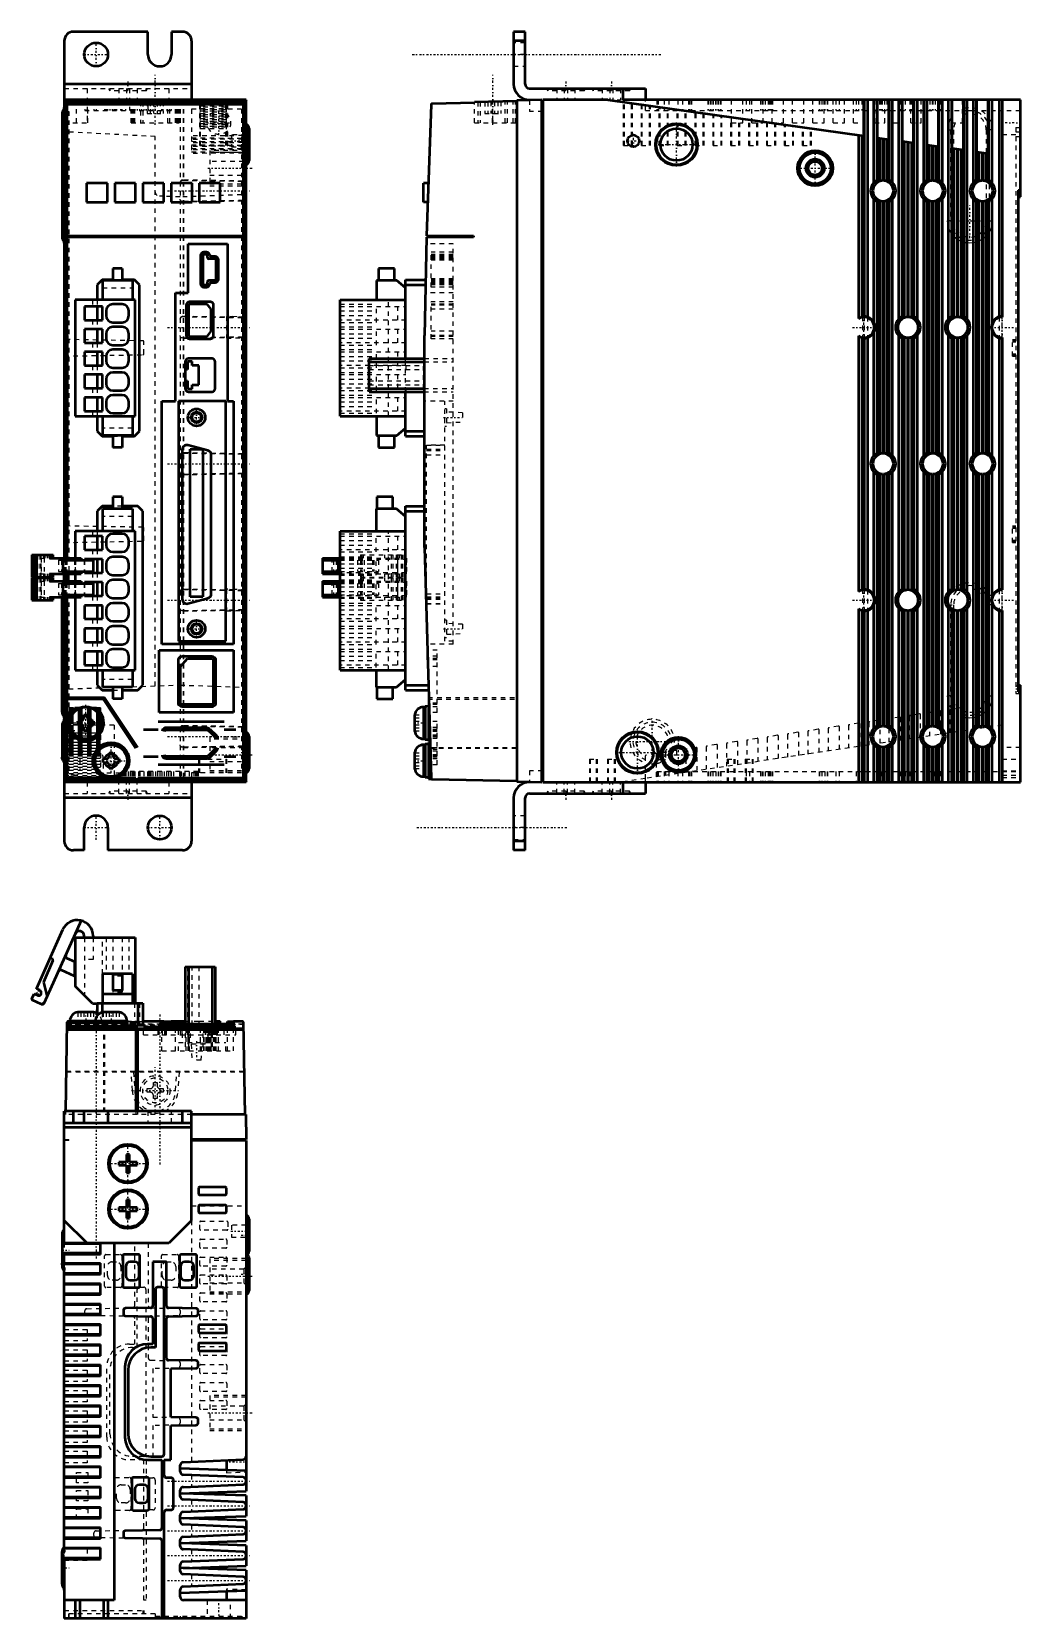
# Model space of a CAD drawing. Header units: millimetres. Extents: x 0 to 218, y 0 to 349.
import ezdxf

# ---------------------------------------------------------------- set-up
doc = ezdxf.new("R2010")
doc.units = ezdxf.units.MM
doc.linetypes.add('Center', pattern=[1.5, 0.45, -0.5, 0.05, -0.5])
doc.linetypes.add('Dashed', pattern=[2, 1, -1])
for name, color, linetype, lineweight in [('AM_4', 7, 'Continuous', 50), ('AM_6', 2, 'Continuous', 35), ('AM_7', 7, 'Center', 25), ('AM_9', 6, 'Dashed', 25)]:
    doc.layers.add(name, color=color, linetype=linetype, lineweight=lineweight)

# ---------------------------------------------------------------- blocks, each defined once
blk = doc.blocks.new('2_MADLN05SF_5_in_MADLN05SF_1100')
at = {"layer": 'AM_4'}
for p, q in [((10.88, 153.63), (2.74, 135.55)), ((0.99, 138.64), (6.8, 151.66)), ((11.5, 149.9), (11.5, 150.33)), ((13.5, 150.3), (13.5, 149.9)), ((9.56, 149.9), (22.71, 149.9)), ((9.56, 149.9), (9.56, 139.21)), ((22.71, 149.9), (22.71, 135.46)), ((4.63, 144.84), (2.54, 140.13)), ((4.36, 145.35), (4.46, 145.3)), ((7.71, 145.37), (9.39, 144.62)), ((9.39, 144.62), (9.39, 141.44)), ((33.74, 143.5), (33.74, 130.88)), ((33.74, 143.5), (40.34, 143.5)), ((34.44, 143.5), (34.44, 130.88)), ((39.64, 143.5), (39.64, 130.88)), ((40.34, 143.5), (40.34, 130.88)), ((2.54, 140.13), (3.36, 136.91)), ((9.39, 141.44), (6.52, 142.73)), ((15.56, 141.96), (15.56, 135.46)), ((22.11, 141.96), (15.56, 141.96)), ((19.84, 141.8), (17.84, 141.8)), ((17.84, 141.8), (17.84, 138.3)), ((19.84, 141.8), (19.84, 138.3)), ((22.11, 141.96), (22.11, 135.46)), ((0.02, 136.44), (0.51, 137.54)), ((2.08, 135.3), (0.12, 136.18)), ((0.51, 137.54), (1.23, 137.21)), ((1.73, 138.31), (0.99, 138.64)), ((13.37, 135.4), (9.56, 139.21)), ((22.11, 137.46), (15.56, 137.46)), ((19.84, 138.3), (17.84, 138.3)), ((10.4, 133.5), (10.09, 133.48)), ((11.44, 133.5), (10.4, 133.5)), ((11.44, 133.48), (11.44, 133.5)), ((13.29, 133.5), (12.24, 133.5)), ((12.24, 133.5), (12.24, 133.48)), ((13.59, 133.48), (13.29, 133.5)), ((13.37, 135.4), (14.34, 135.4)), ((14.34, 135.46), (14.34, 133.23)), ((14.34, 135.46), (24.44, 135.46)), ((15.44, 135.46), (15.44, 133.44)), ((16, 133.5), (15.69, 133.48)), ((17.04, 133.5), (16, 133.5)), ((17.04, 133.48), (17.04, 133.5)), ((18.89, 133.5), (17.84, 133.5)), ((17.84, 133.5), (17.84, 133.48)), ((19.19, 133.48), (18.89, 133.5)), ((23.34, 135.46), (23.34, 130.58)), ((24.44, 135.46), (24.44, 130.62)), ((7.45, 111.7), (7.79, 131.3)), ((22.9, 129.65), (7.76, 129.65)), ((22.9, 129.85), (7.77, 129.85)), ((8.22, 130.53), (7.78, 130.53)), ((7.78, 130.52), (8.22, 130.52)), ((7.84, 130.45), (7.84, 130.34)), ((21.44, 130.45), (7.84, 130.45)), ((8.34, 131.46), (7.87, 131.46)), ((8.22, 131.15), (8.22, 130.45)), ((21.06, 131.15), (8.22, 131.15)), ((8.34, 131.5), (8.34, 131.15)), ((20.94, 131.5), (8.34, 131.5)), ((13.44, 130.45), (13.44, 130.01)), ((13.82, 131.15), (13.82, 130.45)), ((13.94, 131.5), (13.94, 131.15)), ((20.4, 129.9), (14.48, 129.9)), ((20.94, 131.15), (20.94, 131.5)), ((21.06, 130.45), (21.06, 131.15)), ((21.06, 130.58), (23.34, 130.58)), ((21.44, 130.01), (21.44, 130.45)), ((23.3, 130.13), (21.44, 130.24)), ((21.44, 130.21), (22.9, 130.12)), ((22.9, 129.85), (22.9, 111.7)), ((23.3, 111.7), (23.3, 129.85)), ((46.52, 129.85), (23.3, 129.85)), ((46.52, 129.65), (23.3, 129.65)), ((23.34, 130.58), (24.44, 130.62)), ((24.44, 131.5), (29.04, 131.5)), ((28.6, 131.46), (24.44, 131.46)), ((24.59, 130.28), (27.79, 130.28)), ((27.79, 130.05), (24.59, 130.05)), ((27.79, 130.35), (42.29, 130.35)), ((27.79, 130.05), (27.79, 130.28)), ((42.29, 129.98), (27.79, 129.98)), ((28.01, 130.42), (28.01, 130.84)), ((28.01, 130.84), (44.4, 130.84)), ((44.4, 130.42), (28.01, 130.42)), ((28.6, 130.88), (28.6, 131.46)), ((28.6, 131.44), (31.63, 131.44)), ((44.4, 130.88), (28.6, 130.88)), ((28.74, 129.98), (28.74, 130.06)), ((29.04, 131.44), (29.04, 131.5)), ((29.54, 130.3), (38.26, 130.3)), ((29.54, 129.98), (29.54, 130.03)), ((38.26, 130.03), (29.54, 130.03)), ((29.64, 130.05), (29.64, 130.28)), ((29.64, 130.28), (38.27, 130.28)), ((38.22, 130.05), (29.64, 130.05)), ((30.64, 131.5), (33.74, 131.5)), ((30.64, 131.44), (30.64, 131.5)), ((31.63, 130.88), (31.63, 131.44)), ((31.63, 131.15), (33.74, 131.15)), ((32.24, 130.42), (32.24, 130.78)), ((32.74, 130.74), (34.24, 130.79)), ((32.74, 130.49), (32.74, 130.74)), ((33.04, 130.81), (39.63, 130.81)), ((39.63, 130.48), (33.04, 130.48)), ((39.63, 130.46), (33.04, 130.46)), ((33.04, 130.42), (33.04, 130.46)), ((34.24, 130.48), (34.24, 130.79)), ((34.24, 130.79), (39.63, 130.79)), ((38.26, 129.98), (38.26, 130.03)), ((38.27, 130.05), (38.27, 130.28)), ((40.18, 130.11), (38.93, 130.06)), ((38.98, 130.06), (38.98, 130.27)), ((38.98, 130.27), (40.18, 130.22)), ((39.25, 130.28), (40.56, 130.23)), ((40.56, 130.1), (39.25, 130.05)), ((39.25, 129.98), (39.25, 130.05)), ((39.63, 130.48), (39.63, 130.79)), ((39.63, 130.42), (39.63, 130.46)), ((39.93, 130.78), (39.93, 130.49)), ((40.18, 130.11), (40.18, 130.22)), ((40.34, 131.5), (41.44, 131.5)), ((40.34, 130.91), (43.05, 130.91)), ((40.43, 130.42), (40.43, 130.78)), ((40.56, 129.98), (40.56, 130.1)), ((40.84, 129.98), (40.84, 130.13)), ((41.44, 130.91), (41.44, 131.5)), ((42.29, 130.05), (42.29, 130.28)), ((42.29, 130.28), (44.89, 130.28)), ((44.89, 130.05), (42.29, 130.05)), ((43.05, 130.88), (43.05, 131.44)), ((43.05, 131.44), (44.4, 131.44)), ((46.42, 131.46), (44.4, 131.46)), ((44.4, 131.46), (44.4, 130.88)), ((44.4, 130.84), (44.4, 130.42)), ((46.49, 131.3), (46.85, 111)), ((35.14, 111.7), (7.14, 111.7)), ((7.14, 82.75), (7.14, 111.7)), ((7.14, 109.2), (35.14, 109.2)), ((9.14, 109.2), (9.14, 111.7)), ((11.54, 109.2), (11.54, 111.7)), ((16.74, 111.7), (16.74, 109.2)), ((33.14, 109.2), (33.14, 111.7)), ((35.14, 87.7), (35.14, 111.7)), ((47.05, 111), (35.14, 111)), ((47.05, 111), (47.14, 105.5)), ((7.14, 108.2), (35.14, 108.2)), ((47.14, 105.5), (35.14, 105.5)), ((47.14, 105.3), (35.14, 105.3)), ((46.14, 105.5), (46.14, 105.3)), ((47.14, 105.3), (47.14, 28.15)), ((20.79, 102.2), (20.79, 100.55)), ((21.49, 102.2), (20.79, 102.2)), ((21.49, 100.55), (21.49, 102.2)), ((19.14, 100.55), (19.14, 99.85)), ((20.79, 100.55), (19.14, 100.55)), ((19.14, 99.85), (20.79, 99.85)), ((20.79, 99.85), (20.79, 98.2)), ((20.79, 98.2), (21.49, 98.2)), ((23.14, 100.55), (21.49, 100.55)), ((21.49, 99.85), (23.14, 99.85)), ((21.49, 98.2), (21.49, 99.85)), ((23.14, 99.85), (23.14, 100.55)), ((36.66, 94.84), (36.66, 93.55)), ((42.65, 95.04), (36.86, 95.04)), ((42.85, 93.55), (42.85, 94.84)), ((20.79, 92.2), (20.79, 90.55)), ((21.49, 92.2), (20.79, 92.2)), ((21.49, 90.55), (21.49, 92.2)), ((36.66, 90.87), (36.66, 89.58)), ((36.86, 93.35), (42.65, 93.35)), ((42.65, 91.07), (36.86, 91.07)), ((42.85, 89.58), (42.85, 90.87)), ((12.14, 82.7), (7.14, 87.7)), ((19.14, 90.55), (19.14, 89.85)), ((20.79, 90.55), (19.14, 90.55)), ((19.14, 89.85), (20.79, 89.85)), ((20.79, 89.85), (20.79, 88.2)), ((20.79, 88.2), (21.49, 88.2)), ((23.14, 90.55), (21.49, 90.55)), ((21.49, 89.85), (23.14, 89.85)), ((21.49, 88.2), (21.49, 89.85)), ((23.14, 89.85), (23.14, 90.55)), ((35.14, 87.7), (30.14, 82.7)), ((36.86, 89.38), (42.65, 89.38)), ((47.26, 88.92), (47.26, 71.4)), ((47.84, 88.01), (47.84, 80.92)), ((6.64, 84.79), (6.64, 77.61)), ((6.89, 85.45), (6.89, 82.75)), ((6.64, 82.75), (12.09, 82.75)), ((15.14, 82.58), (6.64, 82.58)), ((15.14, 80.48), (6.64, 80.48)), ((30.14, 82.7), (12.14, 82.7)), ((15.14, 80.25), (15.14, 82.7)), ((18.11, 82.7), (18.11, 4.2)), ((15.14, 80.25), (6.64, 80.25)), ((6.68, 78.28), (15.14, 78.28)), ((15.14, 78.11), (6.68, 78.11)), ((6.89, 80.25), (6.89, 78.28)), ((6.89, 77.59), (6.89, 76.95)), ((7.14, 78.28), (7.14, 80.25)), ((15.14, 75.78), (15.14, 78.28)), ((20.01, 79.9), (20.01, 73.24)), ((23.48, 80.2), (20.31, 80.2)), ((20.65, 77.57), (20.65, 75.57)), ((22.61, 78.57), (21.65, 78.57)), ((23.61, 75.57), (23.61, 77.57)), ((23.78, 73.24), (23.78, 79.9)), ((26.63, 78.57), (26.63, 68.97)), ((29.61, 78.57), (26.63, 78.57)), ((29.61, 68.87), (29.61, 78.57)), ((32.52, 79.9), (32.52, 73.24)), ((32.69, 77.57), (32.69, 75.57)), ((35.99, 80.2), (32.82, 80.2)), ((34.65, 78.57), (33.69, 78.57)), ((35.65, 75.57), (35.65, 77.57)), ((36.29, 73.24), (36.29, 79.9)), ((47.84, 79.41), (47.84, 72.32)), ((7.14, 15.22), (7.14, 76.76)), ((15.14, 76.01), (7.14, 76.01)), ((15.14, 75.78), (7.14, 75.78)), ((7.14, 73.81), (15.14, 73.81)), ((15.14, 73.64), (7.14, 73.64)), ((15.14, 71.31), (15.14, 73.81)), ((21.65, 74.57), (22.61, 74.57)), ((33.69, 74.57), (34.65, 74.57)), ((15.14, 71.54), (7.14, 71.54)), ((15.14, 71.31), (7.14, 71.31)), ((20.31, 72.94), (23.48, 72.94)), ((27.18, 72.53), (27.18, 59.77)), ((28.6, 73.03), (27.68, 73.03)), ((29.1, 36.31), (29.1, 72.53)), ((32.82, 72.94), (35.99, 72.94)), ((7.14, 69.34), (15.14, 69.34)), ((15.14, 69.17), (7.14, 69.17)), ((15.14, 67.07), (7.14, 67.07)), ((15.14, 66.84), (7.14, 66.84)), ((15.14, 66.84), (15.14, 69.34)), ((20.13, 67.88), (20.13, 67.2)), ((26.14, 68.47), (20.62, 68.38)), ((20.62, 66.7), (26.14, 66.61)), ((36.11, 68.37), (30.09, 68.47)), ((30.09, 66.61), (36.11, 66.71)), ((36.6, 67.21), (36.6, 67.87)), ((7.14, 64.87), (15.14, 64.87)), ((15.14, 64.7), (7.14, 64.7)), ((15.14, 62.37), (15.14, 64.87)), ((26.63, 66.11), (26.63, 60.52)), ((29.61, 57.37), (29.61, 66.21)), ((36.66, 64.51), (36.66, 63.22)), ((42.65, 64.71), (36.86, 64.71)), ((36.86, 63.02), (42.65, 63.02)), ((42.85, 63.22), (42.85, 64.51)), ((15.14, 62.6), (7.14, 62.6)), ((15.14, 62.37), (7.14, 62.37)), ((7.14, 60.4), (15.14, 60.4)), ((15.14, 60.23), (7.14, 60.23)), ((15.14, 57.9), (15.14, 60.4)), ((26.63, 60.52), (25.48, 60.52)), ((27.18, 59.77), (26.17, 59.77)), ((36.66, 60.54), (36.66, 59.25)), ((42.65, 60.74), (36.86, 60.74)), ((42.85, 59.25), (42.85, 60.54)), ((15.14, 58.13), (7.14, 58.13)), ((15.14, 57.9), (7.14, 57.9)), ((7.14, 55.93), (15.14, 55.93)), ((15.14, 53.43), (15.14, 55.93)), ((36.11, 56.87), (30.09, 56.97)), ((36.6, 55.71), (36.6, 56.37)), ((36.86, 59.05), (42.65, 59.05)), ((15.14, 55.76), (7.14, 55.76)), ((15.14, 53.66), (7.14, 53.66)), ((15.14, 53.43), (7.14, 53.43)), ((20.48, 55.52), (20.48, 40.06)), ((21.17, 54.77), (21.17, 40.81)), ((30.61, 55.12), (36.11, 55.21)), ((30.61, 44.46), (30.61, 55.12)), ((7.14, 51.46), (15.14, 51.46)), ((15.14, 51.29), (7.14, 51.29)), ((15.14, 49.19), (7.14, 49.19)), ((15.14, 48.96), (7.14, 48.96)), ((15.14, 48.96), (15.14, 51.46)), ((7.14, 46.99), (15.14, 46.99)), ((15.14, 46.82), (7.14, 46.82)), ((15.14, 44.49), (15.14, 46.99)), ((15.14, 44.72), (7.14, 44.72)), ((15.14, 44.49), (7.14, 44.49)), ((7.14, 42.52), (15.14, 42.52)), ((15.14, 42.35), (7.14, 42.35)), ((15.14, 40.02), (15.14, 42.52)), ((36.11, 44.37), (30.61, 44.46)), ((30.61, 42.62), (36.11, 42.71)), ((30.61, 35.06), (30.61, 42.62)), ((36.6, 43.21), (36.6, 43.87)), ((15.14, 40.25), (7.14, 40.25)), ((15.14, 40.02), (7.14, 40.02)), ((7.14, 38.05), (15.14, 38.05)), ((15.14, 37.88), (7.14, 37.88)), ((15.14, 35.78), (7.14, 35.78)), ((15.14, 35.55), (7.14, 35.55)), ((15.14, 35.55), (15.14, 38.05)), ((25.48, 35.06), (28.63, 35.06)), ((26.17, 35.81), (28.6, 35.81)), ((28.63, 35.06), (28.63, 20.11)), ((29.14, 35.06), (30.61, 35.06)), ((29.14, 31.61), (29.14, 35.06)), ((33.31, 34.55), (46.47, 35.12)), ((42.82, 34.96), (42.82, 32.8)), ((7.14, 33.58), (15.14, 33.58)), ((15.14, 33.41), (7.14, 33.41)), ((15.14, 31.08), (15.14, 33.58)), ((32.64, 32.49), (32.64, 33.85)), ((47.14, 32.65), (32.64, 33.16)), ((46.47, 31.21), (33.31, 31.79)), ((15.14, 31.31), (7.14, 31.31)), ((15.14, 31.08), (7.14, 31.08)), ((7.14, 29.11), (15.14, 29.11)), ((15.14, 28.94), (7.14, 28.94)), ((15.14, 26.61), (15.14, 29.11)), ((22.01, 30.9), (22.01, 24.24)), ((25.48, 31.2), (22.31, 31.2)), ((22.65, 28.57), (22.65, 26.57)), ((24.61, 29.57), (23.65, 29.57)), ((25.61, 26.57), (25.61, 28.57)), ((25.78, 24.24), (25.78, 30.9)), ((30.64, 31.11), (29.64, 31.11)), ((31.14, 24.53), (31.14, 30.61)), ((32.64, 27.02), (32.64, 28.38)), ((32.64, 27.64), (47.14, 28.15)), ((33.31, 29.08), (46.47, 29.65)), ((15.14, 26.84), (7.14, 26.84)), ((15.14, 26.61), (7.14, 26.61)), ((7.14, 24.64), (15.14, 24.64)), ((15.14, 24.47), (7.14, 24.47)), ((15.14, 22.14), (15.14, 24.64)), ((23.65, 25.57), (24.61, 25.57)), ((47.14, 27.18), (33.25, 27.67)), ((46.47, 25.74), (33.31, 26.32)), ((47.14, 27.18), (47.14, 22.68)), ((15.14, 22.37), (7.14, 22.37)), ((15.14, 22.14), (7.14, 22.14)), ((22.31, 23.94), (25.48, 23.94)), ((29.14, 0.2), (29.14, 23.53)), ((29.64, 24.03), (30.64, 24.03)), ((32.64, 21.55), (32.64, 22.91)), ((47.14, 21.72), (32.64, 22.23)), ((33.31, 23.61), (46.47, 24.18)), ((33.4, 22.2), (47.14, 22.68)), ((47.14, 21.72), (47.14, 17.22)), ((7.14, 20.17), (15.14, 20.17)), ((15.14, 20), (7.14, 20)), ((15.14, 17.9), (7.14, 17.9)), ((15.14, 17.67), (7.14, 17.67)), ((15.14, 17.67), (15.14, 20.17)), ((20.13, 18.98), (20.13, 18.38)), ((28.14, 19.61), (20.62, 19.48)), ((20.62, 17.88), (28.14, 17.75)), ((46.47, 20.27), (33.31, 20.85)), ((33.31, 18.14), (46.47, 18.71)), ((6.64, 7.71), (6.64, 14.89)), ((6.89, 14.48), (6.89, 15.55)), ((7.14, 15.7), (15.14, 15.7)), ((15.14, 15.53), (7.14, 15.53)), ((15.14, 13.2), (15.14, 15.7)), ((28.63, 17.25), (28.63, 0.2)), ((32.64, 16.08), (32.64, 17.44)), ((32.64, 16.71), (47.14, 17.22)), ((47.14, 16.25), (33.25, 16.74)), ((46.47, 14.8), (33.31, 15.38)), ((47.14, 16.25), (47.14, 11.75)), ((15.14, 13.43), (6.64, 13.43)), ((6.64, 13.2), (15.14, 13.2)), ((6.89, 7.05), (6.89, 13.2)), ((7.14, 13.2), (7.14, 0.2)), ((32.64, 10.61), (32.64, 11.97)), ((47.14, 10.79), (32.64, 11.3)), ((33.31, 12.67), (46.47, 13.24)), ((33.4, 11.27), (47.14, 11.75)), ((47.14, 10.79), (47.14, 0.2)), ((46.47, 9.33), (33.31, 9.91)), ((33.31, 7.2), (46.47, 7.77)), ((18.11, 4.2), (7.14, 4.2)), ((9.54, 4.2), (9.54, 0.2)), ((10.54, 4.2), (10.54, 0.2)), ((15.74, 4.2), (15.74, 0.2)), ((16.74, 4.2), (16.74, 0.2)), ((32.64, 4.9), (32.64, 6.5)), ((32.64, 5.78), (47.14, 6.29)), ((47.14, 4.2), (33.34, 4.2)), ((42.82, 6.14), (42.82, 4.2)), ((47.14, 0.2), (7.14, 0.2))]:
    blk.add_line(p, q, dxfattribs=at)
for points in [[(12.24, 133.48), (11.84, 133.48), (11.44, 133.48)], [(17.84, 133.48), (17.44, 133.48), (17.04, 133.48)], [(7.88, 131.46), (7.87, 131.46), (7.82, 131.41), (7.79, 131.3)], [(7.84, 130.34), (7.85, 130.32), (7.97, 130.3), (8.19, 130.28), (8.51, 130.25), (8.93, 130.23), (9.43, 130.22), (10, 130.2), (10.62, 130.19), (11.28, 130.19), (11.95, 130.19), (12.62, 130.19), (13.27, 130.2), (13.45, 130.2)], [(13.44, 130.01), (13.5, 129.99), (13.67, 129.96), (13.95, 129.93), (14.19, 129.92), (14.48, 129.9)], [(20.4, 129.9), (20.81, 129.92), (21.13, 129.95), (21.33, 129.97), (21.43, 130), (21.44, 130.01)], [(28.74, 130.27), (28.79, 130.28), (28.92, 130.29), (29.12, 130.29), (29.37, 130.3), (29.54, 130.3)], [(29.54, 130.03), (29.28, 130.03), (29.04, 130.04), (28.86, 130.05), (28.76, 130.06), (28.74, 130.06)], [(29.24, 130.27), (29.26, 130.27), (29.33, 130.28), (29.43, 130.28), (29.55, 130.28), (29.64, 130.28)], [(29.64, 130.05), (29.51, 130.05), (29.39, 130.05), (29.3, 130.06), (29.25, 130.06), (29.24, 130.07)], [(32.24, 130.78), (32.29, 130.79), (32.42, 130.8), (32.62, 130.8), (32.87, 130.81), (33.04, 130.81)], [(33.04, 130.46), (32.78, 130.46), (32.54, 130.47), (32.36, 130.47), (32.26, 130.48), (32.24, 130.49)], [(33.04, 130.48), (32.94, 130.48), (32.85, 130.48), (32.79, 130.48), (32.75, 130.49), (32.74, 130.49)], [(38.93, 130.06), (38.65, 130.05), (38.33, 130.05), (38.22, 130.05)], [(38.26, 130.3), (38.49, 130.3), (38.72, 130.3), (38.94, 130.29), (39.14, 130.29), (39.25, 130.28)], [(39.25, 130.05), (39.07, 130.04), (38.87, 130.04), (38.65, 130.03), (38.42, 130.03), (38.26, 130.03)], [(38.27, 130.28), (38.6, 130.28), (38.9, 130.27), (38.98, 130.27)], [(39.63, 130.81), (39.9, 130.81), (40.13, 130.8), (40.31, 130.8), (40.41, 130.79), (40.43, 130.78)], [(39.63, 130.79), (39.73, 130.79), (39.82, 130.79), (39.89, 130.79), (39.92, 130.79), (39.93, 130.78)], [(39.93, 130.49), (39.91, 130.49), (39.87, 130.48), (39.79, 130.48), (39.7, 130.48), (39.63, 130.48)], [(40.43, 130.49), (40.39, 130.48), (40.26, 130.47), (40.05, 130.47), (39.81, 130.46), (39.63, 130.46)], [(40.18, 130.22), (40.29, 130.22), (40.34, 130.21), (40.34, 130.21)], [(40.34, 130.13), (40.31, 130.12), (40.22, 130.11), (40.18, 130.11)], [(40.56, 130.23), (40.75, 130.22), (40.84, 130.21), (40.84, 130.21)], [(40.84, 130.13), (40.79, 130.11), (40.63, 130.1), (40.56, 130.1)], [(46.49, 131.3), (46.49, 131.31), (46.49, 131.33), (46.47, 131.4), (46.42, 131.45), (46.41, 131.46)], [(6.68, 78.11), (6.67, 78.18), (6.67, 78.23), (6.67, 78.26), (6.68, 78.28), (6.68, 78.28)], [(6.89, 77.59), (6.77, 77.81), (6.7, 78.06), (6.68, 78.11)], [(6.89, 77.59), (7.01, 77.38), (7.09, 77.14), (7.14, 76.76)], [(6.64, 13.68), (6.66, 13.93), (6.71, 14.13), (6.8, 14.33), (6.89, 14.48)], [(7.14, 15.22), (7.14, 15.13), (7.11, 14.93), (7.04, 14.73), (6.89, 14.48)]]:
    blk.add_lwpolyline(points, dxfattribs=at)
for centre, radius in [((21.14, 100.2), 4.3), ((21.14, 100.2), 4), ((21.14, 90.2), 4.3), ((21.14, 90.2), 4)]:
    blk.add_circle(centre, radius, dxfattribs=at)
for centre, radius, start, end in [((10, 150.24), 3.5, 0.9732, 155.9948), ((10.5, 150.33), 1, 0, 155.755), ((4.22, 145.04), 0.34, 65.755, 155.9848), ((4.31, 144.98), 0.35, 335.9848, 65.755), ((7.92, 145.83), 0.5, 155.755, 245.755), ((6.32, 142.27), 0.5, 65.755, 155.755), ((0.2, 136.36), 0.2, 155.9848, 245.755), ((1.48, 137.76), 0.6, 245.7546, 65.7555), ((2.14, 136.15), 0.8, 245.755, 335.755), ((2.29, 135.75), 0.5, 245.755, 335.755), ((10.34, 131.5), 2, 97.1784, 180), ((13.34, 131.5), 2, 49.4584, 82.8268), ((15.94, 131.5), 2, 97.1784, 180), ((18.94, 131.5), 2, 0, 82.8268), ((36.86, 94.84), 0.2, 90, 180), ((42.65, 94.84), 0.2, 0, 90), ((36.86, 93.55), 0.2, 180, 270), ((36.86, 90.87), 0.2, 90, 180), ((42.65, 93.55), 0.2, 270, 0), ((42.65, 90.87), 0.2, 0, 90), ((36.86, 89.58), 0.2, 180, 270), ((42.65, 89.58), 0.2, 270, 0), ((47.39, 89.13), 0.25, 188.0532, 239.3269), ((46.37, 87.71), 1.5, 11.4297, 53.5941), ((7.64, 84.79), 1, 138.5904, 180), ((6.14, 86.11), 1, 318.5903, 359.9176), ((46.37, 81.21), 1.5, 306.4059, 348.5703), ((7.64, 77.61), 1, 180, 221.4096), ((6.14, 76.29), 1, 0.0824, 41.4097), ((20.31, 79.9), 0.3, 90, 180), ((21.65, 77.57), 1, 90, 180), ((22.61, 77.57), 1, 0, 90), ((23.48, 79.9), 0.3, 0, 90), ((32.82, 79.9), 0.3, 90, 180), ((33.69, 77.57), 1, 90, 180), ((34.65, 77.57), 1, 0, 90), ((35.99, 79.9), 0.3, 0, 90), ((47.39, 79.79), 0.25, 120.6731, 171.9468), ((46.37, 79.11), 1.5, 11.4297, 44.5474), ((21.65, 75.57), 1, 180, 270), ((22.61, 75.57), 1, 270, 0), ((33.69, 75.57), 1, 180, 270), ((34.65, 75.57), 1, 270, 0), ((20.31, 73.24), 0.3, 180, 270), ((23.48, 73.24), 0.3, 270, 0), ((27.68, 72.53), 0.5, 90, 180), ((28.6, 72.53), 0.5, 0, 90), ((32.82, 73.24), 0.3, 180, 270), ((35.99, 73.24), 0.3, 270, 0), ((47.39, 71.19), 0.25, 120.6731, 171.9468), ((46.37, 72.61), 1.5, 306.4059, 348.5703), ((20.63, 67.88), 0.5, 91, 180), ((20.63, 67.2), 0.5, 180, 269), ((26.13, 68.97), 0.5, 271, 0), ((26.13, 66.11), 0.5, 0, 89), ((30.1, 68.97), 0.5, 191.4783, 269), ((30.1, 66.11), 0.5, 91, 168.5217), ((36.1, 67.87), 0.5, 0, 89), ((36.1, 67.21), 0.5, 271, 0), ((36.86, 64.51), 0.2, 90, 180), ((36.86, 63.22), 0.2, 180, 270), ((42.65, 64.51), 0.2, 0, 90), ((42.65, 63.22), 0.2, 270, 0), ((25.48, 55.52), 5, 90, 180), ((26.17, 54.77), 5, 90, 180), ((36.86, 60.54), 0.2, 90, 180), ((42.65, 60.54), 0.2, 0, 90), ((30.1, 57.47), 0.5, 191.4783, 269), ((36.1, 56.37), 0.5, 0, 89), ((36.86, 59.25), 0.2, 180, 270), ((42.65, 59.25), 0.2, 270, 0), ((36.1, 55.71), 0.5, 271, 0), ((36.1, 43.87), 0.5, 0, 89), ((36.1, 43.21), 0.5, 271, 0), ((25.48, 40.06), 5, 180, 270), ((26.17, 40.81), 5, 180, 270), ((28.6, 36.31), 0.5, 270, 0), ((46.44, 35.82), 0.7, 272.5, 0), ((29.64, 31.61), 0.5, 180, 270), ((33.34, 33.85), 0.7, 92.5, 180), ((33.34, 32.49), 0.7, 180, 267.5), ((22.31, 30.9), 0.3, 90, 180), ((23.65, 28.57), 1, 90, 180), ((24.61, 28.57), 1, 0, 90), ((25.48, 30.9), 0.3, 0.0001, 90), ((30.64, 30.61), 0.5, 0, 90), ((33.34, 28.38), 0.7, 92.5, 180), ((46.44, 30.51), 0.7, 0, 87.5), ((46.44, 30.35), 0.7, 272.5, 0), ((23.65, 26.57), 1, 180, 270), ((24.61, 26.57), 1, 270, 0), ((30.64, 24.53), 0.5, 270, 0), ((33.34, 27.02), 0.7, 180, 267.5), ((46.44, 25.04), 0.7, 0, 87.5), ((46.44, 24.88), 0.7, 272.5, 0), ((22.31, 24.24), 0.3, 180, 270), ((25.48, 24.24), 0.3, 270, 0), ((29.64, 23.53), 0.5, 90, 180), ((33.34, 22.91), 0.7, 92.5, 180), ((33.34, 21.55), 0.7, 180, 267.5), ((20.63, 18.98), 0.5, 91, 180), ((20.63, 18.38), 0.5, 180, 269), ((28.13, 20.11), 0.5, 271, 0), ((28.13, 17.25), 0.5, 0, 89), ((33.34, 17.44), 0.7, 92.5, 180), ((46.44, 19.57), 0.7, 0, 87.5), ((46.44, 19.41), 0.7, 272.5, 0), ((7.64, 14.89), 1, 138.5904, 180), ((6.14, 16.21), 1, 318.5903, 0), ((33.34, 16.08), 0.7, 180, 267.5), ((46.44, 14.1), 0.7, 0, 87.5), ((33.34, 11.97), 0.7, 92.5, 180), ((33.34, 10.61), 0.7, 180, 267.5), ((46.44, 13.94), 0.7, 272.5, 0), ((7.64, 7.71), 1, 180, 221.4096), ((6.14, 6.39), 1, 0, 41.4097), ((33.34, 6.5), 0.7, 92.5, 180), ((46.44, 8.63), 0.7, 0, 87.5), ((46.44, 8.47), 0.7, 272.5, 0), ((33.34, 4.9), 0.7, 180, 270)]:
    blk.add_arc(centre, radius, start, end, dxfattribs=at)
at = {"layer": 'AM_7'}
for p, q in [((0.85, 137.76), (2.11, 137.76)), ((1.48, 137.13), (1.48, 138.39)), ((11.84, 133.68), (11.84, 129.72)), ((14.14, 134), (14.14, 79)), ((17.44, 133.68), (17.44, 129.72)), ((28.14, 133), (28.14, 100)), ((36.24, 127.14), (36.24, 122.74)), ((27.14, 111.05), (27.14, 121.55)), ((21.89, 116.3), (32.39, 116.3)), ((21.14, 95.69), (21.14, 104.72)), ((16.63, 100.2), (25.66, 100.2)), ((21.14, 85.69), (21.14, 94.72)), ((16.63, 90.2), (25.66, 90.2)), ((43.78, 85.36), (47.3, 85.36)), ((46.06, 84.46), (47.93, 84.46)), ((6.57, 81.2), (8.22, 81.2)), ((38.69, 75.46), (48.59, 75.46)), ((46.06, 75.86), (47.93, 75.86)), ((38.69, 45.36), (48.59, 45.36)), ((42.61, 34.62), (47.36, 34.62)), ((29.82, 30.4), (47.97, 30.4)), ((29.82, 24.93), (47.97, 24.93)), ((29.82, 19.47), (47.97, 19.47)), ((29.82, 14), (47.97, 14)), ((6.57, 11.3), (8.22, 11.3)), ((29.82, 8.54), (47.97, 8.54)), ((41.14, 0), (41.14, 4.4)), ((42.61, 4.2), (47.36, 4.2))]:
    blk.add_line(p, q, dxfattribs=at)
at = {"layer": 'AM_9'}
for p, q in [((11.56, 149.9), (11.56, 137.21)), ((13.5, 149.9), (13.5, 145.09)), ((15.56, 141.96), (15.56, 149.9)), ((16.34, 149.9), (16.34, 141.9)), ((17.84, 149.9), (17.84, 141.9)), ((19.84, 149.9), (19.84, 141.9)), ((21.34, 149.9), (21.34, 141.9)), ((13.5, 145.09), (11.56, 145.09)), ((34.24, 143.5), (34.24, 131.5)), ((35.24, 130.65), (35.24, 143.5)), ((36.74, 143.5), (36.74, 131.5)), ((22.11, 141.9), (15.56, 141.9)), ((19.84, 141.4), (17.84, 141.4)), ((22.11, 137.4), (15.56, 137.4)), ((17.84, 138.3), (17.84, 137.9)), ((19.84, 137.9), (17.84, 137.9)), ((19.84, 138.3), (19.84, 137.9)), ((10.09, 133.48), (10.09, 131.5)), ((10.74, 133.5), (10.74, 131.5)), ((11.44, 133.48), (11.44, 131.5)), ((12.24, 133.48), (12.24, 131.5)), ((12.94, 133.5), (12.94, 131.5)), ((13.59, 133.48), (13.59, 131.5)), ((14.34, 133.23), (14.34, 130.62)), ((15.44, 133.44), (15.44, 130.58)), ((15.69, 133.48), (15.69, 131.5)), ((16.34, 133.5), (16.34, 131.5)), ((17.04, 133.48), (17.04, 131.5)), ((17.84, 133.48), (17.84, 131.5)), ((18.54, 133.5), (18.54, 131.5)), ((19.19, 133.48), (19.19, 131.5)), ((22.59, 135.46), (22.59, 131.09)), ((23.69, 135.46), (23.69, 131.11)), ((7.78, 130.87), (46.5, 130.87)), ((46.5, 130.86), (7.78, 130.86)), ((16, 130.53), (8.22, 130.53)), ((8.22, 130.52), (15.79, 130.52)), ((23.69, 131.46), (8.34, 131.46)), ((12.04, 130.65), (12.04, 131.5)), ((16.64, 130.65), (12.04, 130.65)), ((12.04, 130.51), (16.64, 130.51)), ((14.34, 131.46), (24.44, 131.46)), ((24.44, 131.39), (14.34, 131.39)), ((15.44, 131.09), (14.34, 131.11)), ((14.34, 130.62), (15.44, 130.58)), ((15.34, 131.15), (15.34, 131.5)), ((22.59, 131.09), (15.44, 131.09)), ((15.44, 130.58), (21.06, 130.58)), ((15.46, 130.45), (15.46, 131.15)), ((15.79, 130.52), (15.79, 111)), ((15.79, 130.52), (21.44, 130.21)), ((15.84, 130.34), (15.84, 130.45)), ((16, 130.53), (16, 111)), ((21.44, 130.24), (16, 130.53)), ((16.64, 130.65), (16.64, 131.5)), ((18.24, 130.65), (18.24, 131.5)), ((22.84, 130.65), (18.24, 130.65)), ((18.24, 130.51), (22.84, 130.51)), ((20.94, 131.5), (22.84, 131.5)), ((23.69, 131.11), (22.59, 131.09)), ((22.84, 130.65), (22.84, 131.5)), ((23.3, 129.85), (22.9, 129.85)), ((23.3, 129.65), (22.9, 129.65)), ((29.04, 130.65), (24.44, 130.65)), ((24.44, 130.51), (29.04, 130.51)), ((24.59, 128.5), (24.59, 130.05)), ((27.79, 128.5), (27.79, 129.98)), ((28.01, 128.5), (28.01, 130.42)), ((28.6, 124.99), (28.6, 130.88)), ((28.74, 128.5), (28.74, 129.98)), ((29.04, 130.65), (29.04, 131.44)), ((29.24, 128.5), (29.24, 130.07)), ((29.54, 130.03), (29.54, 130.3)), ((29.54, 128.5), (29.54, 129.98)), ((29.64, 128.5), (29.64, 130.05)), ((30.64, 130.65), (30.64, 131.44)), ((35.24, 130.65), (30.64, 130.65)), ((30.64, 130.51), (35.24, 130.51)), ((31.63, 124.99), (31.63, 130.88)), ((32.24, 128.5), (32.24, 130.42)), ((32.74, 128.5), (32.74, 130.49)), ((33.04, 130.46), (33.04, 130.81)), ((33.04, 128.5), (33.04, 130.42)), ((33.09, 130.84), (39.49, 130.84)), ((33.09, 130.84), (33.09, 126.84)), ((33.74, 131.5), (36.74, 131.5)), ((33.74, 131.15), (34.43, 131.15)), ((33.74, 130.88), (33.74, 124.99)), ((33.99, 124.99), (33.99, 129.84)), ((33.99, 129.84), (41.04, 129.84)), ((34.24, 128.5), (34.24, 130.48)), ((34.35, 130.84), (34.35, 126.84)), ((34.43, 124.99), (34.43, 131.15)), ((34.43, 130.91), (40.34, 130.91)), ((34.44, 130.88), (34.44, 124.99)), ((34.49, 124.99), (34.49, 129.84)), ((34.69, 124.99), (34.69, 129.84)), ((34.84, 130.84), (34.84, 126.84)), ((36.84, 130.65), (36.84, 131.5)), ((36.84, 131.5), (40.34, 131.5)), ((41.44, 130.65), (36.84, 130.65)), ((36.84, 130.51), (41.44, 130.51)), ((37.14, 124.99), (37.14, 129.84)), ((37.64, 130.84), (37.64, 124.99)), ((37.84, 124.99), (37.84, 129.84)), ((37.94, 124.99), (37.94, 129.84)), ((38.22, 128.5), (38.22, 130.05)), ((38.26, 130.03), (38.26, 130.3)), ((38.26, 128.5), (38.26, 129.98)), ((38.27, 128.5), (38.27, 130.05)), ((38.34, 124.99), (38.34, 129.84)), ((38.44, 124.99), (38.44, 129.84)), ((38.59, 124.99), (38.59, 129.84)), ((38.64, 124.99), (38.64, 129.84)), ((38.75, 130.84), (38.75, 126.84)), ((38.93, 128.5), (38.93, 130.06)), ((38.94, 124.99), (38.94, 129.84)), ((38.98, 128.5), (38.98, 130.06)), ((39.14, 124.99), (39.14, 129.84)), ((39.25, 130.05), (39.25, 130.28)), ((39.25, 128.5), (39.25, 129.98)), ((39.29, 124.99), (39.29, 129.84)), ((39.44, 124.99), (39.44, 129.84)), ((39.49, 130.84), (39.49, 124.99)), ((39.63, 130.79), (39.63, 130.81)), ((39.63, 130.46), (39.63, 130.48)), ((39.63, 128.5), (39.63, 130.42)), ((39.64, 130.88), (39.64, 124.99)), ((39.93, 128.5), (39.93, 130.49)), ((39.99, 124.99), (39.99, 129.84)), ((40.18, 128.5), (40.18, 130.11)), ((40.24, 124.99), (40.24, 129.84)), ((40.34, 130.88), (40.34, 130.21)), ((40.34, 124.99), (40.34, 130.13)), ((40.43, 128.5), (40.43, 130.42)), ((40.54, 124.99), (40.54, 129.84)), ((40.56, 130.1), (40.56, 130.23)), ((40.56, 128.5), (40.56, 129.98)), ((40.84, 128.5), (40.84, 129.98)), ((41.04, 124.99), (41.04, 129.84)), ((41.44, 130.65), (41.44, 130.91)), ((42.29, 128.5), (42.29, 129.98)), ((43.05, 124.99), (43.05, 130.88)), ((44.4, 130.84), (44.4, 130.88)), ((44.4, 124.99), (44.4, 130.42)), ((44.89, 128.5), (44.89, 130.05)), ((24.59, 128.5), (44.89, 128.5)), ((32.29, 124.99), (32.29, 126.84)), ((32.29, 126.84), (42.69, 126.84)), ((34.34, 126.84), (34.34, 126.44)), ((38.14, 126.44), (34.34, 126.44)), ((35.04, 126.44), (35.24, 122.94)), ((37.24, 122.94), (37.44, 126.44)), ((38.14, 126.44), (38.14, 126.84)), ((42.69, 124.99), (42.69, 126.84)), ((28.6, 124.99), (44.4, 124.99)), ((37.24, 122.94), (35.24, 122.94)), ((7.6, 120.5), (46.68, 120.5)), ((46.68, 120.3), (7.6, 120.3)), ((22.14, 116.3), (21.86, 120.3)), ((22.36, 120.3), (22.64, 116.32)), ((31.64, 116.32), (31.92, 120.3)), ((32.42, 120.3), (32.14, 116.3)), ((25.39, 116.7), (26.04, 116.7)), ((25.39, 115.9), (25.39, 116.7)), ((26.04, 115.9), (25.39, 115.9)), ((26.74, 118.05), (27.54, 118.05)), ((26.74, 117.4), (26.74, 118.05)), ((27.54, 118.05), (27.54, 117.4)), ((28.24, 116.7), (28.89, 116.7)), ((28.89, 115.9), (28.24, 115.9)), ((28.89, 116.7), (28.89, 115.9)), ((26.74, 114.55), (26.74, 115.2)), ((27.54, 114.55), (26.74, 114.55)), ((27.54, 115.2), (27.54, 114.55)), ((7.14, 105.5), (7.24, 111)), ((35.14, 111), (7.24, 111)), ((7.44, 111), (7.45, 111.7)), ((22.9, 111.7), (22.9, 111)), ((23.3, 111), (23.3, 111.7)), ((25.54, 111.7), (25.54, 109.2)), ((30.74, 109.2), (30.74, 111.7)), ((7.14, 105.5), (8.14, 105.5)), ((8.14, 105.3), (7.14, 105.3)), ((8.14, 105.3), (8.14, 105.5)), ((35.14, 90.95), (47.14, 90.95)), ((35.14, 87.7), (35.14, 34.63)), ((36.94, 85.76), (36.94, 87.33)), ((37.14, 87.53), (42.91, 87.53)), ((43.11, 87.33), (43.11, 85.76)), ((42.91, 85.56), (37.14, 85.56)), ((47.14, 86.66), (43.94, 86.66)), ((43.94, 86.66), (43.94, 84.06)), ((43.94, 84.06), (47.14, 84.06)), ((6.89, 80.25), (6.89, 82.75)), ((7.14, 82.75), (7.14, 80.25)), ((15.14, 82.75), (12.09, 82.75)), ((15.14, 82.75), (15.14, 82.7)), ((22.64, 68.97), (22.64, 82.7)), ((25.62, 82.7), (25.62, 68.87)), ((36.94, 81.82), (36.94, 83.39)), ((37.14, 83.59), (42.71, 83.59)), ((42.71, 81.62), (37.14, 81.62)), ((42.91, 83.39), (42.91, 81.82)), ((6.89, 77.59), (6.89, 78.28)), ((7.14, 78.28), (7.14, 76.76)), ((16.01, 73.24), (16.01, 79.9)), ((16.31, 80.2), (19.48, 80.2)), ((16.65, 75.57), (16.65, 77.57)), ((17.65, 78.57), (18.61, 78.57)), ((19.61, 77.57), (19.61, 75.57)), ((19.78, 79.9), (19.78, 73.24)), ((28.52, 73.24), (28.52, 79.9)), ((28.69, 75.57), (28.69, 77.57)), ((28.82, 80.2), (31.99, 80.2)), ((29.69, 78.57), (30.65, 78.57)), ((31.65, 77.57), (31.65, 75.57)), ((32.29, 79.9), (32.29, 73.24)), ((36.94, 77.88), (36.94, 79.45)), ((37.14, 79.65), (42.71, 79.65)), ((42.71, 77.68), (37.14, 77.68)), ((47.14, 79.33), (39.14, 79.33)), ((39.14, 79.33), (39.14, 71.6)), ((47.14, 78.91), (39.14, 78.91)), ((46.64, 76.96), (39.14, 76.96)), ((42.91, 79.45), (42.91, 77.88)), ((47.14, 77.46), (46.64, 76.96)), ((46.64, 76.96), (46.64, 73.96)), ((18.61, 74.57), (17.65, 74.57)), ((30.65, 74.57), (29.69, 74.57)), ((36.94, 73.94), (36.94, 75.51)), ((37.14, 75.71), (42.71, 75.71)), ((42.71, 73.74), (37.14, 73.74)), ((39.14, 73.96), (46.64, 73.96)), ((42.91, 75.51), (42.91, 73.94)), ((46.64, 73.96), (47.14, 73.46)), ((19.48, 72.94), (16.31, 72.94)), ((23.19, 59.77), (23.19, 72.53)), ((23.69, 73.03), (24.61, 73.03)), ((25.11, 72.53), (25.11, 36.31)), ((31.99, 72.94), (28.82, 72.94)), ((36.94, 70), (36.94, 71.57)), ((37.14, 71.77), (42.71, 71.77)), ((39.14, 72.01), (47.14, 72.01)), ((39.14, 71.6), (47.14, 71.6)), ((42.91, 71.57), (42.91, 70)), ((11.64, 67.28), (11.64, 67.8)), ((12.13, 68.3), (22.15, 68.47)), ((22.15, 66.61), (12.13, 66.78)), ((26.1, 68.47), (32.12, 68.37)), ((32.12, 66.71), (26.1, 66.61)), ((32.61, 67.87), (32.61, 67.21)), ((36.94, 66.06), (36.94, 67.63)), ((42.71, 69.8), (37.14, 69.8)), ((37.14, 67.83), (42.71, 67.83)), ((42.91, 67.63), (42.91, 66.06)), ((7.14, 63.75), (12.14, 63.75)), ((12.14, 63.75), (12.14, 61.25)), ((22.64, 60.52), (22.64, 66.11)), ((25.62, 66.21), (25.62, 57.37)), ((36.94, 62.12), (36.94, 63.69)), ((42.71, 65.86), (37.14, 65.86)), ((37.14, 63.89), (42.71, 63.89)), ((42.91, 63.69), (42.91, 62.12)), ((12.14, 61.25), (7.14, 61.25)), ((21.49, 60.52), (22.64, 60.52)), ((22.18, 59.77), (23.19, 59.77)), ((36.94, 58.18), (36.94, 59.75)), ((42.71, 61.92), (37.14, 61.92)), ((37.14, 59.95), (42.71, 59.95)), ((42.91, 59.75), (42.91, 58.18)), ((7.14, 59.28), (12.14, 59.28)), ((12.14, 56.78), (7.14, 56.78)), ((12.14, 59.28), (12.14, 56.78)), ((26.1, 56.97), (32.12, 56.87)), ((32.61, 56.37), (32.61, 55.71)), ((42.71, 57.98), (37.14, 57.98)), ((37.14, 56.01), (42.71, 56.01)), ((7.14, 54.81), (12.14, 54.81)), ((12.14, 54.81), (12.14, 52.31)), ((16.49, 40.06), (16.49, 55.52)), ((17.18, 40.81), (17.18, 54.77)), ((32.12, 55.21), (26.62, 55.12)), ((26.62, 55.12), (26.62, 44.46)), ((36.94, 54.24), (36.94, 55.81)), ((42.71, 54.04), (37.14, 54.04)), ((42.91, 55.81), (42.91, 54.24)), ((12.14, 52.31), (7.14, 52.31)), ((7.14, 50.34), (12.14, 50.34)), ((12.14, 50.34), (12.14, 47.84)), ((36.94, 50.3), (36.94, 51.87)), ((37.14, 52.07), (42.71, 52.07)), ((42.71, 50.1), (37.14, 50.1)), ((47.14, 49.23), (39.14, 49.23)), ((39.14, 49.23), (39.14, 41.5)), ((42.91, 51.87), (42.91, 50.3)), ((12.14, 47.84), (7.14, 47.84)), ((7.14, 45.87), (12.14, 45.87)), ((12.14, 45.87), (12.14, 43.37)), ((36.94, 46.36), (36.94, 47.93)), ((37.14, 48.13), (42.71, 48.13)), ((42.71, 46.16), (37.14, 46.16)), ((47.14, 48.81), (39.14, 48.81)), ((46.64, 46.86), (39.14, 46.86)), ((42.91, 47.93), (42.91, 46.36)), ((47.14, 47.36), (46.64, 46.86)), ((46.64, 46.86), (46.64, 43.86)), ((12.14, 43.37), (7.14, 43.37)), ((26.62, 44.46), (32.12, 44.37)), ((32.12, 42.71), (26.62, 42.62)), ((26.62, 42.62), (26.62, 35.06)), ((32.61, 43.87), (32.61, 43.21)), ((39.14, 43.86), (46.64, 43.86)), ((39.14, 41.91), (47.14, 41.91)), ((46.64, 43.86), (47.14, 43.36)), ((7.14, 41.4), (12.14, 41.4)), ((12.14, 38.9), (7.14, 38.9)), ((12.14, 41.4), (12.14, 38.9)), ((39.14, 41.5), (47.14, 41.5)), ((7.14, 36.93), (12.14, 36.93)), ((12.14, 36.93), (12.14, 34.43)), ((24.64, 35.06), (21.49, 35.06)), ((24.61, 35.81), (22.18, 35.81)), ((24.64, 20.11), (24.64, 35.06)), ((25.15, 35.06), (25.15, 31.61)), ((25.48, 35.06), (25.15, 35.06)), ((12.14, 34.43), (7.14, 34.43)), ((9.84, 29.99), (9.84, 32.25)), ((9.84, 32.25), (12.34, 32.25)), ((12.34, 32.25), (12.34, 29.99)), ((35.14, 31.71), (35.14, 29.16)), ((42.82, 32.8), (42.82, 32.22)), ((42.82, 32.22), (47.14, 32.37)), ((12.34, 29.99), (9.84, 29.99)), ((9.84, 26.02), (9.84, 28.28)), ((9.84, 28.28), (12.34, 28.28)), ((12.34, 28.28), (12.34, 26.02)), ((18.01, 24.24), (18.01, 30.9)), ((18.31, 31.2), (21.48, 31.2)), ((18.65, 26.57), (18.65, 28.57)), ((19.65, 29.57), (20.61, 29.57)), ((21.61, 28.57), (21.61, 26.57)), ((21.78, 30.9), (21.78, 24.24)), ((25.65, 31.11), (26.65, 31.11)), ((27.15, 30.61), (27.15, 24.53)), ((12.34, 26.02), (9.84, 26.02)), ((20.61, 25.57), (19.65, 25.57)), ((33.25, 27.67), (32.64, 27.69)), ((35.14, 26.24), (35.14, 23.69)), ((9.84, 22.05), (9.84, 24.31)), ((9.84, 24.31), (12.34, 24.31)), ((12.34, 22.05), (9.84, 22.05)), ((12.34, 24.31), (12.34, 22.05)), ((21.48, 23.94), (18.31, 23.94)), ((25.15, 23.53), (25.15, 4.2)), ((26.65, 24.03), (25.65, 24.03)), ((32.64, 22.17), (33.4, 22.2)), ((13.64, 18.42), (13.64, 18.94)), ((14.13, 19.44), (24.15, 19.61)), ((24.15, 17.75), (14.13, 17.92)), ((35.14, 20.77), (35.14, 18.22)), ((6.89, 15.24), (7.03, 15.45)), ((6.89, 13.2), (6.89, 14.48)), ((7.03, 15.45), (12.14, 15.45)), ((7.14, 13.2), (7.14, 15.22)), ((12.14, 15.45), (12.14, 12.95)), ((24.64, 4.2), (24.64, 17.25)), ((33.25, 16.74), (32.64, 16.76)), ((35.14, 15.3), (35.14, 12.75)), ((12.14, 12.95), (6.64, 12.95)), ((32.64, 11.24), (33.4, 11.27)), ((35.14, 9.83), (35.14, 7.28)), ((25.15, 4.2), (24.64, 4.2)), ((38.54, 4.2), (38.54, 0.2)), ((47.14, 6.45), (42.82, 6.6)), ((42.82, 6.6), (42.82, 6.14)), ((43.74, 0.2), (43.74, 4.2)), ((7.14, 1.93), (24.64, 1.93)), ((27.14, 1.2), (7.14, 1.2)), ((8.09, 1.2), (8.09, 0.2)), ((8.11, 1.2), (8.11, 0.2)), ((24.44, 1.93), (24.44, 1.2)), ((24.64, 1.93), (24.64, 1.2)), ((27.14, 1.2), (27.14, 0.2)), ((27.14, 0.7), (47.14, 0.7)), ((28.11, 0.7), (28.11, 0.2)), ((32.64, 0.7), (32.64, 0.2)), ((46.18, 0.7), (46.18, 0.2))]:
    blk.add_line(p, q, dxfattribs=at)
for points in [[(9.46, 130.45), (8.95, 130.43), (8.53, 130.42), (8.2, 130.4), (7.97, 130.37), (7.86, 130.35), (7.84, 130.34)], [(21.44, 130.01), (21.42, 130.03), (21.29, 130.06), (21.06, 130.08), (20.71, 130.11), (20.29, 130.13), (19.77, 130.14), (19.2, 130.16), (18.56, 130.17), (17.91, 130.17), (17.22, 130.17), (16.57, 130.17), (15.92, 130.16), (15.32, 130.15), (14.78, 130.13), (14.32, 130.11), (13.94, 130.09), (13.67, 130.07), (13.5, 130.04), (13.44, 130.01), (13.44, 130.01)], [(13.45, 130.2), (13.88, 130.21), (14.43, 130.22), (14.9, 130.24), (15.29, 130.26), (15.58, 130.28), (15.77, 130.31), (15.84, 130.33), (15.84, 130.34)], [(15.84, 130.34), (15.8, 130.36), (15.65, 130.38), (15.39, 130.4), (15.03, 130.42), (14.65, 130.44), (14.23, 130.45)], [(6.89, 15.24), (6.77, 15.05), (6.66, 14.72), (6.64, 14.51)]]:
    blk.add_lwpolyline(points, dxfattribs=at)
for radius in [3.25, 2.75]:
    blk.add_circle((27.14, 116.3), radius, dxfattribs=at)
for centre, radius, start, end in [((13.34, 131.5), 2, 0, 49.4584), ((27.14, 116.3), 5, 180, 0), ((27.14, 116.3), 4.5, 179.7835, 0.2165), ((26.04, 117.4), 0.7, 270, 0), ((26.04, 115.2), 0.7, 0, 90), ((28.24, 117.4), 0.7, 180, 270), ((28.24, 115.2), 0.7, 90, 180), ((37.14, 87.33), 0.2, 90, 180), ((42.91, 87.33), 0.2, 0, 90), ((37.14, 85.76), 0.2, 180, 270), ((42.91, 85.76), 0.2, 270, 0), ((37.14, 83.39), 0.2, 90, 180), ((37.14, 81.82), 0.2, 180, 270), ((42.71, 83.39), 0.2, 0, 90), ((42.71, 81.82), 0.2, 270, 0), ((47.39, 80.53), 0.25, 188.0532, 239.3269), ((46.37, 79.11), 1.5, 44.5474, 53.5941), ((16.31, 79.9), 0.3, 90, 180), ((17.65, 77.57), 1, 90, 180), ((18.61, 77.57), 1, 0, 90), ((19.48, 79.9), 0.3, 0, 90), ((28.82, 79.9), 0.3, 90, 180), ((29.69, 77.57), 1, 90, 180), ((30.65, 77.57), 1, 0, 90), ((31.99, 79.9), 0.3, 0, 90), ((37.14, 79.45), 0.2, 90, 180), ((37.14, 77.88), 0.2, 180, 270), ((42.71, 79.45), 0.2, 0, 90), ((42.71, 77.88), 0.2, 270, 0), ((17.65, 75.57), 1, 180, 270), ((18.61, 75.57), 1, 270, 0), ((29.69, 75.57), 1, 180, 270), ((30.65, 75.57), 1, 270, 0), ((37.14, 75.51), 0.2, 90, 180), ((37.14, 73.94), 0.2, 180, 270), ((42.71, 75.51), 0.2, 0, 90), ((42.71, 73.94), 0.2, 270, 0), ((16.31, 73.24), 0.3, 180, 270), ((19.48, 73.24), 0.3, 270, 0), ((23.69, 72.53), 0.5, 90, 180), ((24.61, 72.53), 0.5, 0, 90), ((28.82, 73.24), 0.3, 180, 270), ((31.99, 73.24), 0.3, 270, 0), ((37.14, 71.57), 0.2, 90, 180), ((37.14, 70), 0.2, 180, 270), ((42.71, 71.57), 0.2, 0, 90), ((42.71, 70), 0.2, 270, 0), ((12.14, 67.8), 0.5, 91, 180), ((12.14, 67.28), 0.5, 180, 269), ((22.14, 68.97), 0.5, 271, 0), ((22.14, 66.11), 0.5, 0, 89), ((26.11, 68.97), 0.5, 191.4783, 269), ((26.11, 66.11), 0.5, 91, 168.5217), ((32.11, 67.87), 0.5, 0, 89), ((32.11, 67.21), 0.5, 271, 0), ((37.14, 67.63), 0.2, 90, 180), ((42.71, 67.63), 0.2, 0, 90), ((37.14, 66.06), 0.2, 180, 270), ((37.14, 63.69), 0.2, 90, 180), ((42.71, 66.06), 0.2, 270, 0), ((42.71, 63.69), 0.2, 0, 90), ((21.49, 55.52), 5, 90, 180), ((22.18, 54.77), 5, 90, 180), ((37.14, 62.12), 0.2, 180, 270), ((37.14, 59.75), 0.2, 90, 180), ((42.71, 62.12), 0.2, 270, 0), ((42.71, 59.75), 0.2, 0, 90), ((26.11, 57.47), 0.5, 191.4783, 269), ((32.11, 56.37), 0.5, 0, 89), ((37.14, 58.18), 0.2, 180, 270), ((37.14, 55.81), 0.2, 90, 180), ((42.71, 58.18), 0.2, 270, 0), ((42.71, 55.81), 0.2, 0, 90), ((32.11, 55.71), 0.5, 271, 0), ((37.14, 54.24), 0.2, 180, 270), ((42.71, 54.24), 0.2, 270, 0), ((37.14, 51.87), 0.2, 90, 180), ((37.14, 50.3), 0.2, 180, 270), ((42.71, 51.87), 0.2, 0, 90), ((42.71, 50.3), 0.2, 270, 0), ((37.14, 47.93), 0.2, 90, 180), ((37.14, 46.36), 0.2, 180, 270), ((42.71, 47.93), 0.2, 0, 90), ((42.71, 46.36), 0.2, 270, 0), ((32.11, 43.87), 0.5, 0, 89), ((32.11, 43.21), 0.5, 271, 0), ((21.49, 40.06), 5, 180, 270), ((22.18, 40.81), 5, 180, 270), ((24.61, 36.31), 0.5, 270, 0), ((25.65, 31.61), 0.5, 180, 270), ((18.31, 30.9), 0.3, 90, 180), ((19.65, 28.57), 1, 90, 180), ((20.61, 28.57), 1, 0, 90), ((21.48, 30.9), 0.3, 0, 90), ((26.65, 30.61), 0.5, 0, 90), ((19.65, 26.57), 1, 180, 270), ((20.61, 26.57), 1, 270, 0), ((26.65, 24.53), 0.5, 270, 0), ((18.31, 24.24), 0.3, 180, 270), ((21.48, 24.24), 0.3, 270, 0), ((25.65, 23.53), 0.5, 90, 180), ((14.14, 18.94), 0.5, 91, 180), ((14.14, 18.42), 0.5, 180, 269), ((24.14, 20.11), 0.5, 271, 0), ((24.14, 17.25), 0.5, 0, 89)]:
    blk.add_arc(centre, radius, start, end, dxfattribs=at)
at = {"layer": 'AM_6', "flags": 8}
for tag, p in [('NN', (53.59, 153.74)), ('NT', (53.59, 153.24)), ('CNSORDERNO', (53.59, 151.24)), ('NB', (53.59, 152.74)), ('NBSYN', (53.59, 152.24)), ('LINA', (53.59, 151.74)), ('F', (53.59, 150.74)), ('MC', (53.59, 150.24)), ('PSV', (53.59, 149.74)), ('COMPANY', (53.59, 148.74)), ('ES', (53.59, 149.24))]:
    blk.add_attdef(tag, p, '', height=0.5, dxfattribs=at)
blk = doc.blocks.new('3_MADLN05SF_0_in_MADLN05SF_1100')
at = {"layer": 'AM_4'}
for p, q in [((25.54, 349.11), (9.14, 349.11)), ((25.54, 344.11), (25.54, 349.11)), ((33.14, 349.11), (30.74, 349.11)), ((30.74, 349.11), (30.74, 344.11)), ((7.14, 347.11), (7.14, 233.38)), ((35.14, 347.11), (35.14, 334.07)), ((35.14, 337.61), (7.14, 337.61)), ((6.89, 331.76), (6.89, 331.43)), ((47.14, 334.11), (7.14, 334.11)), ((7.19, 334.07), (7.19, 331.61)), ((7.19, 334.07), (35.14, 334.07)), ((7.24, 334.02), (7.19, 334.07)), ((7.24, 334.02), (7.24, 233.38)), ((47.05, 334.02), (7.24, 334.02)), ((46.85, 333.82), (7.44, 333.82)), ((7.6, 333.66), (7.44, 333.82)), ((7.44, 333.82), (7.44, 233.38)), ((21.86, 333.66), (7.6, 333.66)), ((7.6, 333.46), (7.6, 333.66)), ((46.68, 333.46), (7.6, 333.46)), ((7.76, 333.29), (7.6, 333.46)), ((46.52, 333.29), (7.76, 333.29)), ((46.52, 333.1), (7.77, 333.1)), ((7.78, 304.21), (7.77, 333.1)), ((21.86, 333.66), (22.14, 333.73)), ((21.86, 333.46), (21.86, 333.66)), ((22.14, 333.46), (22.14, 333.73)), ((22.64, 333.73), (22.36, 333.66)), ((22.36, 333.46), (22.36, 333.66)), ((31.92, 333.66), (22.36, 333.66)), ((24.39, 333.73), (24.39, 333.7)), ((26.04, 333.73), (25.39, 333.73)), ((25.39, 333.73), (25.39, 333.72)), ((25.39, 333.72), (26.04, 333.72)), ((26.04, 333.73), (26.04, 333.72)), ((27.54, 333.76), (26.74, 333.76)), ((26.74, 333.76), (26.74, 333.7)), ((26.74, 333.7), (27.54, 333.7)), ((27.54, 333.7), (27.54, 333.76)), ((28.24, 333.73), (28.24, 333.72)), ((28.89, 333.73), (28.24, 333.73)), ((28.24, 333.72), (28.89, 333.72)), ((28.89, 333.72), (28.89, 333.73)), ((29.89, 333.7), (29.89, 333.73)), ((31.92, 333.66), (31.64, 333.73)), ((31.92, 333.46), (31.92, 333.66)), ((32.14, 333.46), (32.14, 333.73)), ((32.14, 333.73), (32.42, 333.66)), ((46.68, 333.66), (32.42, 333.66)), ((32.42, 333.46), (32.42, 333.66)), ((46.52, 333.1), (46.5, 304.21)), ((46.68, 333.46), (46.52, 333.29)), ((46.85, 333.82), (46.68, 333.66)), ((46.68, 333.66), (46.68, 333.46)), ((46.85, 333.82), (46.85, 184.41)), ((47.14, 334.11), (47.05, 334.02)), ((47.05, 334.02), (47.05, 184.21)), ((47.14, 184.11), (47.14, 334.11)), ((6.64, 331.1), (6.64, 303.93)), ((7.03, 329.11), (6.64, 329.11)), ((6.89, 329.11), (6.89, 303.26)), ((7.14, 331.61), (7.19, 331.61)), ((47.26, 328.77), (47.26, 319.86)), ((7.14, 327.51), (6.64, 327.51)), ((47.84, 327.86), (47.84, 320.77)), ((16.64, 315.81), (12.04, 315.81)), ((12.04, 315.81), (12.04, 311.61)), ((16.64, 311.61), (16.64, 315.81)), ((22.84, 315.81), (18.24, 315.81)), ((18.24, 315.81), (18.24, 311.61)), ((22.84, 311.61), (22.84, 315.81)), ((29.04, 315.81), (24.44, 315.81)), ((24.44, 315.81), (24.44, 311.61)), ((29.04, 311.61), (29.04, 315.81)), ((35.24, 315.81), (30.64, 315.81)), ((30.64, 315.81), (30.64, 311.61)), ((35.24, 311.61), (35.24, 315.81)), ((41.44, 315.81), (36.84, 315.81)), ((36.84, 315.81), (36.84, 311.61)), ((41.44, 311.61), (41.44, 315.81)), ((12.04, 311.61), (16.64, 311.61)), ((18.24, 311.61), (22.84, 311.61)), ((24.44, 311.61), (29.04, 311.61)), ((30.64, 311.61), (35.24, 311.61)), ((36.84, 311.61), (41.44, 311.61)), ((6.64, 307.51), (7.14, 307.51)), ((7.6, 303.91), (7.6, 304.21)), ((7.6, 304.21), (46.68, 304.21)), ((46.68, 303.91), (7.6, 303.91)), ((7.79, 282.33), (7.78, 303.91)), ((46.5, 303.91), (46.49, 282.33)), ((46.68, 304.21), (46.68, 303.91)), ((34.43, 291.7), (34.43, 302.5)), ((34.43, 302.5), (43.05, 302.5)), ((38.44, 300.66), (37.84, 300.66)), ((43.05, 302.5), (43.05, 267.91)), ((19.84, 297.03), (17.84, 297.03)), ((17.84, 297.03), (17.84, 294.43)), ((19.84, 297.03), (19.84, 294.43)), ((37.14, 299.96), (37.14, 293.66)), ((37.64, 299.86), (37.64, 293.76)), ((38.34, 300.16), (37.94, 300.16)), ((38.64, 299.46), (38.64, 299.86)), ((40.24, 299.16), (38.94, 299.16)), ((40.34, 299.66), (39.44, 299.66)), ((40.54, 294.76), (40.54, 298.86)), ((41.04, 294.66), (41.04, 298.96)), ((15.44, 294.53), (14.34, 293.43)), ((14.34, 293.43), (14.34, 290.13)), ((17.84, 294.53), (15.44, 294.53)), ((22.11, 294.43), (15.56, 294.43)), ((15.56, 294.43), (15.56, 290.13)), ((22.59, 294.53), (19.84, 294.53)), ((22.11, 294.43), (22.11, 290.13)), ((23.69, 293.43), (22.59, 294.53)), ((23.69, 261.31), (23.69, 293.43)), ((37.94, 293.46), (38.34, 293.46)), ((38.64, 293.76), (38.64, 294.16)), ((38.94, 294.46), (40.24, 294.46)), ((39.44, 293.96), (40.34, 293.96)), ((22.71, 290.13), (9.56, 290.13)), ((9.56, 290.13), (9.56, 264.61)), ((22.71, 264.61), (22.71, 290.13)), ((31.63, 267.91), (31.63, 291.7)), ((31.63, 291.7), (34.43, 291.7)), ((37.84, 292.96), (38.44, 292.96)), ((15.56, 288.71), (11.56, 288.71)), ((11.56, 288.71), (11.56, 285.71)), ((14.34, 288.71), (14.34, 285.71)), ((15.56, 285.71), (15.56, 288.71)), ((16.34, 287.71), (16.34, 286.71)), ((19.84, 289.21), (17.84, 289.21)), ((21.34, 286.71), (21.34, 287.71)), ((33.99, 289.02), (33.99, 282.31)), ((38.59, 289.22), (34.49, 289.22)), ((34.49, 289.22), (34.49, 282.11)), ((39.29, 289.72), (34.69, 289.72)), ((39.49, 288.07), (38.59, 289.22)), ((39.49, 283.27), (39.49, 288.07)), ((39.99, 282.31), (39.99, 289.02)), ((11.56, 285.71), (15.56, 285.71)), ((15.56, 283.71), (11.56, 283.71)), ((11.56, 283.71), (11.56, 280.71)), ((14.34, 283.71), (14.34, 280.71)), ((15.56, 280.71), (15.56, 283.71)), ((17.84, 285.21), (19.84, 285.21)), ((19.84, 284.21), (17.84, 284.21)), ((38.59, 282.11), (39.49, 283.27)), ((7.79, 282.33), (7.79, 235.7)), ((11.56, 280.71), (15.56, 280.71)), ((16.34, 282.71), (16.34, 281.71)), ((17.84, 280.21), (19.84, 280.21)), ((21.34, 281.71), (21.34, 282.71)), ((34.49, 282.11), (38.59, 282.11)), ((34.69, 281.61), (39.29, 281.61)), ((46.49, 282.33), (46.49, 235.7)), ((15.56, 278.71), (11.56, 278.71)), ((11.56, 278.71), (11.56, 275.71)), ((14.34, 278.71), (14.34, 275.71)), ((15.56, 275.71), (15.56, 278.71)), ((16.34, 277.71), (16.34, 276.71)), ((19.84, 279.21), (17.84, 279.21)), ((21.34, 276.71), (21.34, 277.71)), ((33.74, 276.55), (33.74, 270.65)), ((34.24, 276.6), (34.24, 274.85)), ((35.24, 276.6), (34.24, 276.6)), ((39.64, 277.25), (34.44, 277.25)), ((35.24, 275.75), (35.24, 276.6)), ((40.34, 270.65), (40.34, 276.55)), ((11.56, 275.71), (15.56, 275.71)), ((15.56, 273.71), (11.56, 273.71)), ((11.56, 273.71), (11.56, 270.71)), ((14.34, 273.71), (14.34, 270.71)), ((15.56, 270.71), (15.56, 273.71)), ((16.34, 272.71), (16.34, 271.71)), ((17.84, 275.21), (19.84, 275.21)), ((19.84, 274.21), (17.84, 274.21)), ((21.34, 271.71), (21.34, 272.71)), ((34.24, 274.85), (33.74, 274.85)), ((33.74, 272.35), (34.24, 272.35)), ((34.24, 272.35), (34.24, 270.6)), ((36.74, 275.75), (35.24, 275.75)), ((36.74, 271.45), (36.74, 275.75)), ((11.56, 270.71), (15.56, 270.71)), ((17.84, 270.21), (19.84, 270.21)), ((19.84, 269.21), (17.84, 269.21)), ((34.24, 270.6), (35.24, 270.6)), ((34.44, 269.95), (39.64, 269.95)), ((35.24, 271.45), (36.74, 271.45)), ((35.24, 270.6), (35.24, 271.45)), ((15.56, 268.71), (11.56, 268.71)), ((11.56, 268.71), (11.56, 265.71)), ((11.56, 265.71), (15.56, 265.71)), ((14.34, 268.71), (14.34, 265.71)), ((15.56, 265.71), (15.56, 268.71)), ((16.34, 267.71), (16.34, 266.71)), ((21.34, 266.71), (21.34, 267.71)), ((28.6, 214.41), (28.6, 267.91)), ((28.6, 267.91), (31.63, 267.91)), ((42.69, 267.84), (32.29, 267.84)), ((32.29, 267.84), (32.29, 215.06)), ((42.69, 215.06), (42.69, 267.84)), ((43.05, 267.91), (44.4, 267.91)), ((44.4, 267.91), (44.4, 214.41)), ((9.56, 264.61), (22.71, 264.61)), ((14.34, 264.61), (14.34, 261.31)), ((15.56, 264.61), (15.56, 260.31)), ((17.84, 265.21), (19.84, 265.21)), ((22.11, 264.61), (22.11, 260.31)), ((14.34, 261.31), (15.44, 260.21)), ((15.44, 260.21), (17.84, 260.21)), ((22.11, 260.31), (15.56, 260.31)), ((17.84, 260.31), (17.84, 257.71)), ((19.84, 260.31), (19.84, 257.71)), ((19.84, 260.21), (22.59, 260.21)), ((22.59, 260.21), (23.69, 261.31)), ((19.84, 257.71), (17.84, 257.71)), ((33.09, 257.22), (33.09, 224.33)), ((38.75, 257.01), (34.35, 258.19)), ((34.84, 224.82), (34.84, 257.3)), ((34.84, 257.3), (37.64, 257.3)), ((37.64, 257.3), (37.64, 224.82)), ((39.49, 225.51), (39.49, 256.05)), ((15.44, 244.81), (14.34, 243.71)), ((17.84, 244.81), (15.44, 244.81)), ((17.84, 246.81), (17.84, 244.21)), ((19.84, 246.81), (17.84, 246.81)), ((19.84, 246.81), (19.84, 244.21)), ((23.34, 244.81), (19.84, 244.81)), ((24.44, 243.71), (23.34, 244.81)), ((14.34, 243.71), (14.34, 239.31)), ((22.11, 244.21), (15.56, 244.21)), ((15.56, 244.21), (15.56, 239.31)), ((22.11, 244.21), (22.11, 239.31)), ((24.44, 205.41), (24.44, 243.71)), ((9.56, 239.31), (9.56, 233.38)), ((22.71, 239.31), (9.56, 239.31)), ((11.56, 238.21), (11.56, 235.21)), ((15.56, 238.21), (11.56, 238.21)), ((14.34, 238.21), (14.34, 235.21)), ((15.56, 235.21), (15.56, 238.21)), ((19.84, 238.71), (17.84, 238.71)), ((22.71, 208.71), (22.71, 239.31)), ((0, 234.08), (0, 229.18)), ((0, 234.08), (4.66, 234.08)), ((0.02, 234.08), (0.02, 229.18)), ((0.51, 234.08), (0.51, 229.18)), ((0.99, 234.08), (0.99, 229.18)), ((3.91, 234.08), (3.91, 233.38)), ((4.36, 234.08), (4.36, 233.38)), ((4.46, 234.08), (4.46, 233.38)), ((4.66, 233.38), (4.66, 234.08)), ((7.79, 233.38), (7.79, 235.7)), ((11.56, 235.21), (15.56, 235.21)), ((16.34, 237.21), (16.34, 236.21)), ((17.84, 234.71), (19.84, 234.71)), ((21.34, 236.21), (21.34, 237.21)), ((46.49, 235.7), (46.52, 184.93)), ((3.91, 233.38), (10.88, 233.38)), ((6.8, 233.38), (6.8, 229.88)), ((6.8, 232.88), (13.5, 232.88)), ((10.88, 233.38), (10.88, 232.88)), ((11.56, 233.13), (11.56, 232.88)), ((15.56, 233.13), (11.56, 233.13)), ((13.5, 232.88), (13.5, 230.38)), ((13.5, 232.88), (13.5, 230.38)), ((14.34, 233.13), (14.34, 230.13)), ((15.56, 230.13), (15.56, 233.13)), ((16.34, 232.13), (16.34, 231.13)), ((19.84, 233.63), (17.84, 233.63)), ((21.34, 231.13), (21.34, 232.13)), ((0, 229.18), (4.66, 229.18)), ((0, 229), (0, 224.1)), ((0, 229), (4.66, 229)), ((0.02, 229), (0.02, 224.1)), ((0.51, 229), (0.51, 224.1)), ((0.99, 229), (0.99, 224.1)), ((3.91, 229.88), (10.88, 229.88)), ((3.91, 229.88), (3.91, 229.18)), ((3.91, 229), (3.91, 228.3)), ((3.91, 228.3), (10.88, 228.3)), ((4.36, 229.88), (4.36, 229.18)), ((4.36, 229), (4.36, 228.3)), ((4.46, 229.88), (4.46, 229.18)), ((4.46, 229), (4.46, 228.3)), ((4.66, 229.18), (4.66, 229.88)), ((4.66, 228.3), (4.66, 229)), ((6.8, 230.38), (13.5, 230.38)), ((6.8, 228.3), (6.8, 224.8)), ((6.8, 227.8), (13.5, 227.8)), ((7.14, 228.3), (7.14, 229.88)), ((7.24, 229.88), (7.24, 228.3)), ((7.44, 229.88), (7.44, 228.3)), ((7.79, 228.3), (7.79, 229.88)), ((9.56, 229.88), (9.56, 228.3)), ((10.88, 230.38), (10.88, 229.88)), ((10.88, 228.3), (10.88, 227.8)), ((11.56, 230.38), (11.56, 230.13)), ((11.56, 230.13), (15.56, 230.13)), ((11.56, 228.05), (11.56, 227.8)), ((15.56, 228.05), (11.56, 228.05)), ((13.5, 227.8), (13.5, 225.3)), ((13.5, 227.8), (13.5, 225.3)), ((14.34, 228.05), (14.34, 225.05)), ((15.56, 225.05), (15.56, 228.05)), ((16.34, 227.05), (16.34, 226.05)), ((17.84, 229.63), (19.84, 229.63)), ((19.84, 228.55), (17.84, 228.55)), ((21.34, 226.05), (21.34, 227.05)), ((0, 224.1), (4.66, 224.1)), ((3.91, 224.8), (10.88, 224.8)), ((3.91, 224.8), (3.91, 224.1)), ((4.36, 224.8), (4.36, 224.1)), ((4.46, 224.8), (4.46, 224.1)), ((4.66, 224.1), (4.66, 224.8)), ((6.64, 199.48), (6.64, 224.8)), ((6.8, 225.3), (13.5, 225.3)), ((6.89, 224.8), (6.89, 200.24)), ((7.14, 224.8), (7.14, 171.11)), ((7.24, 224.8), (7.24, 184.21)), ((7.44, 224.8), (7.44, 202.71)), ((7.78, 202.71), (7.79, 224.8)), ((9.56, 224.8), (9.56, 208.71)), ((10.88, 225.3), (10.88, 224.8)), ((11.56, 225.3), (11.56, 225.05)), ((11.56, 225.05), (15.56, 225.05)), ((17.84, 224.55), (19.84, 224.55)), ((19.84, 223.47), (17.84, 223.47)), ((34.35, 223.36), (38.75, 224.54)), ((37.64, 224.82), (34.84, 224.82)), ((7.14, 223.06), (6.64, 223.06)), ((11.56, 222.97), (11.56, 219.97)), ((15.56, 222.97), (11.56, 222.97)), ((11.56, 219.97), (15.56, 219.97)), ((14.34, 222.97), (14.34, 219.97)), ((15.56, 219.97), (15.56, 222.97)), ((16.34, 221.97), (16.34, 220.97)), ((21.34, 220.97), (21.34, 221.97)), ((11.56, 217.89), (11.56, 214.89)), ((15.56, 217.89), (11.56, 217.89)), ((14.34, 217.89), (14.34, 214.89)), ((15.56, 214.89), (15.56, 217.89)), ((16.34, 216.89), (16.34, 215.89)), ((17.84, 219.47), (19.84, 219.47)), ((19.84, 218.39), (17.84, 218.39)), ((21.34, 215.89), (21.34, 216.89)), ((11.56, 214.89), (15.56, 214.89)), ((17.84, 214.39), (19.84, 214.39)), ((19.84, 213.31), (17.84, 213.31)), ((28.01, 199.41), (28.01, 213.11)), ((28.01, 213.11), (44.4, 213.11)), ((44.4, 214.41), (28.6, 214.41)), ((32.29, 215.06), (42.69, 215.06)), ((44.4, 213.11), (44.4, 199.41)), ((11.56, 212.81), (11.56, 209.81)), ((15.56, 212.81), (11.56, 212.81)), ((11.56, 209.81), (15.56, 209.81)), ((14.34, 212.81), (14.34, 209.81)), ((15.56, 209.81), (15.56, 212.81)), ((16.34, 211.81), (16.34, 210.81)), ((21.34, 210.81), (21.34, 211.81)), ((32.24, 201.46), (32.24, 210.96)), ((32.74, 209.56), (34.24, 211.26)), ((32.74, 201.46), (32.74, 209.56)), ((33.04, 211.76), (39.63, 211.76)), ((34.24, 211.26), (39.63, 211.26)), ((39.93, 210.96), (39.93, 201.46)), ((40.43, 210.96), (40.43, 201.46)), ((9.56, 208.71), (22.71, 208.71)), ((14.34, 208.71), (14.34, 205.41)), ((15.56, 208.71), (15.56, 205.01)), ((17.84, 209.31), (19.84, 209.31)), ((22.11, 208.71), (22.11, 205.01)), ((6.64, 203.06), (7.14, 203.06)), ((7.44, 202.71), (16, 202.71)), ((14.34, 205.41), (15.44, 204.31)), ((15.44, 204.31), (17.84, 204.31)), ((22.11, 205.01), (15.56, 205.01)), ((23.3, 191.68), (16, 202.71)), ((17.84, 205.01), (17.84, 202.41)), ((19.84, 205.01), (19.84, 202.41)), ((19.84, 204.31), (23.34, 204.31)), ((23.34, 204.31), (24.44, 205.41)), ((6.89, 200.23), (6.64, 200.23)), ((6.89, 198.81), (6.89, 199.26)), ((15.79, 202.31), (7.44, 202.31)), ((7.44, 202.31), (7.44, 184.41)), ((7.77, 184.93), (7.78, 202.31)), ((10.17, 200.33), (9.46, 200.33)), ((14.23, 200.33), (13.51, 200.33)), ((15.79, 202.31), (22.9, 191.56)), ((19.84, 202.41), (17.84, 202.41)), ((44.4, 199.41), (28.01, 199.41)), ((39.63, 201.16), (33.04, 201.16)), ((39.63, 200.66), (33.04, 200.66)), ((6.64, 196.6), (6.64, 189.55)), ((6.89, 197.26), (6.89, 189.06)), ((10.74, 197.51), (10.09, 197.51)), ((10.09, 196.71), (10.09, 197.51)), ((10.09, 196.71), (10.74, 196.71)), ((11.44, 198.86), (11.44, 198.21)), ((11.44, 198.86), (12.24, 198.86)), ((11.44, 196.01), (11.44, 195.36)), ((12.24, 198.21), (12.24, 198.86)), ((12.24, 195.36), (12.24, 196.01)), ((13.59, 197.51), (12.94, 197.51)), ((12.94, 196.71), (13.59, 196.71)), ((13.59, 197.51), (13.59, 196.71)), ((24.59, 195.66), (27.79, 195.66)), ((27.79, 197.41), (42.29, 197.41)), ((29.54, 196.11), (38.26, 196.11)), ((29.64, 195.61), (38.27, 195.61)), ((39.25, 195.7), (40.56, 194.39)), ((42.29, 195.66), (44.89, 195.66)), ((12.24, 195.36), (11.44, 195.36)), ((38.98, 195.32), (40.18, 194.12)), ((47.26, 195.07), (47.26, 186.16)), ((47.84, 194.16), (47.84, 187.07)), ((16.34, 189.21), (15.69, 189.21)), ((15.69, 188.41), (15.69, 189.21)), ((17.04, 190.56), (17.04, 189.91)), ((17.04, 190.56), (17.84, 190.56)), ((17.84, 189.91), (17.84, 190.56)), ((19.19, 189.21), (18.54, 189.21)), ((19.19, 189.21), (19.19, 188.41)), ((27.79, 189.66), (24.59, 189.66)), ((38.26, 189.21), (29.54, 189.21)), ((38.22, 189.71), (29.64, 189.71)), ((40.18, 191.26), (38.93, 190.01)), ((40.56, 190.94), (39.25, 189.62)), ((44.89, 189.66), (42.29, 189.66)), ((7.13, 188.35), (7.14, 188.2)), ((7.14, 186.61), (7.19, 186.61)), ((7.19, 186.61), (7.19, 184.16)), ((15.69, 188.41), (16.34, 188.41)), ((17.04, 187.71), (17.04, 187.06)), ((17.84, 187.06), (17.04, 187.06)), ((17.84, 187.06), (17.84, 187.71)), ((18.54, 188.41), (19.19, 188.41)), ((42.29, 187.91), (27.79, 187.91)), ((47.14, 184.11), (7.14, 184.11)), ((7.19, 184.16), (7.24, 184.21)), ((35.14, 184.16), (7.19, 184.16)), ((47.05, 184.21), (7.24, 184.21)), ((7.44, 184.41), (7.76, 184.74)), ((22.9, 184.41), (7.44, 184.41)), ((22.9, 184.74), (7.76, 184.74)), ((16.5, 184.93), (7.77, 184.93)), ((22.9, 184.93), (18.38, 184.93)), ((22.9, 184.93), (22.9, 184.41)), ((23.3, 184.41), (23.3, 184.93)), ((46.52, 184.93), (23.3, 184.93)), ((46.52, 184.74), (23.3, 184.74)), ((46.85, 184.41), (23.3, 184.41)), ((35.14, 184.16), (35.14, 171.11)), ((46.52, 184.74), (46.85, 184.41)), ((47.05, 184.21), (47.14, 184.11)), ((35.14, 180.61), (7.14, 180.61)), ((11.54, 169.11), (11.54, 174.11)), ((16.74, 174.11), (16.74, 169.11)), ((11.54, 169.11), (9.14, 169.11)), ((33.14, 169.11), (16.74, 169.11))]:
    blk.add_line(p, q, dxfattribs=at)
for points in [[(6.89, 331.43), (7.04, 331.67), (7.14, 332.02), (7.14, 332.14)], [(7.77, 333.1), (7.77, 333.12), (7.77, 333.14), (7.77, 333.15), (7.77, 333.17), (7.77, 333.19), (7.77, 333.2), (7.77, 333.21), (7.77, 333.23), (7.77, 333.24), (7.76, 333.25), (7.76, 333.26), (7.76, 333.27), (7.76, 333.28), (7.76, 333.28), (7.76, 333.29), (7.76, 333.29), (7.76, 333.29), (7.76, 333.29)], [(22.14, 333.73), (22.16, 333.73), (22.22, 333.74), (22.31, 333.75), (22.44, 333.76), (22.61, 333.76), (22.81, 333.77), (23.05, 333.78), (23.31, 333.78), (23.61, 333.79), (23.93, 333.79), (24.27, 333.8), (24.64, 333.8), (25.03, 333.81), (25.43, 333.81), (25.85, 333.81), (26.27, 333.81), (26.71, 333.81), (27.14, 333.81), (27.58, 333.81), (28.01, 333.81), (28.44, 333.81), (28.85, 333.81), (29.25, 333.81), (29.64, 333.8), (30.01, 333.8), (30.36, 333.79), (30.68, 333.79), (30.97, 333.78), (31.24, 333.78), (31.47, 333.77), (31.67, 333.76), (31.84, 333.76), (31.97, 333.75), (32.07, 333.74), (32.12, 333.73), (32.14, 333.73)], [(22.64, 333.73), (22.66, 333.73), (22.71, 333.74), (22.79, 333.75), (22.91, 333.75), (23.06, 333.76), (23.24, 333.77), (23.45, 333.77), (23.68, 333.78), (23.95, 333.78), (24.24, 333.79), (24.55, 333.79), (24.88, 333.79), (25.22, 333.8), (25.59, 333.8), (25.96, 333.8), (26.34, 333.8), (26.73, 333.8), (27.12, 333.8), (27.13, 333.8)], [(30.39, 333.73), (30.38, 333.73), (30.34, 333.74), (30.28, 333.74), (30.2, 333.75), (30.09, 333.75), (29.96, 333.75), (29.8, 333.76), (29.63, 333.76), (29.44, 333.77), (29.23, 333.77), (29.01, 333.77), (28.77, 333.78), (28.51, 333.78), (28.25, 333.78), (27.98, 333.78), (27.71, 333.78), (27.42, 333.78), (27.14, 333.78), (26.86, 333.78), (26.58, 333.78), (26.3, 333.78), (26.03, 333.78), (25.77, 333.78), (25.52, 333.78), (25.28, 333.77), (25.05, 333.77), (24.84, 333.77), (24.65, 333.76), (24.48, 333.76), (24.33, 333.75), (24.2, 333.75), (24.09, 333.75), (24, 333.74), (23.94, 333.74), (23.9, 333.73), (23.89, 333.73)], [(23.89, 333.73), (23.9, 333.72), (23.94, 333.72), (24, 333.71), (24.09, 333.71), (24.2, 333.7), (24.33, 333.7), (24.48, 333.69), (24.65, 333.69), (24.84, 333.69), (25.05, 333.68), (25.28, 333.68), (25.52, 333.68), (25.77, 333.67), (26.03, 333.67), (26.3, 333.67), (26.58, 333.67), (26.86, 333.67), (27.14, 333.67)], [(29.89, 333.73), (29.88, 333.73), (29.85, 333.73), (29.8, 333.74), (29.73, 333.74), (29.63, 333.75), (29.52, 333.75), (29.39, 333.75), (29.25, 333.76), (29.09, 333.76), (28.91, 333.76), (28.72, 333.77), (28.52, 333.77), (28.3, 333.77), (28.08, 333.77), (27.85, 333.77), (27.62, 333.77), (27.38, 333.77), (27.14, 333.77), (26.9, 333.77), (26.66, 333.77), (26.43, 333.77), (26.2, 333.77), (25.98, 333.77), (25.77, 333.77), (25.56, 333.77), (25.37, 333.76), (25.2, 333.76), (25.03, 333.76), (24.89, 333.75), (24.76, 333.75), (24.65, 333.75), (24.56, 333.74), (24.48, 333.74), (24.43, 333.73), (24.4, 333.73), (24.39, 333.73)], [(24.39, 333.73), (24.4, 333.72), (24.43, 333.72), (24.48, 333.71), (24.56, 333.71), (24.65, 333.71), (24.76, 333.7), (24.89, 333.7), (25.03, 333.7), (25.2, 333.69), (25.37, 333.69), (25.56, 333.69), (25.77, 333.68), (25.98, 333.68), (26.2, 333.68), (26.43, 333.68), (26.66, 333.68), (26.9, 333.68), (27.14, 333.68)], [(26.04, 333.73), (26.1, 333.73), (26.16, 333.73), (26.22, 333.73), (26.28, 333.73), (26.34, 333.73), (26.39, 333.73), (26.44, 333.74), (26.49, 333.74), (26.54, 333.74), (26.58, 333.74), (26.61, 333.74), (26.65, 333.74), (26.68, 333.74), (26.7, 333.74), (26.72, 333.74), (26.73, 333.74), (26.74, 333.74), (26.74, 333.75)], [(26.74, 333.71), (26.74, 333.71), (26.73, 333.71), (26.72, 333.71), (26.7, 333.71), (26.68, 333.71), (26.65, 333.71), (26.61, 333.71), (26.58, 333.71), (26.54, 333.72), (26.49, 333.72), (26.44, 333.72), (26.39, 333.72), (26.34, 333.72), (26.28, 333.72), (26.22, 333.72), (26.16, 333.72), (26.1, 333.72), (26.04, 333.72)], [(27.13, 333.8), (27.52, 333.8), (27.91, 333.8), (28.29, 333.8), (28.67, 333.8), (29.03, 333.8), (29.38, 333.79), (29.71, 333.79), (30.02, 333.79), (30.31, 333.78), (30.58, 333.78), (30.82, 333.77), (31.03, 333.77), (31.21, 333.76), (31.36, 333.75), (31.48, 333.75), (31.57, 333.74), (31.62, 333.73), (31.64, 333.73), (31.64, 333.73)], [(27.14, 333.68), (27.38, 333.68), (27.62, 333.68), (27.85, 333.68), (28.08, 333.68), (28.3, 333.68), (28.52, 333.68), (28.72, 333.69), (28.91, 333.69), (29.09, 333.69), (29.25, 333.7), (29.39, 333.7), (29.52, 333.7), (29.63, 333.71), (29.73, 333.71), (29.8, 333.71), (29.85, 333.72), (29.88, 333.72), (29.89, 333.73)], [(27.14, 333.67), (27.42, 333.67), (27.71, 333.67), (27.98, 333.67), (28.25, 333.67), (28.51, 333.67), (28.77, 333.68), (29.01, 333.68), (29.23, 333.68), (29.44, 333.69), (29.63, 333.69), (29.8, 333.69), (29.96, 333.7), (30.09, 333.7), (30.2, 333.71), (30.28, 333.71), (30.34, 333.72), (30.38, 333.72), (30.39, 333.73)], [(27.54, 333.75), (27.54, 333.74), (27.55, 333.74), (27.57, 333.74), (27.58, 333.74), (27.61, 333.74), (27.64, 333.74), (27.67, 333.74), (27.71, 333.74), (27.75, 333.74), (27.79, 333.74), (27.84, 333.74), (27.89, 333.73), (27.95, 333.73), (28, 333.73), (28.06, 333.73), (28.12, 333.73), (28.18, 333.73), (28.24, 333.73)], [(28.24, 333.72), (28.18, 333.72), (28.12, 333.72), (28.06, 333.72), (28, 333.72), (27.95, 333.72), (27.89, 333.72), (27.84, 333.72), (27.79, 333.72), (27.75, 333.72), (27.71, 333.71), (27.67, 333.71), (27.64, 333.71), (27.61, 333.71), (27.58, 333.71), (27.57, 333.71), (27.55, 333.71), (27.54, 333.71), (27.54, 333.71)], [(46.52, 333.29), (46.52, 333.29), (46.52, 333.29), (46.52, 333.29), (46.52, 333.28), (46.52, 333.27), (46.52, 333.26), (46.52, 333.25), (46.52, 333.24), (46.52, 333.23), (46.52, 333.22), (46.52, 333.2), (46.52, 333.19), (46.52, 333.17), (46.52, 333.16), (46.52, 333.14), (46.52, 333.12), (46.52, 333.11), (46.52, 333.1)], [(6.89, 331.43), (6.79, 331.28), (6.67, 330.95), (6.64, 330.7)], [(7.14, 330.14), (7.14, 329.94), (7.13, 329.86), (7.1, 329.55), (7.03, 329.11)], [(32.24, 210.96), (32.29, 211.23), (32.42, 211.46), (32.62, 211.64), (32.87, 211.75), (33.04, 211.76)], [(39.63, 211.76), (39.9, 211.72), (40.13, 211.59), (40.31, 211.39), (40.41, 211.14), (40.43, 210.96)], [(39.63, 211.26), (39.73, 211.25), (39.82, 211.2), (39.89, 211.12), (39.92, 211.03), (39.93, 210.96)], [(6.64, 200.38), (6.66, 200.34), (6.71, 200.3), (6.8, 200.27), (6.89, 200.24)], [(6.89, 199.26), (6.81, 199.37), (6.73, 199.55), (6.67, 199.75), (6.64, 200.02)], [(7.14, 200.11), (7.14, 200.13), (7.11, 200.16), (7.04, 200.2), (6.89, 200.24)], [(6.89, 199.26), (6.98, 199.14), (7.05, 199), (7.11, 198.81), (7.14, 198.62), (7.14, 198.54)], [(33.04, 200.66), (32.78, 200.71), (32.54, 200.84), (32.36, 201.04), (32.26, 201.29), (32.24, 201.46)], [(33.04, 201.16), (32.94, 201.18), (32.85, 201.23), (32.79, 201.31), (32.75, 201.4), (32.74, 201.46)], [(39.93, 201.46), (39.91, 201.37), (39.87, 201.28), (39.79, 201.21), (39.7, 201.17), (39.63, 201.16)], [(40.43, 201.46), (40.39, 201.2), (40.26, 200.96), (40.05, 200.79), (39.81, 200.68), (39.63, 200.66)], [(28.74, 195.31), (28.79, 195.58), (28.92, 195.81), (29.12, 195.99), (29.37, 196.1), (29.54, 196.11)], [(29.24, 195.21), (29.26, 195.35), (29.33, 195.46), (29.43, 195.55), (29.55, 195.6), (29.64, 195.61)], [(38.26, 196.11), (38.49, 196.1), (38.72, 196.04), (38.94, 195.94), (39.14, 195.81), (39.25, 195.7)], [(38.27, 195.61), (38.6, 195.56), (38.9, 195.4), (38.98, 195.32)], [(40.18, 194.12), (40.29, 193.97), (40.34, 193.79), (40.34, 193.73)], [(40.56, 194.39), (40.75, 194.13), (40.84, 193.83), (40.84, 193.72)], [(6.64, 189.78), (6.65, 189.6), (6.77, 189.24), (6.81, 189.18), (6.89, 189.06)], [(6.89, 188.87), (6.81, 188.97), (6.67, 189.29), (6.64, 189.55)], [(7.14, 188.36), (7.09, 188.68), (6.92, 189.02), (6.89, 189.06)], [(6.89, 188.87), (7.06, 188.59), (7.12, 188.38), (7.13, 188.35)], [(29.54, 189.21), (29.28, 189.26), (29.04, 189.39), (28.86, 189.59), (28.76, 189.84), (28.74, 190.01)], [(29.64, 189.71), (29.51, 189.74), (29.39, 189.8), (29.3, 189.9), (29.25, 190.03), (29.24, 190.11)], [(38.93, 190.01), (38.65, 189.81), (38.33, 189.72), (38.22, 189.71)], [(39.25, 189.62), (39.07, 189.47), (38.87, 189.35), (38.65, 189.27), (38.42, 189.22), (38.26, 189.21)], [(40.34, 191.65), (40.31, 191.47), (40.22, 191.31), (40.18, 191.26)], [(40.84, 191.61), (40.79, 191.29), (40.63, 191.01), (40.56, 190.94)], [(7.76, 184.74), (7.76, 184.74), (7.76, 184.74), (7.76, 184.74), (7.76, 184.75), (7.76, 184.76), (7.76, 184.76), (7.76, 184.77), (7.77, 184.79), (7.77, 184.8), (7.77, 184.81), (7.77, 184.82), (7.77, 184.84), (7.77, 184.85), (7.77, 184.87), (7.77, 184.89), (7.77, 184.9), (7.77, 184.92), (7.77, 184.93)], [(46.52, 184.93), (46.52, 184.91), (46.52, 184.89), (46.52, 184.88), (46.52, 184.86), (46.52, 184.84), (46.52, 184.83), (46.52, 184.81), (46.52, 184.8), (46.52, 184.79), (46.52, 184.78), (46.52, 184.77), (46.52, 184.76), (46.52, 184.75), (46.52, 184.75), (46.52, 184.74), (46.52, 184.74), (46.52, 184.74), (46.52, 184.74)]]:
    blk.add_lwpolyline(points, dxfattribs=at)
for centre, radius in [((14.14, 344.11), 2.6), ((36.24, 264.31), 1.9), ((36.24, 264.31), 1.2), ((36.24, 264.31), 1), ((36.24, 217.81), 1.9), ((36.24, 217.81), 1.2), ((36.24, 217.81), 1), ((11.84, 197.11), 3.62), ((11.84, 197.11), 3.5), ((17.44, 188.81), 4), ((17.44, 188.81), 3.62), ((17.44, 188.81), 3.5), ((28.14, 174.11), 2.6)]:
    blk.add_circle(centre, radius, dxfattribs=at)
for centre, radius, start, end in [((33.14, 347.11), 2, 0, 90), ((9.14, 347.11), 2, 90, 180), ((28.14, 344.11), 2.6, 180, 0), ((7.64, 331.1), 1, 138.5904, 180), ((6.14, 332.43), 1, 318.5903, 359.9176), ((47.39, 328.98), 0.25, 188.0532, 239.3269), ((46.37, 327.56), 1.5, 11.4297, 53.5941), ((47.39, 319.64), 0.25, 120.6731, 171.9468), ((46.37, 321.07), 1.5, 306.4059, 348.5703), ((7.64, 303.93), 1, 180, 221.4096), ((6.14, 302.6), 1, 0, 41.4097), ((37.84, 299.96), 0.7, 90, 180), ((38.44, 299.96), 0.7, 0, 90), ((37.94, 299.86), 0.3, 90, 180), ((38.34, 299.86), 0.3, 0, 90), ((38.94, 299.46), 0.3, 180, 270), ((39.44, 299.96), 0.3, 180, 270), ((40.24, 298.86), 0.3, 0, 90), ((40.34, 298.96), 0.7, 0, 90), ((37.84, 293.66), 0.7, 180, 270), ((37.94, 293.76), 0.3, 180, 270), ((38.34, 293.76), 0.3, 270, 0), ((38.44, 293.66), 0.7, 270, 0), ((38.94, 294.16), 0.3, 90, 180), ((39.44, 293.66), 0.3, 90, 180), ((40.24, 294.76), 0.3, 270, 0), ((40.34, 294.66), 0.7, 270, 0), ((17.84, 287.71), 1.5, 90, 180), ((17.84, 286.71), 1.5, 180, 270), ((19.84, 287.71), 1.5, 0, 90), ((19.84, 286.71), 1.5, 270, 0), ((34.69, 289.02), 0.7, 90, 180), ((39.29, 289.02), 0.7, 0, 90), ((17.84, 282.71), 1.5, 90, 180), ((19.84, 282.71), 1.5, 0, 90), ((17.84, 281.71), 1.5, 180, 270), ((19.84, 281.71), 1.5, 270, 0), ((34.69, 282.31), 0.7, 180, 270), ((39.29, 282.31), 0.7, 270, 0), ((17.84, 277.71), 1.5, 90, 180), ((17.84, 276.71), 1.5, 180, 270), ((19.84, 277.71), 1.5, 0, 90), ((19.84, 276.71), 1.5, 270, 0), ((34.44, 276.55), 0.7, 90, 180), ((39.64, 276.55), 0.7, 0, 90), ((17.84, 272.71), 1.5, 90, 180), ((19.84, 272.71), 1.5, 0, 90), ((17.84, 271.71), 1.5, 180, 270), ((17.84, 267.71), 1.5, 90, 180), ((19.84, 271.71), 1.5, 270, 0), ((19.84, 267.71), 1.5, 0, 90), ((34.44, 270.65), 0.7, 180, 270), ((39.64, 270.65), 0.7, 270, 0), ((17.84, 266.71), 1.5, 180, 270), ((19.84, 266.71), 1.5, 270, 0), ((34.09, 257.22), 1, 75, 180), ((38.49, 256.05), 1, 0, 75), ((17.84, 237.21), 1.5, 90, 180), ((19.84, 237.21), 1.5, 0, 90), ((17.84, 236.21), 1.5, 180, 270), ((19.84, 236.21), 1.5, 270, 0), ((17.84, 232.13), 1.5, 90, 180), ((17.84, 231.13), 1.5, 180, 270), ((19.84, 232.13), 1.5, 0, 90), ((19.84, 231.13), 1.5, 270, 0), ((17.84, 227.05), 1.5, 90, 180), ((19.84, 227.05), 1.5, 0, 90), ((17.84, 226.05), 1.5, 180, 270), ((17.84, 221.97), 1.5, 90, 180), ((19.84, 226.05), 1.5, 270, 0), ((19.84, 221.97), 1.5, 0, 90), ((34.09, 224.33), 1, 180, 285), ((38.49, 225.51), 1, 285, 0), ((17.84, 220.97), 1.5, 180, 270), ((19.84, 220.97), 1.5, 270, 0), ((17.84, 216.89), 1.5, 90, 180), ((19.84, 216.89), 1.5, 0, 90), ((17.84, 215.89), 1.5, 180, 270), ((17.84, 211.81), 1.5, 90, 180), ((19.84, 215.89), 1.5, 270, 0), ((19.84, 211.81), 1.5, 0, 90), ((17.84, 210.81), 1.5, 180, 270), ((19.84, 210.81), 1.5, 270, 0), ((7.64, 199.48), 1, 180, 221.4096), ((11.84, 197.11), 4, 126.6068, 53.3932), ((7.64, 196.6), 1, 138.5904, 180), ((6.14, 198.15), 1, 0, 41.4097), ((6.14, 197.93), 1, 318.5903, 359.9176), ((11.84, 197.11), 1.5, 105.466, 164.534), ((11.84, 197.11), 1.5, 195.466, 254.534), ((10.74, 198.21), 0.7, 270, 0), ((10.74, 196.01), 0.7, 0, 90), ((11.84, 197.11), 1.5, 15.466, 74.534), ((12.94, 198.21), 0.7, 180, 270), ((12.94, 196.01), 0.7, 90, 180), ((11.84, 197.11), 1.5, 285.466, 344.534), ((47.39, 195.28), 0.25, 188.0532, 239.3269), ((46.37, 193.86), 1.5, 11.4297, 53.5941), ((17.44, 188.81), 1.5, 105.466, 164.534), ((16.34, 189.91), 0.7, 270, 0), ((17.44, 188.81), 1.5, 15.466, 74.534), ((18.54, 189.91), 0.7, 180, 270), ((17.44, 188.81), 1.5, 195.466, 254.534), ((16.34, 187.71), 0.7, 0, 90), ((18.54, 187.71), 0.7, 90, 180), ((17.44, 188.81), 1.5, 285.466, 344.534), ((47.39, 185.94), 0.25, 120.6731, 171.9468), ((46.37, 187.37), 1.5, 306.4059, 348.5703), ((14.14, 174.11), 2.6, 0, 180), ((9.14, 171.11), 2, 180, 270), ((33.14, 171.11), 2, 270, 0)]:
    blk.add_arc(centre, radius, start, end, dxfattribs=at)
at = {"layer": 'AM_7'}
for p, q in [((14.14, 341.38), (14.14, 346.84)), ((11.41, 344.11), (16.87, 344.11)), ((27.14, 328.61), (27.14, 339.61)), ((21.14, 338.21), (21.14, 336.01)), ((41.14, 326.38), (41.14, 331.84)), ((38.41, 329.11), (43.87, 329.11)), ((6.57, 327.51), (8.22, 327.51)), ((43.78, 325.11), (47.3, 325.11)), ((46.06, 324.31), (47.93, 324.31)), ((38.69, 319.11), (48.59, 319.11)), ((29.82, 314.11), (47.97, 314.11)), ((6.57, 307.51), (8.22, 307.51)), ((29.82, 284.11), (47.97, 284.11)), ((36.24, 262.32), (36.24, 266.31)), ((34.25, 264.31), (38.24, 264.31)), ((29.82, 254.11), (47.97, 254.11)), ((29.82, 224.11), (47.97, 224.11)), ((6.57, 223.06), (8.22, 223.06)), ((34.25, 217.81), (38.24, 217.81)), ((36.24, 215.82), (36.24, 219.81)), ((6.57, 203.06), (8.22, 203.06)), ((11.84, 192.91), (11.84, 201.31)), ((7.64, 197.11), (16.04, 197.11)), ((6.57, 193.01), (8.22, 193.01)), ((17.44, 184.61), (17.44, 193.01)), ((29.82, 194.11), (47.97, 194.11)), ((13.24, 188.81), (21.64, 188.81)), ((38.69, 190.11), (48.59, 190.11)), ((46.06, 190.61), (47.93, 190.61)), ((21.14, 182.21), (21.14, 180.01)), ((14.14, 171.38), (14.14, 176.84)), ((28.14, 171.38), (28.14, 176.84)), ((11.41, 174.11), (16.87, 174.11)), ((25.41, 174.11), (30.87, 174.11))]:
    blk.add_line(p, q, dxfattribs=at)
at = {"layer": 'AM_9'}
for p, q in [((7.14, 336.61), (35.14, 336.61)), ((12.14, 336.61), (12.14, 329.11)), ((16.84, 336.61), (17.14, 336.11)), ((17.14, 336.61), (17.14, 336.11)), ((25.14, 336.11), (17.14, 336.11)), ((19.14, 336.61), (19.14, 334.11)), ((20.79, 336.61), (20.79, 334.11)), ((21.49, 336.61), (21.49, 331.81)), ((23.14, 336.61), (23.14, 334.11)), ((25.14, 336.11), (25.14, 336.61)), ((25.14, 336.11), (25.44, 336.61)), ((30.14, 336.61), (30.14, 334.11)), ((9.84, 329.11), (9.84, 334.11)), ((11.64, 334.11), (11.64, 331.81)), ((11.64, 331.81), (32.61, 331.81)), ((12.13, 334.11), (12.13, 331.81)), ((12.34, 329.11), (12.34, 334.11)), ((13.64, 334.11), (13.64, 331.81)), ((14.13, 334.11), (14.13, 331.81)), ((16.01, 334.11), (16.01, 331.81)), ((16.31, 334.11), (16.31, 331.81)), ((16.49, 334.11), (16.49, 331.81)), ((16.65, 334.11), (16.65, 331.81)), ((17.18, 334.11), (17.18, 331.81)), ((17.65, 334.11), (17.65, 331.81)), ((18.01, 334.11), (18.01, 331.81)), ((18.31, 334.11), (18.31, 331.81)), ((18.61, 334.11), (18.61, 331.81)), ((18.65, 334.11), (18.65, 331.81)), ((19.48, 334.11), (19.48, 331.81)), ((19.61, 334.11), (19.61, 331.81)), ((19.65, 334.11), (19.65, 331.81)), ((19.78, 334.11), (19.78, 331.81)), ((20.61, 334.11), (20.61, 331.81)), ((21.48, 334.11), (21.48, 331.81)), ((21.61, 334.11), (21.61, 331.81)), ((21.78, 334.11), (21.78, 331.81)), ((21.86, 329.11), (21.86, 333.46)), ((22.14, 329.11), (22.14, 333.46)), ((22.15, 334.11), (22.15, 331.81)), ((22.18, 334.11), (22.18, 331.81)), ((22.36, 329.11), (22.36, 333.46)), ((22.64, 334.11), (22.64, 331.81)), ((22.64, 329.11), (22.64, 333.73)), ((23.19, 334.11), (23.19, 331.81)), ((23.69, 334.11), (23.69, 331.81)), ((23.89, 333.73), (23.89, 329.11)), ((24.15, 334.11), (24.15, 331.81)), ((24.39, 333.7), (24.39, 329.11)), ((24.61, 334.11), (24.61, 331.81)), ((24.64, 334.11), (24.64, 331.81)), ((25.11, 334.11), (25.11, 331.81)), ((25.15, 334.11), (25.15, 331.81)), ((25.39, 333.72), (25.39, 331.11)), ((25.62, 331.81), (25.62, 334.11)), ((25.65, 334.11), (25.65, 331.81)), ((26.04, 333.72), (26.04, 331.11)), ((26.1, 334.11), (26.1, 331.81)), ((26.62, 334.11), (26.62, 331.81)), ((26.65, 334.11), (26.65, 331.81)), ((26.74, 333.7), (26.74, 331.11)), ((27.15, 334.11), (27.15, 331.81)), ((27.54, 333.7), (27.54, 331.11)), ((28.24, 333.72), (28.24, 331.11)), ((28.52, 334.11), (28.52, 331.81)), ((28.69, 334.11), (28.69, 331.81)), ((28.82, 334.11), (28.82, 331.81)), ((28.89, 333.72), (28.89, 331.11)), ((29.69, 334.11), (29.69, 331.81)), ((29.89, 329.11), (29.89, 333.7)), ((30.39, 329.11), (30.39, 333.73)), ((30.65, 334.11), (30.65, 331.81)), ((31.64, 329.11), (31.64, 333.73)), ((31.65, 334.11), (31.65, 331.81)), ((31.92, 329.11), (31.92, 333.46)), ((31.99, 334.11), (31.99, 331.81)), ((32.12, 334.11), (32.12, 331.81)), ((32.14, 329.11), (32.14, 333.46)), ((32.29, 334.11), (32.29, 331.81)), ((32.42, 329.11), (32.42, 333.46)), ((32.61, 334.11), (32.61, 331.81)), ((32.64, 334.11), (32.64, 184.11)), ((33.31, 334.11), (33.31, 184.11)), ((33.34, 334.11), (33.34, 184.11)), ((35.14, 334.07), (35.14, 322.36)), ((46.14, 332.11), (35.14, 332.11)), ((36.94, 324.11), (36.94, 333.61)), ((37.14, 324.11), (37.14, 333.63)), ((42.91, 333.63), (37.14, 333.63)), ((37.14, 333.36), (42.91, 333.36)), ((42.71, 333.08), (37.14, 333.08)), ((37.14, 332.8), (42.71, 332.8)), ((42.71, 332.53), (37.14, 332.53)), ((37.14, 332.25), (42.71, 332.25)), ((42.71, 331.97), (37.14, 331.97)), ((37.14, 331.7), (42.71, 331.7)), ((42.71, 324.11), (42.71, 333.08)), ((42.91, 324.11), (42.91, 333.63)), ((43.11, 324.11), (43.11, 333.61)), ((46.14, 332.11), (46.14, 186.11)), ((6.89, 329.11), (6.89, 331.43)), ((7.03, 329.11), (12.34, 329.11)), ((7.19, 331.61), (8.14, 331.61)), ((8.14, 331.61), (8.14, 186.61)), ((21.86, 329.11), (32.42, 329.11)), ((25.39, 331.11), (28.89, 331.11)), ((42.71, 331.42), (37.14, 331.42)), ((37.14, 331.14), (42.71, 331.14)), ((42.71, 330.87), (37.14, 330.87)), ((37.14, 330.59), (42.71, 330.59)), ((42.71, 330.31), (37.14, 330.31)), ((37.14, 330.03), (42.71, 330.03)), ((42.71, 329.76), (37.14, 329.76)), ((37.14, 329.48), (42.71, 329.48)), ((42.71, 329.2), (37.14, 329.2)), ((37.14, 328.93), (42.71, 328.93)), ((42.71, 328.65), (37.14, 328.65)), ((37.14, 328.37), (42.71, 328.37)), ((27.14, 326.07), (8.09, 327.07)), ((27.14, 205.26), (27.14, 326.07)), ((46.47, 326.27), (35.14, 326.2)), ((35.14, 325.79), (46.47, 325.72)), ((46.47, 325.5), (35.14, 325.43)), ((35.14, 325.02), (46.47, 324.95)), ((46.47, 324.73), (35.14, 324.66)), ((42.71, 328.1), (37.14, 328.1)), ((37.14, 327.82), (42.71, 327.82)), ((47.14, 326.41), (43.94, 326.41)), ((43.94, 326.41), (43.94, 323.81)), ((46.47, 326.27), (46.47, 184.11)), ((35.14, 324.25), (46.47, 324.18)), ((46.47, 323.96), (35.14, 323.89)), ((35.14, 323.48), (46.47, 323.41)), ((46.47, 323.19), (35.14, 323.12)), ((35.14, 322.71), (46.47, 322.64)), ((46.47, 322.42), (35.14, 322.36)), ((36.94, 324.11), (43.11, 324.11)), ((47.14, 322.98), (39.14, 322.98)), ((39.14, 322.98), (39.14, 315.25)), ((47.14, 322.56), (39.14, 322.56)), ((43.94, 323.81), (47.14, 323.81)), ((46.64, 320.61), (39.14, 320.61)), ((47.14, 321.11), (46.64, 320.61)), ((46.64, 320.61), (46.64, 317.61)), ((46.47, 316.26), (33.31, 316.51)), ((46.47, 316.26), (33.31, 316.5)), ((46.47, 316.25), (33.31, 316.49)), ((33.31, 316.48), (46.47, 316.25)), ((33.31, 316.48), (46.47, 316.24)), ((33.31, 316.47), (46.47, 316.24)), ((39.14, 317.61), (46.64, 317.61)), ((39.14, 315.66), (47.14, 315.66)), ((39.14, 315.25), (47.14, 315.25)), ((46.64, 317.61), (47.14, 317.11)), ((32.64, 312.78), (28.11, 312.94)), ((46.18, 313.26), (32.64, 312.78)), ((32.65, 312.2), (32.64, 312.3)), ((46.47, 311.99), (33.31, 311.75)), ((46.47, 311.99), (33.31, 311.76)), ((33.31, 311.73), (46.47, 311.98)), ((46.47, 311.98), (33.31, 311.75)), ((33.31, 311.73), (46.47, 311.97)), ((33.31, 311.72), (46.47, 311.97)), ((19.84, 294.53), (17.84, 294.53)), ((13.37, 290.13), (13.37, 288.71)), ((14.34, 290.13), (14.34, 288.71)), ((15.56, 292.81), (22.11, 292.81)), ((46.47, 286.26), (33.31, 286.51)), ((46.47, 286.26), (33.31, 286.5)), ((33.31, 286.48), (46.47, 286.24)), ((33.31, 286.47), (46.47, 286.24)), ((42.82, 286.52), (42.82, 281.71)), ((47.14, 286.36), (42.82, 286.52)), ((46.47, 286.33), (42.82, 286.49)), ((13.37, 285.71), (13.37, 283.71)), ((14.34, 285.71), (14.34, 283.71)), ((24.44, 281.14), (7.14, 281.44)), ((13.37, 280.71), (13.37, 278.71)), ((14.34, 280.71), (14.34, 278.71)), ((24.64, 278.29), (24.64, 280.94)), ((32.65, 282.2), (32.64, 282.3)), ((46.47, 281.99), (33.31, 281.75)), ((46.47, 281.99), (33.31, 281.76)), ((33.31, 281.73), (46.47, 281.97)), ((33.31, 281.72), (46.47, 281.97)), ((42.82, 281.74), (46.47, 281.9)), ((42.82, 281.71), (47.14, 281.86)), ((7.14, 277.79), (24.44, 278.09)), ((13.37, 275.71), (13.37, 273.71)), ((14.34, 275.71), (14.34, 273.71)), ((13.37, 270.71), (13.37, 268.71)), ((14.34, 270.71), (14.34, 268.71)), ((13.37, 265.71), (13.37, 264.61)), ((14.34, 265.71), (14.34, 264.61)), ((22.11, 261.94), (15.56, 261.94)), ((17.84, 260.21), (19.84, 260.21)), ((46.47, 256.26), (33.31, 256.51)), ((46.47, 256.26), (33.31, 256.5)), ((46.47, 256.25), (33.31, 256.49)), ((33.31, 256.48), (46.47, 256.25)), ((33.31, 256.48), (46.47, 256.24)), ((33.31, 256.47), (46.47, 256.24)), ((32.65, 252.2), (32.64, 252.3)), ((46.47, 251.99), (33.31, 251.75)), ((46.47, 251.99), (33.31, 251.76)), ((33.31, 251.73), (46.47, 251.98)), ((46.47, 251.98), (33.31, 251.75)), ((33.31, 251.73), (46.47, 251.97)), ((33.31, 251.72), (46.47, 251.97)), ((19.84, 244.81), (17.84, 244.81)), ((22.11, 242.54), (15.56, 242.54)), ((24.44, 240.14), (7.14, 240.44)), ((13.37, 239.31), (13.37, 238.21)), ((14.34, 239.31), (14.34, 238.21)), ((24.64, 237.29), (24.64, 239.94)), ((0.12, 234.08), (0.12, 229.18)), ((1.23, 234.08), (1.23, 229.18)), ((1.73, 234.08), (1.73, 229.18)), ((1.81, 234.08), (1.81, 233.38)), ((2.08, 229.18), (2.08, 234.08)), ((2.54, 234.08), (2.54, 233.38)), ((2.86, 234.08), (2.86, 233.38)), ((3.36, 234.08), (3.36, 233.38)), ((4.63, 234.08), (4.63, 233.38)), ((7.14, 236.79), (24.44, 237.09)), ((13.37, 235.21), (13.37, 233.13)), ((14.34, 235.21), (14.34, 233.13)), ((1.81, 233.38), (3.91, 233.38)), ((2.08, 233.38), (2.08, 229.88)), ((2.74, 233.38), (2.74, 229.88)), ((5.86, 232.88), (5.86, 230.38)), ((5.86, 232.88), (6.8, 232.88)), ((6.52, 232.88), (6.52, 230.38)), ((7.14, 229.88), (7.14, 233.38)), ((7.24, 233.38), (7.24, 229.88)), ((7.42, 232.88), (7.42, 230.38)), ((7.44, 233.38), (7.44, 229.88)), ((7.46, 232.88), (7.46, 230.38)), ((7.71, 232.88), (7.71, 230.38)), ((7.79, 229.88), (7.79, 233.38)), ((9.39, 232.88), (9.39, 230.38)), ((9.56, 233.38), (9.56, 229.88)), ((9.58, 232.88), (9.58, 230.38)), ((11.5, 232.88), (11.5, 230.38)), ((11.56, 232.88), (11.56, 230.38)), ((0.12, 229), (0.12, 224.1)), ((1.23, 229), (1.23, 224.1)), ((1.73, 229), (1.73, 224.1)), ((1.81, 229.88), (3.91, 229.88)), ((1.81, 229.88), (1.81, 229.18)), ((1.81, 229), (1.81, 228.3)), ((1.81, 228.3), (3.91, 228.3)), ((2.08, 224.1), (2.08, 229)), ((2.08, 228.3), (2.08, 224.8)), ((2.54, 229.88), (2.54, 229.18)), ((2.54, 229), (2.54, 228.3)), ((2.74, 228.3), (2.74, 224.8)), ((2.86, 229.88), (2.86, 229.18)), ((2.86, 229), (2.86, 228.3)), ((3.36, 229.88), (3.36, 229.18)), ((3.36, 229), (3.36, 228.3)), ((4.63, 229.88), (4.63, 229.18)), ((4.63, 229), (4.63, 228.3)), ((5.86, 230.38), (6.8, 230.38)), ((5.86, 227.8), (5.86, 225.3)), ((5.86, 227.8), (6.8, 227.8)), ((6.52, 227.8), (6.52, 225.3)), ((6.89, 227.31), (6.89, 224.8)), ((7.14, 224.8), (7.14, 228.3)), ((7.24, 228.3), (7.24, 224.8)), ((7.42, 227.8), (7.42, 225.3)), ((7.44, 228.3), (7.44, 224.8)), ((7.46, 227.8), (7.46, 225.3)), ((7.71, 227.8), (7.71, 225.3)), ((7.79, 224.8), (7.79, 228.3)), ((9.39, 227.8), (9.39, 225.3)), ((9.56, 228.3), (9.56, 224.8)), ((9.58, 227.8), (9.58, 225.3)), ((11.5, 227.8), (11.5, 225.3)), ((11.56, 227.8), (11.56, 225.3)), ((13.37, 230.13), (13.37, 228.05)), ((14.34, 230.13), (14.34, 228.05)), ((1.81, 224.8), (3.91, 224.8)), ((1.81, 224.8), (1.81, 224.1)), ((2.54, 224.8), (2.54, 224.1)), ((2.86, 224.8), (2.86, 224.1)), ((3.36, 224.8), (3.36, 224.1)), ((4.63, 224.8), (4.63, 224.1)), ((5.86, 225.3), (6.8, 225.3)), ((6.64, 226.65), (6.64, 224.8)), ((13.37, 225.05), (13.37, 222.97)), ((14.34, 225.05), (14.34, 222.97)), ((46.47, 226.26), (33.31, 226.51)), ((46.47, 226.26), (33.31, 226.5)), ((33.31, 226.48), (46.47, 226.24)), ((33.31, 226.47), (46.47, 226.24)), ((42.82, 226.52), (42.82, 221.71)), ((47.14, 226.36), (42.82, 226.52)), ((46.47, 226.33), (42.82, 226.49)), ((13.37, 219.97), (13.37, 217.89)), ((14.34, 219.97), (14.34, 217.89)), ((32.65, 222.2), (32.64, 222.3)), ((46.47, 221.99), (33.31, 221.75)), ((46.47, 221.99), (33.31, 221.76)), ((33.31, 221.73), (46.47, 221.97)), ((33.31, 221.72), (46.47, 221.97)), ((42.82, 221.74), (46.47, 221.9)), ((42.82, 221.71), (47.14, 221.86)), ((13.37, 214.89), (13.37, 212.81)), ((14.34, 214.89), (14.34, 212.81)), ((13.37, 209.81), (13.37, 208.71)), ((14.34, 209.81), (14.34, 208.71)), ((22.11, 206.69), (15.56, 206.69)), ((8.11, 204.6), (32.64, 205.45)), ((17.84, 204.31), (19.84, 204.31)), ((32.64, 205.45), (46.18, 204.98)), ((15.14, 200.43), (6.64, 200.43)), ((15.14, 200.42), (6.64, 200.42)), ((6.89, 200.24), (6.89, 199.26)), ((15.14, 200.23), (6.89, 200.23)), ((15.14, 200.05), (7.14, 200.05)), ((15.14, 199.86), (7.14, 199.86)), ((15.14, 199.76), (7.14, 199.76)), ((15.14, 199.75), (7.14, 199.75)), ((15.14, 199.56), (7.14, 199.56)), ((15.14, 199.38), (7.14, 199.38)), ((15.14, 199.19), (7.14, 199.19)), ((15.14, 199.09), (7.14, 199.09)), ((15.14, 199.08), (7.14, 199.08)), ((15.14, 200.43), (15.14, 184.11)), ((15.14, 198.89), (7.14, 198.89)), ((15.14, 198.71), (7.14, 198.71)), ((15.14, 198.52), (7.14, 198.52)), ((15.14, 198.42), (7.14, 198.42)), ((15.14, 198.41), (7.14, 198.41)), ((15.14, 198.22), (7.14, 198.22)), ((15.14, 198.04), (7.14, 198.04)), ((15.14, 197.85), (7.14, 197.85)), ((15.14, 197.75), (7.14, 197.75)), ((15.14, 197.74), (7.14, 197.74)), ((15.14, 197.55), (7.14, 197.55)), ((15.14, 197.37), (7.14, 197.37)), ((15.14, 197.18), (7.14, 197.18)), ((15.14, 197.08), (7.14, 197.08)), ((15.14, 197.07), (7.14, 197.07)), ((15.14, 196.88), (7.14, 196.88)), ((10.08, 196.7), (7.14, 196.7)), ((18.11, 196.65), (7.14, 196.65)), ((15.14, 196.51), (7.14, 196.51)), ((15.14, 196.41), (7.14, 196.41)), ((15.14, 196.4), (7.14, 196.4)), ((15.14, 196.21), (7.14, 196.21)), ((15.14, 196.03), (7.14, 196.03)), ((15.14, 195.84), (7.14, 195.84)), ((15.14, 195.74), (7.14, 195.74)), ((15.14, 195.73), (7.14, 195.73)), ((15.14, 195.54), (7.14, 195.54)), ((13.27, 196.7), (10.41, 196.7)), ((15.14, 196.7), (13.61, 196.7)), ((18.11, 196.65), (18.11, 184.11)), ((32.64, 195.94), (32.66, 196.12)), ((32.64, 195.93), (32.67, 196.12)), ((32.64, 195.92), (32.67, 196.12)), ((46.47, 196.26), (33.31, 196.51)), ((46.47, 196.26), (33.31, 196.5)), ((46.47, 196.25), (33.31, 196.49)), ((33.31, 196.48), (46.47, 196.25)), ((33.31, 196.48), (46.47, 196.24)), ((33.31, 196.47), (46.47, 196.24)), ((11.42, 195.36), (7.14, 195.36)), ((15.14, 195.3), (7.14, 195.3)), ((15.14, 195.17), (7.14, 195.17)), ((15.14, 195.07), (7.14, 195.07)), ((15.14, 195.06), (7.14, 195.06)), ((7.14, 194.93), (15.14, 194.93)), ((15.14, 194.87), (7.14, 194.87)), ((15.14, 194.69), (7.14, 194.69)), ((15.14, 194.63), (7.14, 194.63)), ((15.14, 194.5), (7.14, 194.5)), ((15.14, 194.4), (7.14, 194.4)), ((15.14, 194.39), (7.14, 194.39)), ((7.14, 194.26), (15.14, 194.26)), ((15.14, 194.2), (7.14, 194.2)), ((15.14, 194.02), (7.14, 194.02)), ((15.14, 193.97), (7.14, 193.97)), ((15.14, 193.83), (7.14, 193.83)), ((15.14, 193.73), (7.14, 193.73)), ((15.14, 193.72), (7.14, 193.72)), ((7.14, 193.59), (15.14, 193.59)), ((15.14, 193.53), (7.14, 193.53)), ((15.14, 193.35), (7.14, 193.35)), ((15.14, 193.3), (7.14, 193.3)), ((15.14, 193.16), (7.14, 193.16)), ((15.14, 193.06), (7.14, 193.06)), ((15.14, 193.05), (7.14, 193.05)), ((7.14, 192.92), (15.14, 192.92)), ((15.14, 192.86), (7.14, 192.86)), ((15.14, 192.68), (7.14, 192.68)), ((15.14, 192.63), (7.14, 192.63)), ((15.14, 192.49), (7.14, 192.49)), ((15.14, 192.39), (7.14, 192.39)), ((15.14, 192.38), (7.14, 192.38)), ((7.14, 192.26), (15.14, 192.26)), ((15.14, 192.19), (7.14, 192.19)), ((15.14, 195.36), (12.26, 195.36)), ((32.65, 192.2), (32.64, 192.3)), ((47.14, 193.98), (39.14, 193.98)), ((39.14, 193.98), (39.14, 186.25)), ((47.14, 193.56), (39.14, 193.56)), ((47.14, 192.11), (46.64, 191.61)), ((15.14, 190.38), (6.64, 190.38)), ((15.14, 190.37), (6.64, 190.37)), ((15.14, 190.18), (6.64, 190.18)), ((15.14, 190), (6.64, 190)), ((15.14, 189.81), (6.64, 189.81)), ((15.14, 190.67), (6.68, 190.67)), ((15.14, 190.48), (6.68, 190.48)), ((6.89, 188.87), (6.89, 189.06)), ((15.14, 192.01), (7.14, 192.01)), ((15.14, 191.96), (7.14, 191.96)), ((15.14, 191.82), (7.14, 191.82)), ((15.14, 191.72), (7.14, 191.72)), ((15.14, 191.71), (7.14, 191.71)), ((7.14, 191.59), (15.14, 191.59)), ((15.14, 191.52), (7.14, 191.52)), ((15.14, 191.34), (7.14, 191.34)), ((15.14, 191.29), (7.14, 191.29)), ((15.14, 191.15), (7.14, 191.15)), ((15.14, 191.05), (7.14, 191.05)), ((15.14, 191.04), (7.14, 191.04)), ((7.14, 190.92), (15.14, 190.92)), ((15.14, 190.85), (7.14, 190.85)), ((15.14, 190.63), (7.14, 190.63)), ((7.14, 190.25), (15.14, 190.25)), ((15.14, 189.96), (7.14, 189.96)), ((7.14, 189.58), (15.14, 189.58)), ((15.14, 189.29), (7.14, 189.29)), ((7.14, 188.92), (15.14, 188.92)), ((15.14, 188.62), (7.14, 188.62)), ((10.54, 189.11), (10.54, 186.61)), ((15.74, 185.11), (15.74, 189.11)), ((46.47, 191.99), (33.31, 191.75)), ((46.47, 191.99), (33.31, 191.76)), ((33.31, 191.73), (46.47, 191.98)), ((46.47, 191.98), (33.31, 191.75)), ((33.31, 191.73), (46.47, 191.97)), ((33.31, 191.72), (46.47, 191.97)), ((36.66, 189.11), (36.66, 184.11)), ((36.66, 189.11), (42.85, 189.11)), ((36.86, 189.11), (36.86, 184.11)), ((46.64, 191.61), (39.14, 191.61)), ((39.14, 188.61), (46.64, 188.61)), ((42.65, 189.11), (42.65, 184.11)), ((42.85, 189.11), (42.85, 184.11)), ((46.64, 191.61), (46.64, 188.61)), ((46.64, 188.61), (47.14, 188.11)), ((7.14, 188.25), (15.14, 188.25)), ((15.14, 187.95), (7.14, 187.95)), ((7.14, 187.58), (15.14, 187.58)), ((15.14, 187.29), (7.14, 187.29)), ((7.14, 186.91), (15.14, 186.91)), ((15.14, 186.62), (7.14, 186.62)), ((7.14, 186.24), (15.14, 186.24)), ((15.14, 185.95), (7.14, 185.95)), ((9.54, 185.61), (7.14, 185.61)), ((7.14, 185.58), (15.14, 185.58)), ((15.14, 185.28), (7.14, 185.28)), ((7.19, 186.61), (8.14, 186.61)), ((14.48, 186.12), (20.4, 186.12)), ((36.6, 186.41), (20.01, 186.41)), ((20.01, 186.41), (20.01, 184.11)), ((20.13, 186.41), (20.13, 184.11)), ((20.31, 186.41), (20.31, 184.11)), ((20.48, 186.41), (20.48, 184.11)), ((20.62, 186.41), (20.62, 184.11)), ((20.65, 186.41), (20.65, 184.11)), ((21.17, 186.41), (21.17, 184.11)), ((21.65, 186.41), (21.65, 184.11)), ((22.01, 186.41), (22.01, 184.11)), ((22.31, 186.41), (22.31, 184.11)), ((22.61, 186.41), (22.61, 184.11)), ((22.65, 186.41), (22.65, 184.11)), ((23.48, 186.41), (23.48, 184.11)), ((23.61, 186.41), (23.61, 184.11)), ((23.65, 186.41), (23.65, 184.11)), ((23.78, 186.41), (23.78, 184.11)), ((24.61, 186.41), (24.61, 184.11)), ((25.48, 186.41), (25.48, 184.11)), ((25.61, 186.41), (25.61, 184.11)), ((25.78, 186.41), (25.78, 184.11)), ((26.14, 186.41), (26.14, 184.11)), ((26.17, 186.41), (26.17, 184.11)), ((26.63, 186.41), (26.63, 184.11)), ((27.18, 186.41), (27.18, 184.11)), ((27.68, 186.41), (27.68, 184.11)), ((28.14, 186.41), (28.14, 184.11)), ((28.6, 186.41), (28.6, 184.11)), ((28.63, 186.41), (28.63, 184.11)), ((29.1, 186.41), (29.1, 184.11)), ((29.14, 186.41), (29.14, 184.11)), ((29.61, 186.41), (29.61, 184.11)), ((29.64, 186.41), (29.64, 184.11)), ((30.09, 186.41), (30.09, 184.11)), ((30.61, 186.41), (30.61, 184.11)), ((30.64, 186.41), (30.64, 184.11)), ((31.14, 186.41), (31.14, 184.11)), ((32.52, 186.41), (32.52, 184.11)), ((32.69, 186.41), (32.69, 184.11)), ((32.82, 186.41), (32.82, 184.11)), ((33.69, 186.41), (33.69, 184.11)), ((34.65, 186.41), (34.65, 184.11)), ((35.14, 186.11), (35.14, 184.16)), ((46.14, 186.11), (35.14, 186.11)), ((35.65, 186.41), (35.65, 184.11)), ((35.99, 186.41), (35.99, 184.11)), ((36.11, 186.41), (36.11, 184.11)), ((36.29, 186.41), (36.29, 184.11)), ((36.6, 186.41), (36.6, 184.11)), ((39.14, 186.66), (47.14, 186.66)), ((39.14, 186.25), (47.14, 186.25)), ((7.14, 184.91), (12.09, 184.91)), ((12.09, 184.91), (7.14, 184.17)), ((7.14, 181.61), (35.14, 181.61)), ((12.09, 184.11), (12.09, 184.91)), ((12.14, 184.11), (12.14, 181.61)), ((18.11, 184.92), (15.14, 184.92)), ((18.38, 184.93), (16.5, 184.93)), ((17.14, 182.11), (16.84, 181.61)), ((17.14, 182.11), (17.14, 181.61)), ((25.14, 182.11), (17.14, 182.11)), ((19.14, 181.61), (19.14, 184.11)), ((20.79, 181.61), (20.79, 184.11)), ((21.49, 181.61), (21.49, 184.11)), ((23.14, 181.61), (23.14, 184.11)), ((25.14, 181.61), (25.14, 182.11)), ((25.44, 181.61), (25.14, 182.11)), ((30.14, 184.11), (30.14, 181.61))]:
    blk.add_line(p, q, dxfattribs=at)
for points in [[(37.14, 333.63), (37.12, 333.63), (37.11, 333.63), (37.09, 333.63), (37.07, 333.63), (37.06, 333.63), (37.04, 333.63), (37.03, 333.63), (37.01, 333.63), (37, 333.63), (36.99, 333.62), (36.98, 333.62), (36.97, 333.62), (36.96, 333.62), (36.95, 333.62), (36.95, 333.61), (36.94, 333.61), (36.94, 333.61), (36.94, 333.61)], [(36.94, 333.39), (36.94, 333.38), (36.94, 333.38), (36.95, 333.38), (36.95, 333.38), (36.96, 333.37), (36.97, 333.37), (36.98, 333.37), (36.99, 333.37), (37, 333.37), (37.01, 333.36), (37.03, 333.36), (37.04, 333.36), (37.06, 333.36), (37.07, 333.36), (37.09, 333.36), (37.11, 333.36), (37.12, 333.36), (37.14, 333.36)], [(37.14, 333.08), (37.12, 333.08), (37.11, 333.08), (37.09, 333.08), (37.07, 333.08), (37.06, 333.08), (37.04, 333.08), (37.03, 333.08), (37.01, 333.07), (37, 333.07), (36.99, 333.07), (36.98, 333.07), (36.97, 333.07), (36.96, 333.06), (36.95, 333.06), (36.95, 333.06), (36.94, 333.06), (36.94, 333.05), (36.94, 333.05)], [(36.94, 332.83), (36.94, 332.83), (36.94, 332.83), (36.95, 332.82), (36.95, 332.82), (36.96, 332.82), (36.97, 332.82), (36.98, 332.82), (36.99, 332.81), (37, 332.81), (37.01, 332.81), (37.03, 332.81), (37.04, 332.81), (37.06, 332.81), (37.07, 332.81), (37.09, 332.8), (37.11, 332.8), (37.12, 332.8), (37.14, 332.8)], [(37.14, 332.53), (37.12, 332.53), (37.11, 332.53), (37.09, 332.53), (37.07, 332.52), (37.06, 332.52), (37.04, 332.52), (37.03, 332.52), (37.01, 332.52), (37, 332.52), (36.99, 332.52), (36.98, 332.51), (36.97, 332.51), (36.96, 332.51), (36.95, 332.51), (36.95, 332.51), (36.94, 332.5), (36.94, 332.5), (36.94, 332.5)], [(36.94, 332.28), (36.94, 332.28), (36.94, 332.27), (36.95, 332.27), (36.95, 332.27), (36.96, 332.27), (36.97, 332.26), (36.98, 332.26), (36.99, 332.26), (37, 332.26), (37.01, 332.26), (37.03, 332.25), (37.04, 332.25), (37.06, 332.25), (37.07, 332.25), (37.09, 332.25), (37.11, 332.25), (37.12, 332.25), (37.14, 332.25)], [(37.14, 331.97), (37.12, 331.97), (37.11, 331.97), (37.09, 331.97), (37.07, 331.97), (37.06, 331.97), (37.04, 331.97), (37.03, 331.97), (37.01, 331.97), (37, 331.96), (36.99, 331.96), (36.98, 331.96), (36.97, 331.96), (36.96, 331.96), (36.95, 331.95), (36.95, 331.95), (36.94, 331.95), (36.94, 331.95), (36.94, 331.94)], [(36.94, 331.72), (36.94, 331.72), (36.94, 331.72), (36.95, 331.72), (36.95, 331.71), (36.96, 331.71), (36.97, 331.71), (36.98, 331.71), (36.99, 331.71), (37, 331.7), (37.01, 331.7), (37.03, 331.7), (37.04, 331.7), (37.06, 331.7), (37.07, 331.7), (37.09, 331.7), (37.11, 331.7), (37.12, 331.7), (37.14, 331.7)], [(42.91, 333.05), (42.91, 333.05), (42.91, 333.06), (42.9, 333.06), (42.9, 333.06), (42.89, 333.06), (42.88, 333.07), (42.88, 333.07), (42.86, 333.07), (42.85, 333.07), (42.84, 333.07), (42.83, 333.08), (42.81, 333.08), (42.8, 333.08), (42.78, 333.08), (42.76, 333.08), (42.75, 333.08), (42.73, 333.08), (42.71, 333.08)], [(42.71, 332.8), (42.73, 332.8), (42.75, 332.8), (42.76, 332.8), (42.78, 332.81), (42.8, 332.81), (42.81, 332.81), (42.83, 332.81), (42.84, 332.81), (42.85, 332.81), (42.86, 332.81), (42.88, 332.82), (42.88, 332.82), (42.89, 332.82), (42.9, 332.82), (42.9, 332.82), (42.91, 332.83), (42.91, 332.83), (42.91, 332.83)], [(42.91, 332.5), (42.91, 332.5), (42.91, 332.5), (42.9, 332.51), (42.9, 332.51), (42.89, 332.51), (42.88, 332.51), (42.88, 332.51), (42.86, 332.52), (42.85, 332.52), (42.84, 332.52), (42.83, 332.52), (42.81, 332.52), (42.8, 332.52), (42.78, 332.52), (42.76, 332.53), (42.75, 332.53), (42.73, 332.53), (42.71, 332.53)], [(42.71, 332.25), (42.73, 332.25), (42.75, 332.25), (42.76, 332.25), (42.78, 332.25), (42.8, 332.25), (42.81, 332.25), (42.83, 332.25), (42.84, 332.26), (42.85, 332.26), (42.86, 332.26), (42.88, 332.26), (42.88, 332.26), (42.89, 332.27), (42.9, 332.27), (42.9, 332.27), (42.91, 332.27), (42.91, 332.28), (42.91, 332.28)], [(42.91, 331.94), (42.91, 331.95), (42.91, 331.95), (42.9, 331.95), (42.9, 331.95), (42.89, 331.96), (42.88, 331.96), (42.88, 331.96), (42.86, 331.96), (42.85, 331.96), (42.84, 331.97), (42.83, 331.97), (42.81, 331.97), (42.8, 331.97), (42.78, 331.97), (42.76, 331.97), (42.75, 331.97), (42.73, 331.97), (42.71, 331.97)], [(42.71, 331.7), (42.73, 331.7), (42.75, 331.7), (42.76, 331.7), (42.78, 331.7), (42.8, 331.7), (42.81, 331.7), (42.83, 331.7), (42.84, 331.7), (42.85, 331.7), (42.86, 331.71), (42.88, 331.71), (42.88, 331.71), (42.89, 331.71), (42.9, 331.71), (42.9, 331.72), (42.91, 331.72), (42.91, 331.72), (42.91, 331.72)], [(43.11, 333.61), (43.11, 333.61), (43.11, 333.61), (43.1, 333.61), (43.1, 333.62), (43.09, 333.62), (43.08, 333.62), (43.08, 333.62), (43.06, 333.62), (43.05, 333.63), (43.04, 333.63), (43.03, 333.63), (43.01, 333.63), (43, 333.63), (42.98, 333.63), (42.96, 333.63), (42.95, 333.63), (42.93, 333.63), (42.91, 333.63)], [(42.91, 333.36), (42.93, 333.36), (42.95, 333.36), (42.96, 333.36), (42.98, 333.36), (43, 333.36), (43.01, 333.36), (43.03, 333.36), (43.04, 333.36), (43.05, 333.37), (43.06, 333.37), (43.08, 333.37), (43.08, 333.37), (43.09, 333.37), (43.1, 333.38), (43.1, 333.38), (43.11, 333.38), (43.11, 333.38), (43.11, 333.39)], [(37.14, 331.42), (37.12, 331.42), (37.11, 331.42), (37.09, 331.42), (37.07, 331.42), (37.06, 331.42), (37.04, 331.42), (37.03, 331.41), (37.01, 331.41), (37, 331.41), (36.99, 331.41), (36.98, 331.41), (36.97, 331.4), (36.96, 331.4), (36.95, 331.4), (36.95, 331.4), (36.94, 331.4), (36.94, 331.39), (36.94, 331.39)], [(36.94, 331.17), (36.94, 331.17), (36.94, 331.17), (36.95, 331.16), (36.95, 331.16), (36.96, 331.16), (36.97, 331.16), (36.98, 331.15), (36.99, 331.15), (37, 331.15), (37.01, 331.15), (37.03, 331.15), (37.04, 331.15), (37.06, 331.14), (37.07, 331.14), (37.09, 331.14), (37.11, 331.14), (37.12, 331.14), (37.14, 331.14)], [(37.14, 330.87), (37.12, 330.87), (37.11, 330.86), (37.09, 330.86), (37.07, 330.86), (37.06, 330.86), (37.04, 330.86), (37.03, 330.86), (37.01, 330.86), (37, 330.86), (36.99, 330.86), (36.98, 330.85), (36.97, 330.85), (36.96, 330.85), (36.95, 330.85), (36.95, 330.84), (36.94, 330.84), (36.94, 330.84), (36.94, 330.84)], [(36.94, 330.62), (36.94, 330.61), (36.94, 330.61), (36.95, 330.61), (36.95, 330.61), (36.96, 330.6), (36.97, 330.6), (36.98, 330.6), (36.99, 330.6), (37, 330.6), (37.01, 330.6), (37.03, 330.59), (37.04, 330.59), (37.06, 330.59), (37.07, 330.59), (37.09, 330.59), (37.11, 330.59), (37.12, 330.59), (37.14, 330.59)], [(37.14, 330.31), (37.12, 330.31), (37.11, 330.31), (37.09, 330.31), (37.07, 330.31), (37.06, 330.31), (37.04, 330.31), (37.03, 330.31), (37.01, 330.31), (37, 330.3), (36.99, 330.3), (36.98, 330.3), (36.97, 330.3), (36.96, 330.3), (36.95, 330.29), (36.95, 330.29), (36.94, 330.29), (36.94, 330.29), (36.94, 330.28)], [(36.94, 330.06), (36.94, 330.06), (36.94, 330.06), (36.95, 330.06), (36.95, 330.05), (36.96, 330.05), (36.97, 330.05), (36.98, 330.05), (36.99, 330.04), (37, 330.04), (37.01, 330.04), (37.03, 330.04), (37.04, 330.04), (37.06, 330.04), (37.07, 330.04), (37.09, 330.04), (37.11, 330.04), (37.12, 330.03), (37.14, 330.03)], [(37.14, 329.76), (37.12, 329.76), (37.11, 329.76), (37.09, 329.76), (37.07, 329.76), (37.06, 329.76), (37.04, 329.75), (37.03, 329.75), (37.01, 329.75), (37, 329.75), (36.99, 329.75), (36.98, 329.75), (36.97, 329.74), (36.96, 329.74), (36.95, 329.74), (36.95, 329.74), (36.94, 329.73), (36.94, 329.73), (36.94, 329.73)], [(36.94, 329.51), (36.94, 329.51), (36.94, 329.5), (36.95, 329.5), (36.95, 329.5), (36.96, 329.5), (36.97, 329.5), (36.98, 329.49), (36.99, 329.49), (37, 329.49), (37.01, 329.49), (37.03, 329.49), (37.04, 329.48), (37.06, 329.48), (37.07, 329.48), (37.09, 329.48), (37.11, 329.48), (37.12, 329.48), (37.14, 329.48)], [(37.14, 329.2), (37.12, 329.2), (37.11, 329.2), (37.09, 329.2), (37.07, 329.2), (37.06, 329.2), (37.04, 329.2), (37.03, 329.2), (37.01, 329.2), (37, 329.2), (36.99, 329.19), (36.98, 329.19), (36.97, 329.19), (36.96, 329.19), (36.95, 329.19), (36.95, 329.18), (36.94, 329.18), (36.94, 329.18), (36.94, 329.18)], [(36.94, 328.96), (36.94, 328.95), (36.94, 328.95), (36.95, 328.95), (36.95, 328.95), (36.96, 328.94), (36.97, 328.94), (36.98, 328.94), (36.99, 328.94), (37, 328.94), (37.01, 328.93), (37.03, 328.93), (37.04, 328.93), (37.06, 328.93), (37.07, 328.93), (37.09, 328.93), (37.11, 328.93), (37.12, 328.93), (37.14, 328.93)], [(37.14, 328.65), (37.12, 328.65), (37.11, 328.65), (37.09, 328.65), (37.07, 328.65), (37.06, 328.65), (37.04, 328.65), (37.03, 328.65), (37.01, 328.64), (37, 328.64), (36.99, 328.64), (36.98, 328.64), (36.97, 328.64), (36.96, 328.63), (36.95, 328.63), (36.95, 328.63), (36.94, 328.63), (36.94, 328.62), (36.94, 328.62)], [(36.94, 328.4), (36.94, 328.4), (36.94, 328.4), (36.95, 328.39), (36.95, 328.39), (36.96, 328.39), (36.97, 328.39), (36.98, 328.39), (36.99, 328.38), (37, 328.38), (37.01, 328.38), (37.03, 328.38), (37.04, 328.38), (37.06, 328.38), (37.07, 328.38), (37.09, 328.37), (37.11, 328.37), (37.12, 328.37), (37.14, 328.37)], [(42.91, 331.39), (42.91, 331.39), (42.91, 331.4), (42.9, 331.4), (42.9, 331.4), (42.89, 331.4), (42.88, 331.4), (42.88, 331.41), (42.86, 331.41), (42.85, 331.41), (42.84, 331.41), (42.83, 331.41), (42.81, 331.42), (42.8, 331.42), (42.78, 331.42), (42.76, 331.42), (42.75, 331.42), (42.73, 331.42), (42.71, 331.42)], [(42.71, 331.14), (42.73, 331.14), (42.75, 331.14), (42.76, 331.14), (42.78, 331.14), (42.8, 331.14), (42.81, 331.15), (42.83, 331.15), (42.84, 331.15), (42.85, 331.15), (42.86, 331.15), (42.88, 331.15), (42.88, 331.16), (42.89, 331.16), (42.9, 331.16), (42.9, 331.16), (42.91, 331.17), (42.91, 331.17), (42.91, 331.17)], [(42.91, 330.84), (42.91, 330.84), (42.91, 330.84), (42.9, 330.84), (42.9, 330.85), (42.89, 330.85), (42.88, 330.85), (42.88, 330.85), (42.86, 330.86), (42.85, 330.86), (42.84, 330.86), (42.83, 330.86), (42.81, 330.86), (42.8, 330.86), (42.78, 330.86), (42.76, 330.86), (42.75, 330.86), (42.73, 330.87), (42.71, 330.87)], [(42.71, 330.59), (42.73, 330.59), (42.75, 330.59), (42.76, 330.59), (42.78, 330.59), (42.8, 330.59), (42.81, 330.59), (42.83, 330.59), (42.84, 330.6), (42.85, 330.6), (42.86, 330.6), (42.88, 330.6), (42.88, 330.6), (42.89, 330.6), (42.9, 330.61), (42.9, 330.61), (42.91, 330.61), (42.91, 330.61), (42.91, 330.62)], [(42.91, 330.28), (42.91, 330.29), (42.91, 330.29), (42.9, 330.29), (42.9, 330.29), (42.89, 330.3), (42.88, 330.3), (42.88, 330.3), (42.86, 330.3), (42.85, 330.3), (42.84, 330.31), (42.83, 330.31), (42.81, 330.31), (42.8, 330.31), (42.78, 330.31), (42.76, 330.31), (42.75, 330.31), (42.73, 330.31), (42.71, 330.31)], [(42.71, 330.03), (42.73, 330.03), (42.75, 330.04), (42.76, 330.04), (42.78, 330.04), (42.8, 330.04), (42.81, 330.04), (42.83, 330.04), (42.84, 330.04), (42.85, 330.04), (42.86, 330.04), (42.88, 330.05), (42.88, 330.05), (42.89, 330.05), (42.9, 330.05), (42.9, 330.06), (42.91, 330.06), (42.91, 330.06), (42.91, 330.06)], [(42.91, 329.73), (42.91, 329.73), (42.91, 329.73), (42.9, 329.74), (42.9, 329.74), (42.89, 329.74), (42.88, 329.74), (42.88, 329.75), (42.86, 329.75), (42.85, 329.75), (42.84, 329.75), (42.83, 329.75), (42.81, 329.75), (42.8, 329.76), (42.78, 329.76), (42.76, 329.76), (42.75, 329.76), (42.73, 329.76), (42.71, 329.76)], [(42.71, 329.48), (42.73, 329.48), (42.75, 329.48), (42.76, 329.48), (42.78, 329.48), (42.8, 329.48), (42.81, 329.48), (42.83, 329.49), (42.84, 329.49), (42.85, 329.49), (42.86, 329.49), (42.88, 329.49), (42.88, 329.5), (42.89, 329.5), (42.9, 329.5), (42.9, 329.5), (42.91, 329.5), (42.91, 329.51), (42.91, 329.51)], [(42.91, 329.18), (42.91, 329.18), (42.91, 329.18), (42.9, 329.18), (42.9, 329.19), (42.89, 329.19), (42.88, 329.19), (42.88, 329.19), (42.86, 329.19), (42.85, 329.2), (42.84, 329.2), (42.83, 329.2), (42.81, 329.2), (42.8, 329.2), (42.78, 329.2), (42.76, 329.2), (42.75, 329.2), (42.73, 329.2), (42.71, 329.2)], [(42.71, 328.93), (42.73, 328.93), (42.75, 328.93), (42.76, 328.93), (42.78, 328.93), (42.8, 328.93), (42.81, 328.93), (42.83, 328.93), (42.84, 328.93), (42.85, 328.94), (42.86, 328.94), (42.88, 328.94), (42.88, 328.94), (42.89, 328.94), (42.9, 328.95), (42.9, 328.95), (42.91, 328.95), (42.91, 328.95), (42.91, 328.96)], [(42.91, 328.62), (42.91, 328.62), (42.91, 328.63), (42.9, 328.63), (42.9, 328.63), (42.89, 328.63), (42.88, 328.64), (42.88, 328.64), (42.86, 328.64), (42.85, 328.64), (42.84, 328.64), (42.83, 328.65), (42.81, 328.65), (42.8, 328.65), (42.78, 328.65), (42.76, 328.65), (42.75, 328.65), (42.73, 328.65), (42.71, 328.65)], [(42.71, 328.37), (42.73, 328.37), (42.75, 328.37), (42.76, 328.37), (42.78, 328.38), (42.8, 328.38), (42.81, 328.38), (42.83, 328.38), (42.84, 328.38), (42.85, 328.38), (42.86, 328.38), (42.88, 328.39), (42.88, 328.39), (42.89, 328.39), (42.9, 328.39), (42.9, 328.39), (42.91, 328.4), (42.91, 328.4), (42.91, 328.4)], [(37.14, 328.1), (37.12, 328.1), (37.11, 328.1), (37.09, 328.1), (37.07, 328.09), (37.06, 328.09), (37.04, 328.09), (37.03, 328.09), (37.01, 328.09), (37, 328.09), (36.99, 328.09), (36.98, 328.08), (36.97, 328.08), (36.96, 328.08), (36.95, 328.08), (36.95, 328.08), (36.94, 328.07), (36.94, 328.07), (36.94, 328.07)], [(36.94, 327.85), (36.94, 327.85), (36.94, 327.84), (36.95, 327.84), (36.95, 327.84), (36.96, 327.84), (36.97, 327.83), (36.98, 327.83), (36.99, 327.83), (37, 327.83), (37.01, 327.83), (37.03, 327.82), (37.04, 327.82), (37.06, 327.82), (37.07, 327.82), (37.09, 327.82), (37.11, 327.82), (37.12, 327.82), (37.14, 327.82)], [(42.91, 328.07), (42.91, 328.07), (42.91, 328.07), (42.9, 328.08), (42.9, 328.08), (42.89, 328.08), (42.88, 328.08), (42.88, 328.08), (42.86, 328.09), (42.85, 328.09), (42.84, 328.09), (42.83, 328.09), (42.81, 328.09), (42.8, 328.09), (42.78, 328.09), (42.76, 328.1), (42.75, 328.1), (42.73, 328.1), (42.71, 328.1)], [(42.71, 327.82), (42.73, 327.82), (42.75, 327.82), (42.76, 327.82), (42.78, 327.82), (42.8, 327.82), (42.81, 327.82), (42.83, 327.82), (42.84, 327.83), (42.85, 327.83), (42.86, 327.83), (42.88, 327.83), (42.88, 327.83), (42.89, 327.84), (42.9, 327.84), (42.9, 327.84), (42.91, 327.84), (42.91, 327.85), (42.91, 327.85)], [(46.47, 326.27), (46.53, 326.27), (46.59, 326.27), (46.65, 326.27), (46.71, 326.28), (46.76, 326.28), (46.82, 326.28), (46.87, 326.29), (46.91, 326.29), (46.96, 326.3), (47, 326.31), (47.03, 326.31), (47.06, 326.32), (47.09, 326.33), (47.11, 326.34), (47.12, 326.35), (47.14, 326.35), (47.14, 326.36), (47.14, 326.37)], [(47.14, 325.62), (47.14, 325.63), (47.13, 325.64), (47.12, 325.65), (47.1, 325.65), (47.08, 325.66), (47.05, 325.67), (47.01, 325.68), (46.98, 325.68), (46.94, 325.69), (46.89, 325.7), (46.84, 325.7), (46.79, 325.71), (46.74, 325.71), (46.68, 325.71), (46.62, 325.72), (46.56, 325.72), (46.5, 325.72), (46.47, 325.72)], [(46.47, 325.5), (46.53, 325.5), (46.59, 325.5), (46.65, 325.5), (46.71, 325.51), (46.76, 325.51), (46.82, 325.51), (46.87, 325.52), (46.91, 325.53), (46.96, 325.53), (47, 325.54), (47.03, 325.54), (47.06, 325.55), (47.09, 325.56), (47.11, 325.57), (47.12, 325.58), (47.14, 325.59), (47.14, 325.59), (47.14, 325.6)], [(47.14, 324.85), (47.14, 324.86), (47.13, 324.87), (47.12, 324.88), (47.1, 324.89), (47.08, 324.89), (47.05, 324.9), (47.01, 324.91), (46.98, 324.92), (46.94, 324.92), (46.89, 324.93), (46.84, 324.93), (46.79, 324.94), (46.74, 324.94), (46.68, 324.94), (46.62, 324.95), (46.56, 324.95), (46.5, 324.95), (46.47, 324.95)], [(46.47, 324.73), (46.53, 324.73), (46.59, 324.73), (46.65, 324.74), (46.71, 324.74), (46.76, 324.74), (46.82, 324.75), (46.87, 324.75), (46.91, 324.76), (46.96, 324.76), (47, 324.77), (47.03, 324.78), (47.06, 324.78), (47.09, 324.79), (47.11, 324.8), (47.12, 324.81), (47.14, 324.82), (47.14, 324.82), (47.14, 324.83)], [(47.14, 324.08), (47.14, 324.09), (47.13, 324.1), (47.12, 324.11), (47.1, 324.12), (47.08, 324.12), (47.05, 324.13), (47.01, 324.14), (46.98, 324.15), (46.94, 324.15), (46.89, 324.16), (46.84, 324.16), (46.79, 324.17), (46.74, 324.17), (46.68, 324.18), (46.62, 324.18), (46.56, 324.18), (46.5, 324.18), (46.47, 324.18)], [(46.47, 323.96), (46.53, 323.96), (46.59, 323.96), (46.65, 323.97), (46.71, 323.97), (46.76, 323.97), (46.82, 323.98), (46.87, 323.98), (46.91, 323.99), (46.96, 323.99), (47, 324), (47.03, 324.01), (47.06, 324.01), (47.09, 324.02), (47.11, 324.03), (47.12, 324.04), (47.14, 324.05), (47.14, 324.06), (47.14, 324.06)], [(47.14, 323.31), (47.14, 323.32), (47.13, 323.33), (47.12, 323.34), (47.1, 323.35), (47.08, 323.36), (47.05, 323.36), (47.01, 323.37), (46.98, 323.38), (46.94, 323.38), (46.89, 323.39), (46.84, 323.39), (46.79, 323.4), (46.74, 323.4), (46.68, 323.41), (46.62, 323.41), (46.56, 323.41), (46.5, 323.41), (46.47, 323.41)], [(46.47, 323.19), (46.53, 323.19), (46.59, 323.2), (46.65, 323.2), (46.71, 323.2), (46.76, 323.2), (46.82, 323.21), (46.87, 323.21), (46.91, 323.22), (46.96, 323.23), (47, 323.23), (47.03, 323.24), (47.06, 323.25), (47.09, 323.25), (47.11, 323.26), (47.12, 323.27), (47.14, 323.28), (47.14, 323.29), (47.14, 323.29)], [(47.13, 322.56), (47.11, 322.57), (47.09, 322.58), (47.07, 322.59), (47.04, 322.6), (47.01, 322.6), (46.97, 322.61), (46.93, 322.62), (46.88, 322.62), (46.83, 322.63), (46.78, 322.63), (46.72, 322.64), (46.67, 322.64), (46.61, 322.64), (46.55, 322.64), (46.49, 322.64), (46.47, 322.64)], [(46.47, 322.42), (46.53, 322.43), (46.59, 322.43), (46.65, 322.43), (46.71, 322.43), (46.76, 322.44), (46.82, 322.44), (46.87, 322.44), (46.91, 322.45), (46.96, 322.46), (47, 322.46), (47.03, 322.47), (47.06, 322.48), (47.09, 322.49), (47.11, 322.49), (47.12, 322.5), (47.14, 322.51), (47.14, 322.52), (47.14, 322.52)], [(47.14, 322.55), (47.14, 322.55), (47.13, 322.56), (47.13, 322.56)], [(33.31, 316.51), (33.11, 316.49), (32.93, 316.44), (32.79, 316.36), (32.69, 316.23), (32.64, 315.99)], [(33.31, 316.5), (33.11, 316.49), (32.93, 316.44), (32.79, 316.35), (32.69, 316.22), (32.64, 315.98)], [(33.31, 316.49), (33.11, 316.48), (32.93, 316.43), (32.79, 316.34), (32.69, 316.22), (32.64, 315.96)], [(32.64, 315.94), (32.69, 316.19), (32.8, 316.34), (32.99, 316.44), (33.2, 316.48), (33.31, 316.48)], [(32.64, 315.93), (32.69, 316.18), (32.8, 316.33), (32.99, 316.43), (33.2, 316.47), (33.31, 316.48)], [(32.64, 315.92), (32.69, 316.17), (32.8, 316.32), (32.99, 316.42), (33.2, 316.47), (33.31, 316.47)], [(47.14, 316.36), (47.1, 316.34), (46.99, 316.31), (46.82, 316.27), (46.6, 316.25), (46.47, 316.25)], [(46.47, 316.26), (46.69, 316.27), (46.89, 316.29), (47.04, 316.33), (47.13, 316.36), (47.14, 316.36)], [(47.14, 316.36), (47.1, 316.34), (46.99, 316.31), (46.82, 316.27), (46.6, 316.24), (46.47, 316.24)], [(46.47, 316.26), (46.69, 316.27), (46.89, 316.3), (47.04, 316.33), (47.13, 316.36), (47.14, 316.36)], [(47.14, 316.36), (47.1, 316.34), (46.99, 316.3), (46.82, 316.26), (46.6, 316.24), (46.47, 316.24)], [(33.31, 311.76), (33.11, 311.77), (32.93, 311.83), (32.79, 311.91), (32.7, 312.04), (32.65, 312.17), (32.64, 312.31)], [(33.31, 311.75), (33.11, 311.77), (32.93, 311.82), (32.79, 311.91), (32.69, 312.04), (32.66, 312.13)], [(46.47, 311.99), (46.69, 311.98), (46.89, 311.95), (47.04, 311.91), (47.13, 311.88), (47.14, 311.87)], [(46.47, 311.99), (46.69, 311.98), (46.89, 311.95), (47.04, 311.91), (47.13, 311.88), (47.14, 311.87)], [(47.14, 311.87), (47.1, 311.88), (46.99, 311.92), (46.82, 311.95), (46.6, 311.97), (46.47, 311.98)], [(46.47, 311.98), (46.69, 311.98), (46.89, 311.95), (47.04, 311.91), (47.13, 311.88), (47.14, 311.87)], [(47.14, 311.87), (47.1, 311.88), (46.99, 311.91), (46.82, 311.95), (46.6, 311.97), (46.47, 311.97)], [(47.14, 311.87), (47.1, 311.88), (46.99, 311.91), (46.82, 311.95), (46.6, 311.97), (46.47, 311.97)], [(33.31, 286.51), (33.11, 286.49), (32.93, 286.44), (32.79, 286.36), (32.69, 286.23), (32.64, 285.99)], [(33.31, 286.5), (33.11, 286.49), (32.93, 286.44), (32.79, 286.35), (32.69, 286.22), (32.64, 285.98)], [(32.64, 285.93), (32.69, 286.18), (32.8, 286.33), (32.99, 286.43), (33.2, 286.47), (33.31, 286.48)], [(32.64, 285.92), (32.69, 286.17), (32.8, 286.32), (32.99, 286.42), (33.2, 286.47), (33.31, 286.47)], [(46.47, 286.26), (46.69, 286.27), (46.89, 286.29), (47.04, 286.33), (47.13, 286.36), (47.14, 286.36)], [(47.14, 286.36), (47.1, 286.34), (46.99, 286.31), (46.82, 286.27), (46.6, 286.24), (46.47, 286.24)], [(46.47, 286.26), (46.69, 286.27), (46.89, 286.3), (47.04, 286.33), (47.13, 286.36), (47.14, 286.36)], [(47.14, 286.36), (47.1, 286.34), (46.99, 286.3), (46.82, 286.26), (46.6, 286.24), (46.47, 286.24)], [(46.47, 286.33), (46.7, 286.31), (46.89, 286.27), (47.04, 286.21), (47.12, 286.11), (47.14, 286.02)], [(33.31, 281.76), (33.11, 281.77), (32.93, 281.83), (32.79, 281.91), (32.7, 282.04), (32.65, 282.17), (32.64, 282.31)], [(33.31, 281.75), (33.11, 281.77), (32.93, 281.82), (32.79, 281.91), (32.69, 282.04), (32.66, 282.13)], [(47.14, 282.21), (47.1, 282.08), (46.97, 281.98), (46.78, 281.93), (46.57, 281.9), (46.47, 281.9)], [(46.47, 281.99), (46.69, 281.98), (46.89, 281.95), (47.04, 281.91), (47.13, 281.88), (47.14, 281.87)], [(46.47, 281.99), (46.69, 281.98), (46.89, 281.95), (47.04, 281.91), (47.13, 281.88), (47.14, 281.87)], [(47.14, 281.87), (47.1, 281.88), (46.99, 281.91), (46.82, 281.95), (46.6, 281.97), (46.47, 281.97)], [(47.14, 281.87), (47.1, 281.88), (46.99, 281.91), (46.82, 281.95), (46.6, 281.97), (46.47, 281.97)], [(33.31, 256.51), (33.11, 256.49), (32.93, 256.44), (32.79, 256.36), (32.69, 256.23), (32.64, 255.99)], [(33.31, 256.5), (33.11, 256.49), (32.93, 256.44), (32.79, 256.35), (32.69, 256.22), (32.64, 255.98)], [(33.31, 256.49), (33.11, 256.48), (32.93, 256.43), (32.79, 256.34), (32.69, 256.22), (32.64, 255.96)], [(32.64, 255.94), (32.69, 256.19), (32.8, 256.34), (32.99, 256.44), (33.09, 256.46)], [(32.64, 255.93), (32.69, 256.18), (32.8, 256.33), (32.99, 256.43), (33.09, 256.46)], [(32.64, 255.92), (32.69, 256.17), (32.8, 256.32), (32.99, 256.42), (33.09, 256.45)], [(33.09, 256.46), (33.2, 256.48), (33.31, 256.48)], [(33.09, 256.46), (33.2, 256.47), (33.31, 256.48)], [(33.09, 256.45), (33.2, 256.47), (33.31, 256.47)], [(47.14, 256.36), (47.1, 256.34), (46.99, 256.31), (46.82, 256.27), (46.6, 256.25), (46.47, 256.25)], [(46.47, 256.26), (46.69, 256.27), (46.89, 256.29), (47.04, 256.33), (47.13, 256.36), (47.14, 256.36)], [(47.14, 256.36), (47.1, 256.34), (46.99, 256.31), (46.82, 256.27), (46.6, 256.24), (46.47, 256.24)], [(46.47, 256.26), (46.69, 256.27), (46.89, 256.3), (47.04, 256.33), (47.13, 256.36), (47.14, 256.36)], [(47.14, 256.36), (47.1, 256.34), (46.99, 256.3), (46.82, 256.26), (46.6, 256.24), (46.47, 256.24)], [(33.09, 251.78), (32.93, 251.83), (32.79, 251.91), (32.7, 252.04), (32.65, 252.17), (32.64, 252.31)], [(33.09, 251.77), (32.93, 251.82), (32.79, 251.91), (32.69, 252.04), (32.66, 252.13)], [(33.31, 251.76), (33.11, 251.77), (33.09, 251.78)], [(33.31, 251.75), (33.11, 251.77), (33.09, 251.77)], [(46.47, 251.99), (46.69, 251.98), (46.89, 251.95), (47.04, 251.91), (47.13, 251.88), (47.14, 251.87)], [(46.47, 251.99), (46.69, 251.98), (46.89, 251.95), (47.04, 251.91), (47.13, 251.88), (47.14, 251.87)], [(47.14, 251.87), (47.1, 251.88), (46.99, 251.92), (46.82, 251.95), (46.6, 251.97), (46.47, 251.98)], [(46.47, 251.98), (46.69, 251.98), (46.89, 251.95), (47.04, 251.91), (47.13, 251.88), (47.14, 251.87)], [(47.14, 251.87), (47.1, 251.88), (46.99, 251.91), (46.82, 251.95), (46.6, 251.97), (46.47, 251.97)], [(47.14, 251.87), (47.1, 251.88), (46.99, 251.91), (46.82, 251.95), (46.6, 251.97), (46.47, 251.97)], [(33.31, 226.51), (33.11, 226.49), (32.93, 226.44), (32.79, 226.36), (32.69, 226.23), (32.64, 225.99)], [(33.31, 226.5), (33.11, 226.49), (32.93, 226.44), (32.79, 226.35), (32.69, 226.22), (32.64, 225.98)], [(32.64, 225.93), (32.69, 226.18), (32.8, 226.33), (32.99, 226.43), (33.09, 226.46)], [(32.64, 225.92), (32.69, 226.17), (32.8, 226.32), (32.99, 226.42), (33.09, 226.45)], [(33.09, 226.46), (33.2, 226.47), (33.31, 226.48)], [(33.09, 226.45), (33.2, 226.47), (33.31, 226.47)], [(46.47, 226.26), (46.69, 226.27), (46.89, 226.29), (47.04, 226.33), (47.13, 226.36), (47.14, 226.36)], [(47.14, 226.36), (47.1, 226.34), (46.99, 226.31), (46.82, 226.27), (46.6, 226.24), (46.47, 226.24)], [(46.47, 226.26), (46.69, 226.27), (46.89, 226.3), (47.04, 226.33), (47.13, 226.36), (47.14, 226.36)], [(47.14, 226.36), (47.1, 226.34), (46.99, 226.3), (46.82, 226.26), (46.6, 226.24), (46.47, 226.24)], [(46.47, 226.33), (46.7, 226.31), (46.89, 226.27), (47.04, 226.21), (47.12, 226.11), (47.14, 226.02)], [(33.31, 221.76), (33.11, 221.77), (32.93, 221.83), (32.79, 221.91), (32.7, 222.04), (32.65, 222.17), (32.64, 222.31)], [(33.31, 221.75), (33.11, 221.77), (32.93, 221.82), (32.79, 221.91), (32.69, 222.04), (32.66, 222.13)], [(47.14, 222.21), (47.1, 222.08), (46.97, 221.98), (46.78, 221.93), (46.57, 221.9), (46.47, 221.9)], [(46.47, 221.99), (46.69, 221.98), (46.89, 221.95), (47.04, 221.91), (47.13, 221.88), (47.14, 221.87)], [(46.47, 221.99), (46.69, 221.98), (46.89, 221.95), (47.04, 221.91), (47.13, 221.88), (47.14, 221.87)], [(47.14, 221.87), (47.1, 221.88), (46.99, 221.91), (46.82, 221.95), (46.6, 221.97), (46.47, 221.97)], [(47.14, 221.87), (47.1, 221.88), (46.99, 221.91), (46.82, 221.95), (46.6, 221.97), (46.47, 221.97)], [(33.31, 196.51), (33.11, 196.49), (32.93, 196.44), (32.79, 196.36), (32.69, 196.23), (32.64, 195.99)], [(33.31, 196.5), (33.11, 196.49), (32.93, 196.44), (32.79, 196.35), (32.69, 196.22), (32.64, 195.98)], [(33.31, 196.49), (33.11, 196.48), (32.93, 196.43), (32.79, 196.34), (32.69, 196.22), (32.64, 195.96)], [(32.66, 196.12), (32.69, 196.19), (32.8, 196.34), (32.99, 196.44), (33.2, 196.48), (33.31, 196.48)], [(32.67, 196.12), (32.69, 196.18), (32.8, 196.33), (32.99, 196.43), (33.2, 196.47), (33.31, 196.48)], [(32.67, 196.12), (32.69, 196.17), (32.8, 196.32), (32.99, 196.42), (33.2, 196.47), (33.31, 196.47)], [(47.14, 196.36), (47.1, 196.34), (46.99, 196.31), (46.82, 196.27), (46.6, 196.25), (46.47, 196.25)], [(46.47, 196.26), (46.69, 196.27), (46.89, 196.29), (47.04, 196.33), (47.13, 196.36), (47.14, 196.36)], [(47.14, 196.36), (47.1, 196.34), (46.99, 196.31), (46.82, 196.27), (46.6, 196.24), (46.47, 196.24)], [(46.47, 196.26), (46.69, 196.27), (46.89, 196.3), (47.04, 196.33), (47.13, 196.36), (47.14, 196.36)], [(47.14, 196.36), (47.1, 196.34), (46.99, 196.3), (46.82, 196.26), (46.6, 196.24), (46.47, 196.24)], [(33.31, 191.76), (33.11, 191.77), (32.93, 191.83), (32.79, 191.91), (32.7, 192.04), (32.65, 192.17), (32.64, 192.31)], [(33.31, 191.75), (33.11, 191.77), (32.93, 191.82), (32.79, 191.91), (32.69, 192.04), (32.66, 192.13)], [(6.68, 190.67), (6.67, 190.65), (6.67, 190.61), (6.67, 190.56), (6.68, 190.49), (6.68, 190.48)], [(6.89, 190.76), (6.77, 190.73), (6.7, 190.68), (6.68, 190.67)], [(6.68, 190.48), (6.81, 190.07), (6.89, 189.93)], [(6.89, 190.76), (7.01, 190.8), (7.09, 190.85), (7.14, 190.91)], [(7.14, 189.07), (7.1, 189.43), (7.02, 189.68), (6.89, 189.92), (6.89, 189.93)], [(46.47, 191.99), (46.69, 191.98), (46.89, 191.95), (47.04, 191.91), (47.13, 191.88), (47.14, 191.87)], [(46.47, 191.99), (46.69, 191.98), (46.89, 191.95), (47.04, 191.91), (47.13, 191.88), (47.14, 191.87)], [(47.14, 191.87), (47.1, 191.88), (46.99, 191.92), (46.82, 191.95), (46.6, 191.97), (46.47, 191.98)], [(46.47, 191.98), (46.69, 191.98), (46.89, 191.95), (47.04, 191.91), (47.13, 191.88), (47.14, 191.87)], [(47.14, 191.87), (47.1, 191.88), (46.99, 191.91), (46.82, 191.95), (46.6, 191.97), (46.47, 191.97)], [(47.14, 191.87), (47.1, 191.88), (46.99, 191.91), (46.82, 191.95), (46.6, 191.97), (46.47, 191.97)]]:
    blk.add_lwpolyline(points, dxfattribs=at)
blk.add_circle((41.14, 329.11), 2.6, dxfattribs=at)
for centre, radius, start, end in [((8.14, 328.07), 1, 180, 267), ((46.14, 314.26), 1, 272, 0), ((28.14, 313.94), 1, 180, 268), ((24.44, 280.94), 0.2, 0, 89), ((24.44, 278.29), 0.2, 271, 0), ((24.44, 239.94), 0.2, 0, 89), ((24.44, 237.29), 0.2, 271, 0), ((7.64, 226.65), 1, 138.5904, 180), ((6.14, 227.98), 1, 318.5903, 359.9176), ((8.14, 203.6), 1, 92, 180), ((46.14, 203.98), 1, 0, 88), ((13.14, 189.11), 2.6, 0, 180), ((9.54, 186.61), 1, 270, 0), ((16.74, 185.11), 1, 180, 270)]:
    blk.add_arc(centre, radius, start, end, dxfattribs=at)
at = {"layer": 'AM_6', "flags": 8}
for tag, p in [('NN', (53.59, 349.11)), ('NT', (53.59, 348.61)), ('CNSORDERNO', (53.59, 346.61)), ('NB', (53.59, 348.11)), ('NBSYN', (53.59, 347.61)), ('LINA', (53.59, 347.11)), ('F', (53.59, 346.11)), ('MC', (53.59, 345.61)), ('COMPANY', (53.59, 344.11)), ('PSV', (53.59, 345.11)), ('ES', (53.59, 344.61))]:
    blk.add_attdef(tag, p, '', height=0.5, dxfattribs=at)
blk = doc.blocks.new('4_MADLN05SF_2_in_MADLN05SF_1100')
at = {"layer": 'AM_4'}
for p, q in [((106.01, 349.11), (106.01, 337.61)), ((108.51, 349.11), (106.01, 349.11)), ((108.51, 337.61), (108.51, 349.11)), ((108.51, 347.11), (106.01, 347.11)), ((109.51, 336.61), (135.01, 336.61)), ((130.01, 336.61), (130.01, 334.11)), ((135.01, 336.61), (135.01, 334.11)), ((87.86, 333.1), (86.84, 304.21)), ((97.41, 333.46), (88.05, 333.29)), ((106.71, 333.82), (97.41, 333.66)), ((97.41, 333.66), (97.41, 333.46)), ((112.21, 334.11), (106.71, 334.02)), ((106.71, 334.02), (106.71, 184.21)), ((109.51, 334.11), (109.51, 334.07)), ((112.21, 184.11), (112.21, 334.11)), ((112.41, 332.11), (112.21, 332.11)), ((126.76, 334.11), (112.41, 334.11)), ((112.41, 334.11), (112.41, 184.11)), ((126.76, 334.11), (183.08, 326.2)), ((217.51, 334.11), (130.01, 334.11)), ((183.08, 326.2), (183.08, 334.11)), ((183.16, 334.11), (183.16, 286.51)), ((183.86, 334.11), (183.86, 286.39)), ((185.22, 334.11), (185.22, 315.92)), ((185.92, 334.11), (185.92, 316.47)), ((186, 334.11), (186, 325.79)), ((188.55, 325.43), (188.55, 334.11)), ((188.63, 334.11), (188.63, 316.51)), ((189.33, 334.11), (189.33, 315.99)), ((190.69, 334.11), (190.69, 285.92)), ((191.39, 334.11), (191.39, 286.47)), ((191.47, 334.11), (191.47, 325.02)), ((194.02, 324.66), (194.02, 334.11)), ((194.1, 334.11), (194.1, 286.51)), ((194.8, 334.11), (194.8, 285.99)), ((196.16, 334.11), (196.16, 315.93)), ((196.86, 334.11), (196.86, 316.48)), ((196.94, 334.11), (196.94, 324.25)), ((199.49, 323.89), (199.49, 334.11)), ((199.57, 334.11), (199.57, 316.5)), ((200.27, 334.11), (200.27, 315.98)), ((201.63, 334.11), (201.63, 285.93)), ((202.33, 334.11), (202.33, 286.48)), ((202.41, 334.11), (202.41, 323.48)), ((204.96, 323.12), (204.96, 334.11)), ((205.04, 334.11), (205.04, 286.5)), ((205.74, 334.11), (205.74, 285.98)), ((207.1, 334.11), (207.1, 315.94)), ((207.8, 334.11), (207.8, 316.48)), ((207.88, 334.11), (207.88, 322.71)), ((210.43, 322.36), (210.43, 334.11)), ((210.51, 334.11), (210.51, 316.49)), ((211.21, 334.11), (211.21, 315.96)), ((212.81, 334.11), (212.81, 286.41)), ((213.51, 334.11), (213.51, 286.36)), ((217.51, 312.78), (217.51, 334.11)), ((181.89, 326.37), (181.89, 286.02)), ((182.59, 326.27), (182.59, 286.33)), ((186, 325.79), (188.55, 325.43)), ((186.49, 325.72), (186.49, 316.24)), ((187.19, 325.62), (187.19, 316.36)), ((187.36, 325.6), (187.36, 316.36)), ((188.06, 325.5), (188.06, 316.26)), ((191.47, 325.02), (194.02, 324.66)), ((191.96, 324.95), (191.96, 286.24)), ((192.66, 324.85), (192.66, 286.36)), ((192.83, 324.83), (192.83, 286.36)), ((193.53, 324.73), (193.53, 286.26)), ((196.94, 324.25), (199.49, 323.89)), ((197.43, 324.18), (197.43, 316.24)), ((198.13, 324.08), (198.13, 316.36)), ((198.3, 324.06), (198.3, 316.36)), ((199, 323.96), (199, 316.26)), ((202.41, 323.48), (204.96, 323.12)), ((202.9, 323.41), (202.9, 286.24)), ((203.6, 323.31), (203.6, 286.36)), ((203.77, 323.29), (203.77, 286.36)), ((204.47, 323.19), (204.47, 286.26)), ((207.88, 322.71), (210.43, 322.36)), ((208.37, 322.64), (208.37, 316.25)), ((209.07, 322.55), (209.07, 316.36)), ((209.24, 322.52), (209.24, 316.36)), ((209.94, 322.42), (209.94, 316.25)), ((87.19, 315.81), (86.21, 315.81)), ((86.21, 311.61), (86.21, 315.81)), ((217.01, 314.26), (217.01, 203.98)), ((217.01, 314.26), (217.51, 314.26)), ((87.06, 311.61), (86.21, 311.61)), ((185.22, 312.31), (185.22, 285.21)), ((185.92, 311.76), (185.92, 256.47)), ((186.49, 311.99), (186.49, 256.24)), ((187.19, 311.87), (187.19, 256.36)), ((187.36, 311.87), (187.36, 256.36)), ((188.06, 311.97), (188.06, 256.26)), ((188.63, 311.72), (188.63, 256.51)), ((189.33, 312.24), (189.33, 255.99)), ((196.16, 312.3), (196.16, 255.93)), ((196.86, 311.75), (196.86, 256.48)), ((197.43, 311.99), (197.43, 256.24)), ((198.13, 311.87), (198.13, 256.36)), ((198.3, 311.87), (198.3, 256.36)), ((199, 311.97), (199, 256.26)), ((199.57, 311.73), (199.57, 256.5)), ((200.27, 312.25), (200.27, 255.98)), ((207.1, 312.29), (207.1, 255.94)), ((207.8, 311.75), (207.8, 256.48)), ((208.37, 311.98), (208.37, 256.25)), ((209.07, 311.87), (209.07, 256.36)), ((209.24, 311.87), (209.24, 256.36)), ((209.94, 311.98), (209.94, 256.25)), ((210.51, 311.73), (210.51, 256.49)), ((211.21, 312.26), (211.21, 284.81)), ((217.01, 313.26), (217.51, 313.26)), ((217.01, 312.78), (217.51, 312.78)), ((86.84, 303.91), (86.4, 282.33)), ((86.84, 304.21), (97.21, 304.21)), ((97.21, 303.91), (86.84, 303.91)), ((97.21, 304.21), (97.21, 303.91)), ((79.81, 297.03), (76.31, 297.03)), ((76.31, 297.03), (76.31, 294.43)), ((79.81, 294.43), (79.81, 297.03)), ((75.81, 294.43), (75.81, 290.13)), ((80.31, 294.43), (75.81, 294.43)), ((82.25, 292.81), (80.31, 294.43)), ((82.25, 277.25), (82.25, 294.53)), ((82.25, 294.53), (86.61, 294.53)), ((82.25, 293.43), (86.59, 293.43)), ((67.81, 290.13), (82.25, 290.13)), ((67.81, 264.61), (67.81, 290.13)), ((182.59, 286.33), (182.74, 286.49)), ((185.22, 283.02), (185.22, 255.92)), ((211.21, 283.42), (211.21, 255.96)), ((86.4, 235.7), (86.4, 282.33)), ((181.89, 282.21), (181.89, 226.02)), ((182.74, 281.74), (182.59, 281.9)), ((182.59, 281.9), (182.59, 226.33)), ((183.16, 281.71), (183.16, 226.51)), ((183.86, 281.84), (183.86, 226.39)), ((190.69, 282.31), (190.69, 225.92)), ((191.39, 281.76), (191.39, 226.47)), ((191.96, 281.99), (191.96, 226.24)), ((192.66, 281.87), (192.66, 226.36)), ((192.83, 281.87), (192.83, 226.36)), ((193.53, 281.97), (193.53, 226.26)), ((194.1, 281.72), (194.1, 226.51)), ((194.8, 282.24), (194.8, 225.99)), ((201.63, 282.3), (201.63, 225.93)), ((202.33, 281.75), (202.33, 226.48)), ((202.9, 281.99), (202.9, 226.24)), ((203.6, 281.87), (203.6, 226.36)), ((203.77, 281.87), (203.77, 226.36)), ((204.47, 281.97), (204.47, 226.26)), ((205.04, 281.73), (205.04, 226.5)), ((205.74, 282.25), (205.74, 225.98)), ((212.81, 281.82), (212.81, 226.41)), ((213.51, 281.86), (213.51, 226.36)), ((74.21, 277.25), (86.35, 277.25)), ((74.21, 269.95), (74.21, 277.25)), ((74.21, 276.55), (86.34, 276.55)), ((74.21, 270.65), (86.29, 270.65)), ((74.21, 269.95), (86.28, 269.95)), ((82.25, 260.21), (82.25, 269.95)), ((67.81, 264.61), (82.25, 264.61)), ((75.81, 264.61), (75.81, 260.31)), ((80.31, 260.31), (82.25, 261.94)), ((75.81, 260.31), (80.31, 260.31)), ((76.31, 260.31), (76.31, 257.71)), ((79.81, 257.71), (79.81, 260.31)), ((82.25, 261.31), (86.24, 261.31)), ((82.25, 260.21), (86.24, 260.21)), ((76.31, 257.71), (79.81, 257.71)), ((185.22, 252.31), (185.22, 225.21)), ((185.92, 251.76), (185.92, 196.47)), ((186.49, 251.99), (186.49, 196.24)), ((187.19, 251.87), (187.19, 196.36)), ((187.36, 251.87), (187.36, 196.36)), ((188.06, 251.97), (188.06, 196.26)), ((188.63, 251.72), (188.63, 196.51)), ((189.33, 252.24), (189.33, 195.99)), ((196.16, 252.3), (196.16, 195.93)), ((196.86, 251.75), (196.86, 196.48)), ((197.43, 251.99), (197.43, 196.24)), ((198.13, 251.87), (198.13, 196.36)), ((198.3, 251.87), (198.3, 196.36)), ((199, 251.97), (199, 196.26)), ((199.57, 251.73), (199.57, 196.5)), ((200.27, 252.25), (200.27, 195.98)), ((207.1, 252.29), (207.1, 195.94)), ((207.8, 251.75), (207.8, 196.48)), ((208.37, 251.98), (208.37, 196.25)), ((209.07, 251.87), (209.07, 196.36)), ((209.24, 251.87), (209.24, 196.36)), ((209.94, 251.98), (209.94, 196.25)), ((210.51, 251.73), (210.51, 196.49)), ((211.21, 252.26), (211.21, 224.81)), ((75.91, 246.81), (75.91, 244.21)), ((79.41, 246.81), (75.91, 246.81)), ((79.41, 244.21), (79.41, 246.81)), ((82.25, 244.81), (86.3, 244.81)), ((82.25, 204.31), (82.25, 244.81)), ((75.75, 244.21), (75.75, 239.31)), ((80.25, 244.21), (75.75, 244.21)), ((82.25, 242.54), (80.25, 244.21)), ((82.25, 243.71), (86.31, 243.71)), ((67.81, 208.71), (67.81, 239.31)), ((67.81, 239.31), (82.25, 239.31)), ((86.4, 235.7), (87.86, 184.93)), ((63.97, 233.38), (67.81, 233.38)), ((63.97, 233.38), (63.97, 229.88)), ((63.97, 232.88), (67.81, 232.88)), ((64.08, 233.38), (64.08, 232.88)), ((67.41, 232.88), (67.41, 230.38)), ((63.97, 230.38), (67.81, 230.38)), ((63.97, 229.88), (67.81, 229.88)), ((63.97, 228.3), (63.97, 224.8)), ((63.97, 228.3), (67.81, 228.3)), ((63.97, 227.8), (67.81, 227.8)), ((64.08, 230.38), (64.08, 229.88)), ((64.08, 228.3), (64.08, 227.8)), ((67.41, 227.8), (67.41, 225.3)), ((63.97, 225.3), (67.81, 225.3)), ((63.97, 224.8), (67.81, 224.8)), ((64.08, 225.3), (64.08, 224.8)), ((182.59, 226.33), (182.74, 226.49)), ((181.89, 222.21), (181.89, 184.11)), ((182.59, 221.9), (182.59, 184.11)), ((182.74, 221.74), (182.59, 221.9)), ((183.16, 221.71), (183.16, 184.11)), ((183.86, 221.84), (183.86, 184.11)), ((185.22, 223.02), (185.22, 195.92)), ((190.69, 222.31), (190.69, 184.11)), ((191.39, 221.76), (191.39, 184.11)), ((191.96, 221.99), (191.96, 184.11)), ((192.66, 221.87), (192.66, 184.11)), ((192.83, 221.87), (192.83, 184.11)), ((193.53, 221.97), (193.53, 184.11)), ((194.1, 221.72), (194.1, 184.11)), ((194.8, 222.24), (194.8, 184.11)), ((201.63, 222.3), (201.63, 184.11)), ((202.33, 221.75), (202.33, 184.11)), ((202.9, 221.99), (202.9, 184.11)), ((203.6, 221.87), (203.6, 184.11)), ((203.77, 221.87), (203.77, 184.11)), ((204.47, 221.97), (204.47, 184.11)), ((205.04, 221.73), (205.04, 184.11)), ((205.74, 222.25), (205.74, 184.11)), ((211.21, 223.42), (211.21, 195.96)), ((212.81, 221.82), (212.81, 184.11)), ((213.51, 221.86), (213.51, 184.11)), ((67.81, 208.71), (82.25, 208.71)), ((75.75, 208.71), (75.75, 205.01)), ((80.25, 205.01), (82.25, 206.69)), ((75.75, 205.01), (80.25, 205.01)), ((75.91, 205.01), (75.91, 202.41)), ((79.41, 202.41), (79.41, 205.01)), ((82.25, 205.41), (87.09, 205.41)), ((82.25, 204.31), (87.12, 204.31)), ((217.01, 205.45), (217.51, 205.45)), ((217.01, 204.98), (217.51, 204.98)), ((217.01, 203.98), (217.51, 203.98)), ((217.51, 184.11), (217.51, 205.45)), ((75.91, 202.41), (79.41, 202.41)), ((86.56, 200.61), (86.21, 200.61)), ((86.21, 200.61), (86.21, 193.61)), ((87.24, 200.73), (86.56, 200.73)), ((86.56, 200.73), (86.56, 193.49)), ((87.26, 200.33), (87.26, 193.11)), ((84.23, 198.86), (84.21, 198.56)), ((84.21, 198.56), (84.21, 197.51)), ((84.21, 197.51), (84.23, 197.51)), ((84.23, 196.71), (84.21, 196.71)), ((84.21, 196.71), (84.21, 195.67)), ((84.21, 195.67), (84.23, 195.36)), ((84.22, 198.86), (84.23, 198.86)), ((84.23, 195.36), (84.22, 195.36)), ((86.21, 193.61), (86.56, 193.61)), ((86.56, 192.31), (86.21, 192.31)), ((86.21, 192.31), (86.21, 185.31)), ((86.56, 193.49), (87.26, 193.49)), ((87.26, 192.43), (86.56, 192.43)), ((86.56, 192.43), (86.56, 185.19)), ((87.26, 193.11), (87.52, 193.11)), ((87.53, 192.81), (87.26, 192.81)), ((87.26, 192.81), (87.26, 184.81)), ((185.22, 192.31), (185.22, 184.11)), ((189.33, 192.24), (189.33, 184.11)), ((196.16, 192.3), (196.16, 184.11)), ((200.27, 192.25), (200.27, 184.11)), ((207.1, 192.29), (207.1, 184.11)), ((211.21, 192.26), (211.21, 184.11)), ((84.23, 190.56), (84.21, 190.26)), ((84.21, 190.26), (84.21, 189.21)), ((84.21, 189.21), (84.23, 189.21)), ((185.92, 191.76), (185.92, 184.11)), ((186.49, 191.99), (186.49, 184.11)), ((187.19, 191.87), (187.19, 184.11)), ((187.36, 191.87), (187.36, 184.11)), ((188.06, 191.97), (188.06, 184.11)), ((188.63, 191.72), (188.63, 184.11)), ((196.86, 191.75), (196.86, 184.11)), ((197.43, 191.99), (197.43, 184.11)), ((198.13, 191.87), (198.13, 184.11)), ((198.3, 191.87), (198.3, 184.11)), ((199, 191.97), (199, 184.11)), ((199.57, 191.73), (199.57, 184.11)), ((207.8, 191.75), (207.8, 184.11)), ((208.37, 191.98), (208.37, 184.11)), ((209.07, 191.87), (209.07, 184.11)), ((209.24, 191.87), (209.24, 184.11)), ((209.94, 191.98), (209.94, 184.11)), ((210.51, 191.73), (210.51, 184.11)), ((84.23, 188.41), (84.21, 188.41)), ((84.21, 188.41), (84.21, 187.37)), ((84.21, 187.37), (84.23, 187.06)), ((84.23, 187.06), (84.22, 187.06)), ((86.21, 185.31), (86.56, 185.31)), ((86.56, 185.19), (87.26, 185.19)), ((87.81, 186.12), (87.81, 184.81)), ((112.21, 186.11), (112.41, 186.11)), ((87.26, 184.81), (87.81, 184.81)), ((88.05, 184.74), (106.71, 184.41)), ((106.71, 184.21), (112.21, 184.11)), ((109.51, 184.16), (109.51, 184.11)), ((109.51, 181.61), (135.01, 181.61)), ((112.41, 184.11), (217.51, 184.11)), ((130.01, 184.11), (130.01, 181.61)), ((135.01, 184.11), (135.01, 181.61)), ((106.01, 180.61), (106.01, 169.11)), ((108.51, 169.11), (108.51, 180.61)), ((108.51, 171.11), (106.01, 171.11)), ((108.51, 169.11), (106.01, 169.11))]:
    blk.add_line(p, q, dxfattribs=at)
for points in [[(88.05, 333.29), (88.04, 333.29), (88.02, 333.29), (88, 333.29), (87.99, 333.28), (87.97, 333.27), (87.95, 333.26), (87.94, 333.25), (87.93, 333.24), (87.91, 333.23), (87.9, 333.22), (87.89, 333.2), (87.88, 333.19), (87.87, 333.17), (87.87, 333.16), (87.86, 333.14), (87.86, 333.12), (87.86, 333.11), (87.86, 333.1)], [(185.22, 315.92), (185.47, 316.17), (185.66, 316.32), (185.82, 316.42), (185.91, 316.47), (185.92, 316.47)], [(185.92, 316.47), (186.25, 316.34), (186.49, 316.24)], [(187.19, 316.36), (186.97, 316.34), (186.76, 316.3), (186.6, 316.26), (186.51, 316.24), (186.49, 316.24)], [(188.06, 316.26), (188.01, 316.27), (187.89, 316.3), (187.72, 316.33), (187.5, 316.36), (187.36, 316.36)], [(188.06, 316.26), (188.38, 316.41), (188.63, 316.51)], [(188.63, 316.51), (188.67, 316.49), (188.76, 316.44), (188.9, 316.36), (189.07, 316.23), (189.33, 315.99)], [(196.16, 315.93), (196.41, 316.18), (196.6, 316.33), (196.76, 316.43), (196.85, 316.47), (196.86, 316.48)], [(196.86, 316.48), (197.19, 316.35), (197.43, 316.24)], [(198.13, 316.36), (197.91, 316.34), (197.7, 316.31), (197.54, 316.27), (197.45, 316.24), (197.43, 316.24)], [(199, 316.26), (198.95, 316.27), (198.84, 316.29), (198.66, 316.33), (198.44, 316.36), (198.3, 316.36)], [(199, 316.26), (199.32, 316.4), (199.57, 316.5)], [(199.57, 316.5), (199.61, 316.49), (199.7, 316.44), (199.84, 316.35), (200.01, 316.22), (200.27, 315.98)], [(207.1, 315.94), (207.35, 316.19), (207.54, 316.34), (207.7, 316.44), (207.79, 316.48), (207.8, 316.48)], [(207.8, 316.48), (208.13, 316.35), (208.37, 316.25)], [(209.07, 316.36), (208.85, 316.34), (208.64, 316.31), (208.49, 316.27), (208.39, 316.25), (208.37, 316.25)], [(209.94, 316.25), (209.89, 316.26), (209.78, 316.29), (209.6, 316.33), (209.38, 316.36), (209.24, 316.36)], [(209.94, 316.25), (210.26, 316.4), (210.51, 316.49)], [(210.51, 316.49), (210.55, 316.48), (210.64, 316.43), (210.78, 316.34), (210.95, 316.22), (211.21, 315.96)], [(185.92, 311.76), (185.88, 311.77), (185.79, 311.83), (185.66, 311.91), (185.49, 312.04), (185.22, 312.31)], [(186.49, 311.99), (186.18, 311.85), (185.92, 311.76)], [(186.49, 311.99), (186.54, 311.98), (186.65, 311.95), (186.83, 311.91), (187.05, 311.88), (187.19, 311.87)], [(187.36, 311.87), (187.58, 311.88), (187.78, 311.91), (187.94, 311.95), (188.04, 311.97), (188.06, 311.97)], [(188.63, 311.72), (188.29, 311.86), (188.06, 311.97)], [(189.33, 312.24), (189.07, 312), (188.88, 311.86), (188.72, 311.76), (188.64, 311.73), (188.63, 311.72)], [(196.86, 311.75), (196.82, 311.77), (196.73, 311.82), (196.6, 311.91), (196.43, 312.04), (196.16, 312.3)], [(197.43, 311.99), (197.11, 311.85), (196.86, 311.75)], [(197.43, 311.99), (197.48, 311.98), (197.59, 311.95), (197.77, 311.91), (197.99, 311.88), (198.13, 311.87)], [(198.3, 311.87), (198.52, 311.88), (198.72, 311.91), (198.88, 311.95), (198.98, 311.97), (199, 311.97)], [(199.57, 311.73), (199.23, 311.86), (199, 311.97)], [(200.27, 312.25), (200.02, 312.01), (199.82, 311.87), (199.66, 311.77), (199.58, 311.73), (199.57, 311.73)], [(207.8, 311.75), (207.76, 311.76), (207.67, 311.81), (207.53, 311.9), (207.37, 312.03), (207.1, 312.29)], [(208.37, 311.98), (208.05, 311.84), (207.8, 311.75)], [(208.37, 311.98), (208.42, 311.98), (208.53, 311.95), (208.71, 311.91), (208.93, 311.88), (209.07, 311.87)], [(209.24, 311.87), (209.46, 311.88), (209.67, 311.92), (209.82, 311.95), (209.92, 311.97), (209.94, 311.98)], [(210.51, 311.73), (210.17, 311.87), (209.94, 311.98)], [(211.21, 312.26), (210.96, 312.02), (210.76, 311.88), (210.6, 311.78), (210.52, 311.74), (210.51, 311.73)], [(182.59, 286.33), (182.54, 286.31), (182.42, 286.27), (182.25, 286.21), (182.05, 286.11), (181.89, 286.02)], [(190.69, 285.92), (190.94, 286.17), (191.13, 286.32), (191.29, 286.42), (191.38, 286.47), (191.39, 286.47)], [(191.39, 286.47), (191.72, 286.34), (191.96, 286.24)], [(192.66, 286.36), (192.44, 286.34), (192.23, 286.3), (192.07, 286.26), (191.98, 286.24), (191.96, 286.24)], [(193.53, 286.26), (193.48, 286.27), (193.36, 286.3), (193.19, 286.33), (192.97, 286.36), (192.83, 286.36)], [(193.53, 286.26), (193.85, 286.41), (194.1, 286.51)], [(194.1, 286.51), (194.14, 286.49), (194.23, 286.44), (194.37, 286.36), (194.54, 286.23), (194.8, 285.99)], [(201.63, 285.93), (201.88, 286.18), (202.07, 286.33), (202.23, 286.43), (202.32, 286.47), (202.33, 286.48)], [(202.33, 286.48), (202.66, 286.35), (202.9, 286.24)], [(203.6, 286.36), (203.38, 286.34), (203.17, 286.31), (203.01, 286.27), (202.92, 286.24), (202.9, 286.24)], [(204.47, 286.26), (204.42, 286.27), (204.31, 286.29), (204.13, 286.33), (203.91, 286.36), (203.77, 286.36)], [(204.47, 286.26), (204.79, 286.4), (205.04, 286.5)], [(205.04, 286.5), (205.08, 286.49), (205.17, 286.44), (205.31, 286.35), (205.48, 286.22), (205.74, 285.98)], [(181.89, 282.21), (182.12, 282.08), (182.34, 281.98), (182.5, 281.93), (182.57, 281.9), (182.59, 281.9)], [(191.39, 281.76), (191.35, 281.77), (191.26, 281.83), (191.13, 281.91), (190.96, 282.04), (190.69, 282.31)], [(191.96, 281.99), (191.65, 281.85), (191.39, 281.76)], [(191.96, 281.99), (192.01, 281.98), (192.12, 281.95), (192.3, 281.91), (192.52, 281.88), (192.66, 281.87)], [(192.83, 281.87), (193.05, 281.88), (193.25, 281.91), (193.41, 281.95), (193.51, 281.97), (193.53, 281.97)], [(194.1, 281.72), (193.76, 281.86), (193.53, 281.97)], [(194.8, 282.24), (194.54, 282), (194.35, 281.86), (194.19, 281.76), (194.11, 281.73), (194.1, 281.72)], [(202.33, 281.75), (202.29, 281.77), (202.2, 281.82), (202.07, 281.91), (201.9, 282.04), (201.63, 282.3)], [(202.9, 281.99), (202.58, 281.85), (202.33, 281.75)], [(202.9, 281.99), (202.95, 281.98), (203.06, 281.95), (203.24, 281.91), (203.46, 281.88), (203.6, 281.87)], [(203.77, 281.87), (203.99, 281.88), (204.19, 281.91), (204.35, 281.95), (204.45, 281.97), (204.47, 281.97)], [(205.04, 281.73), (204.7, 281.86), (204.47, 281.97)], [(205.74, 282.25), (205.49, 282.01), (205.29, 281.87), (205.13, 281.77), (205.05, 281.73), (205.04, 281.73)], [(185.22, 255.92), (185.47, 256.17), (185.66, 256.32), (185.82, 256.42), (185.91, 256.47), (185.92, 256.47)], [(185.92, 256.47), (186.25, 256.34), (186.49, 256.24)], [(187.19, 256.36), (186.97, 256.34), (186.76, 256.3), (186.6, 256.26), (186.51, 256.24), (186.49, 256.24)], [(188.06, 256.26), (188.01, 256.27), (187.89, 256.3), (187.72, 256.33), (187.5, 256.36), (187.36, 256.36)], [(188.06, 256.26), (188.38, 256.41), (188.63, 256.51)], [(188.63, 256.51), (188.67, 256.49), (188.76, 256.44), (188.9, 256.36), (189.07, 256.23), (189.33, 255.99)], [(196.16, 255.93), (196.41, 256.18), (196.6, 256.33), (196.76, 256.43), (196.85, 256.47), (196.86, 256.48)], [(196.86, 256.48), (197.19, 256.35), (197.43, 256.24)], [(198.13, 256.36), (197.91, 256.34), (197.7, 256.31), (197.54, 256.27), (197.45, 256.24), (197.43, 256.24)], [(199, 256.26), (198.95, 256.27), (198.84, 256.29), (198.66, 256.33), (198.44, 256.36), (198.3, 256.36)], [(199, 256.26), (199.32, 256.4), (199.57, 256.5)], [(199.57, 256.5), (199.61, 256.49), (199.7, 256.44), (199.84, 256.35), (200.01, 256.22), (200.27, 255.98)], [(207.1, 255.94), (207.35, 256.19), (207.54, 256.34), (207.7, 256.44), (207.79, 256.48), (207.8, 256.48)], [(207.8, 256.48), (208.13, 256.35), (208.37, 256.25)], [(209.07, 256.36), (208.85, 256.34), (208.64, 256.31), (208.49, 256.27), (208.39, 256.25), (208.37, 256.25)], [(209.94, 256.25), (209.89, 256.26), (209.78, 256.29), (209.6, 256.33), (209.38, 256.36), (209.24, 256.36)], [(209.94, 256.25), (210.26, 256.4), (210.51, 256.49)], [(210.51, 256.49), (210.55, 256.48), (210.64, 256.43), (210.78, 256.34), (210.95, 256.22), (211.21, 255.96)], [(185.92, 251.76), (185.88, 251.77), (185.79, 251.83), (185.66, 251.91), (185.49, 252.04), (185.22, 252.31)], [(186.49, 251.99), (186.18, 251.85), (185.92, 251.76)], [(186.49, 251.99), (186.54, 251.98), (186.65, 251.95), (186.83, 251.91), (187.05, 251.88), (187.19, 251.87)], [(187.36, 251.87), (187.58, 251.88), (187.78, 251.91), (187.94, 251.95), (188.04, 251.97), (188.06, 251.97)], [(188.63, 251.72), (188.29, 251.86), (188.06, 251.97)], [(189.33, 252.24), (189.07, 252), (188.88, 251.86), (188.72, 251.76), (188.64, 251.73), (188.63, 251.72)], [(196.86, 251.75), (196.82, 251.77), (196.73, 251.82), (196.6, 251.91), (196.43, 252.04), (196.16, 252.3)], [(197.43, 251.99), (197.11, 251.85), (196.86, 251.75)], [(197.43, 251.99), (197.48, 251.98), (197.59, 251.95), (197.77, 251.91), (197.99, 251.88), (198.13, 251.87)], [(198.3, 251.87), (198.52, 251.88), (198.72, 251.91), (198.88, 251.95), (198.98, 251.97), (199, 251.97)], [(199.57, 251.73), (199.23, 251.86), (199, 251.97)], [(200.27, 252.25), (200.02, 252.01), (199.82, 251.87), (199.66, 251.77), (199.58, 251.73), (199.57, 251.73)], [(207.8, 251.75), (207.76, 251.76), (207.67, 251.81), (207.53, 251.9), (207.37, 252.03), (207.1, 252.29)], [(208.37, 251.98), (208.05, 251.84), (207.8, 251.75)], [(208.37, 251.98), (208.42, 251.98), (208.53, 251.95), (208.71, 251.91), (208.93, 251.88), (209.07, 251.87)], [(209.24, 251.87), (209.46, 251.88), (209.67, 251.92), (209.82, 251.95), (209.92, 251.97), (209.94, 251.98)], [(210.51, 251.73), (210.17, 251.87), (209.94, 251.98)], [(211.21, 252.26), (210.96, 252.02), (210.76, 251.88), (210.6, 251.78), (210.52, 251.74), (210.51, 251.73)], [(182.59, 226.33), (182.54, 226.31), (182.42, 226.27), (182.25, 226.21), (182.05, 226.11), (181.89, 226.02)], [(190.69, 225.92), (190.94, 226.17), (191.13, 226.32), (191.29, 226.42), (191.38, 226.47), (191.39, 226.47)], [(191.39, 226.47), (191.72, 226.34), (191.96, 226.24)], [(192.66, 226.36), (192.44, 226.34), (192.23, 226.3), (192.07, 226.26), (191.98, 226.24), (191.96, 226.24)], [(193.53, 226.26), (193.48, 226.27), (193.36, 226.3), (193.19, 226.33), (192.97, 226.36), (192.83, 226.36)], [(193.53, 226.26), (193.85, 226.41), (194.1, 226.51)], [(194.1, 226.51), (194.14, 226.49), (194.23, 226.44), (194.37, 226.36), (194.54, 226.23), (194.8, 225.99)], [(201.63, 225.93), (201.88, 226.18), (202.07, 226.33), (202.23, 226.43), (202.32, 226.47), (202.33, 226.48)], [(202.33, 226.48), (202.66, 226.35), (202.9, 226.24)], [(203.6, 226.36), (203.38, 226.34), (203.17, 226.31), (203.01, 226.27), (202.92, 226.24), (202.9, 226.24)], [(204.47, 226.26), (204.42, 226.27), (204.31, 226.29), (204.13, 226.33), (203.91, 226.36), (203.77, 226.36)], [(204.47, 226.26), (204.79, 226.4), (205.04, 226.5)], [(205.04, 226.5), (205.08, 226.49), (205.17, 226.44), (205.31, 226.35), (205.48, 226.22), (205.74, 225.98)], [(181.89, 222.21), (182.12, 222.08), (182.34, 221.98), (182.5, 221.93), (182.57, 221.9), (182.59, 221.9)], [(191.39, 221.76), (191.35, 221.77), (191.26, 221.83), (191.13, 221.91), (190.96, 222.04), (190.69, 222.31)], [(191.96, 221.99), (191.65, 221.85), (191.39, 221.76)], [(191.96, 221.99), (192.01, 221.98), (192.12, 221.95), (192.3, 221.91), (192.52, 221.88), (192.66, 221.87)], [(192.83, 221.87), (193.05, 221.88), (193.25, 221.91), (193.41, 221.95), (193.51, 221.97), (193.53, 221.97)], [(194.1, 221.72), (193.76, 221.86), (193.53, 221.97)], [(194.8, 222.24), (194.54, 222), (194.35, 221.86), (194.19, 221.76), (194.11, 221.73), (194.1, 221.72)], [(202.33, 221.75), (202.29, 221.77), (202.2, 221.82), (202.07, 221.91), (201.9, 222.04), (201.63, 222.3)], [(202.9, 221.99), (202.58, 221.85), (202.33, 221.75)], [(202.9, 221.99), (202.95, 221.98), (203.06, 221.95), (203.24, 221.91), (203.46, 221.88), (203.6, 221.87)], [(203.77, 221.87), (203.99, 221.88), (204.19, 221.91), (204.35, 221.95), (204.45, 221.97), (204.47, 221.97)], [(205.04, 221.73), (204.7, 221.86), (204.47, 221.97)], [(205.74, 222.25), (205.49, 222.01), (205.29, 221.87), (205.13, 221.77), (205.05, 221.73), (205.04, 221.73)], [(84.23, 197.51), (84.22, 197.11), (84.23, 196.71)], [(185.22, 195.92), (185.47, 196.17), (185.66, 196.32), (185.82, 196.42), (185.91, 196.47), (185.92, 196.47)], [(185.92, 196.47), (186.25, 196.34), (186.49, 196.24)], [(187.19, 196.36), (186.97, 196.34), (186.76, 196.3), (186.6, 196.26), (186.51, 196.24), (186.49, 196.24)], [(188.06, 196.26), (188.01, 196.27), (187.89, 196.3), (187.72, 196.33), (187.5, 196.36), (187.36, 196.36)], [(188.06, 196.26), (188.38, 196.41), (188.63, 196.51)], [(188.63, 196.51), (188.67, 196.49), (188.76, 196.44), (188.9, 196.36), (189.07, 196.23), (189.33, 195.99)], [(196.16, 195.93), (196.41, 196.18), (196.6, 196.33), (196.76, 196.43), (196.85, 196.47), (196.86, 196.48)], [(196.86, 196.48), (197.19, 196.35), (197.43, 196.24)], [(198.13, 196.36), (197.91, 196.34), (197.7, 196.31), (197.54, 196.27), (197.45, 196.24), (197.43, 196.24)], [(199, 196.26), (198.95, 196.27), (198.84, 196.29), (198.66, 196.33), (198.44, 196.36), (198.3, 196.36)], [(199, 196.26), (199.32, 196.4), (199.57, 196.5)], [(199.57, 196.5), (199.61, 196.49), (199.7, 196.44), (199.84, 196.35), (200.01, 196.22), (200.27, 195.98)], [(207.1, 195.94), (207.35, 196.19), (207.54, 196.34), (207.7, 196.44), (207.79, 196.48), (207.8, 196.48)], [(207.8, 196.48), (208.13, 196.35), (208.37, 196.25)], [(209.07, 196.36), (208.85, 196.34), (208.64, 196.31), (208.49, 196.27), (208.39, 196.25), (208.37, 196.25)], [(209.94, 196.25), (209.89, 196.26), (209.78, 196.29), (209.6, 196.33), (209.38, 196.36), (209.24, 196.36)], [(209.94, 196.25), (210.26, 196.4), (210.51, 196.49)], [(210.51, 196.49), (210.55, 196.48), (210.64, 196.43), (210.78, 196.34), (210.95, 196.22), (211.21, 195.96)], [(185.92, 191.76), (185.88, 191.77), (185.79, 191.83), (185.66, 191.91), (185.49, 192.04), (185.22, 192.31)], [(189.33, 192.24), (189.07, 192), (188.88, 191.86), (188.72, 191.76), (188.64, 191.73), (188.63, 191.72)], [(196.86, 191.75), (196.82, 191.77), (196.73, 191.82), (196.6, 191.91), (196.43, 192.04), (196.16, 192.3)], [(200.27, 192.25), (200.02, 192.01), (199.82, 191.87), (199.66, 191.77), (199.58, 191.73), (199.57, 191.73)], [(207.8, 191.75), (207.76, 191.76), (207.67, 191.81), (207.53, 191.9), (207.37, 192.03), (207.1, 192.29)], [(211.21, 192.26), (210.96, 192.02), (210.76, 191.88), (210.6, 191.78), (210.52, 191.74), (210.51, 191.73)], [(84.23, 189.21), (84.22, 188.81), (84.23, 188.41)], [(186.49, 191.99), (186.18, 191.85), (185.92, 191.76)], [(186.49, 191.99), (186.54, 191.98), (186.65, 191.95), (186.83, 191.91), (187.05, 191.88), (187.19, 191.87)], [(187.36, 191.87), (187.58, 191.88), (187.78, 191.91), (187.94, 191.95), (188.04, 191.97), (188.06, 191.97)], [(188.63, 191.72), (188.29, 191.86), (188.06, 191.97)], [(197.43, 191.99), (197.11, 191.85), (196.86, 191.75)], [(197.43, 191.99), (197.48, 191.98), (197.59, 191.95), (197.77, 191.91), (197.99, 191.88), (198.13, 191.87)], [(198.3, 191.87), (198.52, 191.88), (198.72, 191.91), (198.88, 191.95), (198.98, 191.97), (199, 191.97)], [(199.57, 191.73), (199.23, 191.86), (199, 191.97)], [(208.37, 191.98), (208.05, 191.84), (207.8, 191.75)], [(208.37, 191.98), (208.42, 191.98), (208.53, 191.95), (208.71, 191.91), (208.93, 191.88), (209.07, 191.87)], [(209.24, 191.87), (209.46, 191.88), (209.67, 191.92), (209.82, 191.95), (209.92, 191.97), (209.94, 191.98)], [(210.51, 191.73), (210.17, 191.87), (209.94, 191.98)], [(87.86, 184.93), (87.86, 184.91), (87.86, 184.89), (87.87, 184.88), (87.87, 184.86), (87.88, 184.84), (87.89, 184.83), (87.9, 184.81), (87.91, 184.8), (87.92, 184.79), (87.94, 184.78), (87.95, 184.77), (87.97, 184.76), (87.98, 184.75), (88, 184.75), (88.01, 184.74), (88.03, 184.74), (88.05, 184.74), (88.05, 184.74)]]:
    blk.add_lwpolyline(points, dxfattribs=at)
for centre, radius in [((141.85, 324.31), 4.64), ((141.85, 324.31), 4.46), ((132.35, 325.11), 1.3), ((141.85, 324.31), 3.54), ((172.35, 319.11), 3.87), ((172.35, 319.11), 3.45), ((172.35, 319.11), 2), ((172.35, 319.11), 1.5), ((133.25, 190.61), 4.64), ((133.25, 190.61), 4.46), ((133.25, 190.61), 3.55), ((142.25, 190.11), 3.87), ((142.25, 190.11), 3.45), ((142.25, 190.11), 2), ((142.25, 190.11), 1.5)]:
    blk.add_circle(centre, radius, dxfattribs=at)
for centre, radius, start, end in [((109.51, 337.61), 3.5, 180, 270), ((109.51, 337.61), 1, 180, 270), ((187.31, 314.11), 2.76, 139.1676, 220.8324), ((187.31, 314.11), 2.25, 92.8592, 267.1408), ((187.31, 314.11), 2.25, 271.2707, 88.7293), ((187.31, 314.11), 2.76, 317.2236, 42.7764), ((198.24, 314.11), 2.76, 138.8507, 221.1493), ((198.24, 314.11), 2.25, 92.6043, 267.3957), ((198.24, 314.11), 2.25, 271.5254, 88.4746), ((198.24, 314.11), 2.76, 317.5306, 42.4694), ((209.17, 314.11), 2.76, 138.5358, 221.4642), ((209.17, 314.11), 2.25, 92.3494, 267.6506), ((209.17, 314.11), 2.25, 271.7802, 88.2198), ((209.17, 314.11), 2.76, 317.8393, 42.1607), ((183.09, 284.11), 2.25, 237.7659, 122.2341), ((183.09, 284.11), 2.4, 261.8252, 98.1748), ((192.78, 284.11), 2.25, 92.8592, 267.1408), ((192.78, 284.11), 2.25, 271.2707, 88.7293), ((203.71, 284.11), 2.25, 92.6043, 267.3957), ((203.71, 284.11), 2.25, 271.5254, 88.4746), ((213.51, 284.11), 2.4, 90, 270), ((213.51, 284.11), 2.25, 90, 270), ((192.78, 284.11), 2.76, 139.1676, 220.8324), ((192.78, 284.11), 2.76, 317.2236, 42.7764), ((203.71, 284.11), 2.76, 138.8507, 221.1493), ((203.71, 284.11), 2.76, 317.5306, 42.4694), ((187.31, 254.11), 2.76, 139.1676, 220.8324), ((187.31, 254.11), 2.25, 92.8592, 267.1408), ((187.31, 254.11), 2.25, 271.2707, 88.7293), ((187.31, 254.11), 2.76, 317.2236, 42.7764), ((198.24, 254.11), 2.76, 138.8507, 221.1493), ((198.24, 254.11), 2.25, 92.6043, 267.3957), ((198.24, 254.11), 2.25, 271.5254, 88.4746), ((198.24, 254.11), 2.76, 317.5306, 42.4694), ((209.17, 254.11), 2.76, 138.5358, 221.4642), ((209.17, 254.11), 2.25, 92.3494, 267.6506), ((209.17, 254.11), 2.25, 271.7802, 88.2198), ((209.17, 254.11), 2.76, 317.8393, 42.1607), ((183.09, 224.11), 2.25, 237.7659, 122.2341), ((183.09, 224.11), 2.4, 261.8252, 98.1748), ((192.78, 224.11), 2.76, 139.1676, 220.8324), ((192.78, 224.11), 2.25, 92.8592, 267.1408), ((192.78, 224.11), 2.25, 271.2707, 88.7293), ((192.78, 224.11), 2.76, 317.2236, 42.7764), ((203.71, 224.11), 2.76, 138.8507, 221.1493), ((203.71, 224.11), 2.25, 92.6043, 267.3957), ((203.71, 224.11), 2.25, 271.5254, 88.4746), ((203.71, 224.11), 2.76, 317.5306, 42.4694), ((213.51, 224.11), 2.4, 90, 270), ((213.51, 224.11), 2.25, 90, 270), ((86.21, 198.61), 2, 90, 172.8302), ((187.31, 194.11), 2.76, 139.1676, 220.8324), ((187.31, 194.11), 2.25, 92.8592, 267.1408), ((187.31, 194.11), 2.25, 271.2707, 88.7293), ((187.31, 194.11), 2.76, 317.2236, 42.7764), ((198.24, 194.11), 2.76, 138.8507, 221.1493), ((198.24, 194.11), 2.25, 92.6043, 267.3957), ((198.24, 194.11), 2.25, 271.5254, 88.4746), ((198.24, 194.11), 2.76, 317.5306, 42.4694), ((209.17, 194.11), 2.76, 138.5358, 221.4642), ((209.17, 194.11), 2.25, 92.3494, 267.6506), ((209.17, 194.11), 2.25, 271.7802, 88.2198), ((209.17, 194.11), 2.76, 317.8393, 42.1607), ((86.21, 195.61), 2, 187.156, 270), ((86.21, 190.31), 2, 90, 172.8302), ((86.21, 187.31), 2, 187.156, 270), ((109.51, 180.61), 3.5, 90, 180), ((109.51, 180.61), 1, 90, 180)]:
    blk.add_arc(centre, radius, start, end, dxfattribs=at)
at = {"layer": 'AM_7'}
for p, q in [((83.71, 344.11), (138.71, 344.11)), ((101.41, 328.61), (101.41, 339.61)), ((117.51, 338.21), (117.51, 336.01)), ((127.51, 338.21), (127.51, 336.01)), ((141.85, 319.45), (141.85, 329.18)), ((217.71, 329.11), (213.31, 329.11)), ((130.98, 325.11), (133.71, 325.11)), ((132.35, 323.75), (132.35, 326.48)), ((136.98, 324.31), (146.71, 324.31)), ((172.35, 315.06), (172.35, 323.17)), ((168.29, 319.11), (176.4, 319.11)), ((206.41, 303.75), (206.41, 311.28)), ((202.64, 307.51), (210.17, 307.51)), ((183.09, 281.59), (183.09, 286.64)), ((213.51, 281.59), (213.51, 286.64)), ((180.56, 284.11), (185.61, 284.11)), ((210.98, 284.11), (216.03, 284.11)), ((90.57, 264.31), (94.97, 264.31)), ((180.56, 224.11), (185.61, 224.11)), ((183.09, 221.59), (183.09, 226.64)), ((210.98, 224.11), (216.03, 224.11)), ((213.51, 221.59), (213.51, 226.64)), ((90.57, 217.81), (94.97, 217.81)), ((84.03, 197.11), (87.99, 197.11)), ((136.51, 187.86), (136.51, 198.17)), ((131.35, 193.01), (141.66, 193.01)), ((133.25, 185.75), (133.25, 195.48)), ((142.25, 186.06), (142.25, 194.17)), ((84.03, 188.81), (87.99, 188.81)), ((128.38, 190.61), (138.11, 190.61)), ((138.19, 190.11), (146.3, 190.11)), ((117.51, 182.21), (117.51, 180.01)), ((127.51, 182.21), (127.51, 180.01)), ((84.71, 174.11), (117.71, 174.11))]:
    blk.add_line(p, q, dxfattribs=at)
at = {"layer": 'AM_9'}
for p, q in [((108.51, 346.71), (106.01, 346.71)), ((108.51, 344.11), (106.01, 344.11)), ((106.01, 341.51), (108.51, 341.51)), ((113.21, 336.61), (113.51, 336.11)), ((113.51, 336.61), (113.51, 336.11)), ((121.51, 336.11), (113.51, 336.11)), ((115.51, 336.61), (115.51, 334.11)), ((117.16, 336.61), (117.16, 334.11)), ((117.86, 336.61), (117.86, 334.11)), ((119.51, 336.61), (119.51, 334.11)), ((121.51, 336.11), (121.51, 336.61)), ((121.51, 336.11), (121.81, 336.61)), ((123.21, 336.61), (123.51, 336.11)), ((123.51, 336.61), (123.51, 336.11)), ((131.51, 336.11), (123.51, 336.11)), ((125.51, 336.61), (125.51, 334.11)), ((127.16, 336.61), (127.16, 334.11)), ((127.86, 336.61), (127.86, 334.11)), ((129.51, 336.61), (129.51, 334.11)), ((131.51, 336.11), (131.51, 336.61)), ((131.51, 336.11), (131.81, 336.61)), ((97.41, 329.11), (97.41, 333.46)), ((98.16, 333.67), (98.16, 329.11)), ((98.66, 333.68), (98.66, 329.11)), ((99.66, 333.7), (99.66, 331.11)), ((100.31, 333.71), (100.31, 331.11)), ((101.01, 333.72), (101.01, 331.11)), ((101.39, 329.11), (101.39, 333.73)), ((101.41, 329.11), (101.41, 333.73)), ((101.81, 333.73), (101.81, 331.11)), ((102.51, 333.75), (102.51, 331.11)), ((103.16, 333.76), (103.16, 331.11)), ((104.16, 329.11), (104.16, 333.77)), ((104.66, 329.11), (104.66, 333.78)), ((105.91, 329.11), (105.91, 333.8)), ((106.41, 329.11), (106.41, 333.81)), ((109.51, 334.07), (109.51, 331.61)), ((126.76, 334.11), (129.51, 334.11)), ((130.18, 324.11), (130.18, 333.63)), ((130.38, 324.11), (130.38, 333.61)), ((131.95, 324.11), (131.95, 333.39)), ((132.15, 324.11), (132.15, 333.36)), ((134.12, 324.11), (134.12, 333.08)), ((134.32, 324.11), (134.32, 333.05)), ((135.01, 331.81), (135.01, 334.11)), ((135.01, 331.81), (213.51, 331.81)), ((135.89, 324.11), (135.89, 332.83)), ((136.09, 324.11), (136.09, 332.8)), ((137.51, 334.11), (137.51, 331.81)), ((137.81, 334.11), (137.81, 331.81)), ((138.06, 324.11), (138.06, 332.53)), ((138.26, 324.11), (138.26, 332.5)), ((139.14, 334.11), (139.14, 331.81)), ((139.83, 324.11), (139.83, 332.28)), ((140.03, 324.11), (140.03, 332.25)), ((140.14, 334.11), (140.14, 331.81)), ((142, 324.11), (142, 331.97)), ((142.14, 334.11), (142.14, 331.81)), ((142.2, 324.11), (142.2, 331.94)), ((143.14, 334.11), (143.14, 331.81)), ((143.77, 324.11), (143.77, 331.72)), ((143.97, 324.11), (143.97, 331.7)), ((144.47, 334.11), (144.47, 331.81)), ((144.68, 334.11), (144.68, 331.81)), ((144.77, 334.11), (144.77, 331.81)), ((145.18, 334.11), (145.18, 331.81)), ((148.73, 334.11), (148.73, 331.81)), ((148.83, 334.11), (148.83, 331.81)), ((149.23, 334.11), (149.23, 331.81)), ((149.34, 334.11), (149.34, 331.81)), ((149.41, 334.11), (149.41, 331.81)), ((149.84, 334.11), (149.84, 331.81)), ((149.91, 334.11), (149.91, 331.81)), ((150.42, 334.11), (150.42, 331.81)), ((150.49, 334.11), (150.49, 331.81)), ((150.92, 334.11), (150.92, 331.81)), ((150.99, 334.11), (150.99, 331.81)), ((151.1, 334.11), (151.1, 331.81)), ((151.5, 334.11), (151.5, 331.81)), ((151.6, 334.11), (151.6, 331.81)), ((153.96, 329.11), (153.96, 334.11)), ((156.46, 329.11), (156.46, 334.11)), ((157.19, 334.11), (157.19, 331.81)), ((157.94, 334.11), (157.94, 331.81)), ((158.43, 329.11), (158.43, 334.11)), ((160.33, 334.11), (160.33, 331.81)), ((160.73, 334.11), (160.73, 331.81)), ((160.84, 334.11), (160.84, 331.81)), ((160.93, 329.11), (160.93, 334.11)), ((161.34, 334.11), (161.34, 331.81)), ((161.99, 334.11), (161.99, 331.81)), ((162.19, 334.11), (162.19, 331.81)), ((162.49, 334.11), (162.49, 331.81)), ((162.59, 334.11), (162.59, 331.81)), ((162.9, 329.11), (162.9, 334.11)), ((162.94, 334.11), (162.94, 331.81)), ((165.4, 329.11), (165.4, 334.11)), ((167.37, 329.11), (167.37, 334.11)), ((169.87, 329.11), (169.87, 334.11)), ((171.84, 329.11), (171.84, 334.11)), ((173.24, 334.11), (173.24, 331.81)), ((173.34, 334.11), (173.34, 331.81)), ((173.84, 334.11), (173.84, 331.81)), ((174.34, 329.11), (174.34, 334.11)), ((174.49, 334.11), (174.49, 331.81)), ((174.99, 334.11), (174.99, 331.81)), ((175.09, 334.11), (175.09, 331.81)), ((176.31, 329.11), (176.31, 334.11)), ((176.9, 334.11), (176.9, 331.81)), ((177.65, 334.11), (177.65, 331.81)), ((178.81, 329.11), (178.81, 334.11)), ((180.78, 329.11), (180.78, 334.11)), ((181.4, 334.11), (181.4, 331.81)), ((181.9, 334.11), (181.9, 331.81)), ((182.65, 334.11), (182.65, 331.81)), ((183.28, 329.11), (183.28, 334.11)), ((185.46, 329.11), (185.46, 334.11)), ((186.1, 334.11), (186.1, 331.81)), ((186.51, 334.11), (186.51, 331.81)), ((186.6, 334.11), (186.6, 331.81)), ((186.81, 334.11), (186.81, 331.81)), ((187.1, 334.11), (187.1, 331.81)), ((187.72, 329.11), (187.72, 334.11)), ((188.14, 334.11), (188.14, 331.81)), ((189.14, 334.11), (189.14, 331.81)), ((189.43, 329.11), (189.43, 334.11)), ((191.14, 334.11), (191.14, 331.81)), ((191.69, 329.11), (191.69, 334.11)), ((192.14, 334.11), (192.14, 331.81)), ((193.18, 334.11), (193.18, 331.81)), ((193.4, 329.11), (193.4, 334.11)), ((193.47, 334.11), (193.47, 331.81)), ((193.68, 334.11), (193.68, 331.81)), ((193.77, 334.11), (193.77, 331.81)), ((194.18, 334.11), (194.18, 331.81)), ((195.66, 329.11), (195.66, 334.11)), ((197.59, 334.11), (197.59, 331.81)), ((198.09, 334.11), (198.09, 331.81)), ((198.27, 334.11), (198.27, 331.81)), ((198.77, 334.11), (198.77, 331.81)), ((199.28, 334.11), (199.28, 331.81)), ((199.78, 334.11), (199.78, 331.81)), ((199.96, 334.11), (199.96, 331.81)), ((200.46, 334.11), (200.46, 331.81)), ((202.26, 329.11), (202.26, 334.11)), ((204.76, 329.11), (204.76, 334.11)), ((217.51, 331.71), (213.51, 331.71)), ((97.41, 329.11), (106.41, 329.11)), ((99.66, 331.11), (103.16, 331.11)), ((112.41, 331.61), (109.51, 331.61)), ((145.94, 324.11), (145.94, 331.42)), ((146.14, 324.11), (146.14, 331.39)), ((147.71, 324.11), (147.71, 331.17)), ((147.91, 324.11), (147.91, 331.14)), ((149.88, 324.11), (149.88, 330.87)), ((150.08, 324.11), (150.08, 330.84)), ((151.65, 324.11), (151.65, 330.62)), ((151.85, 324.11), (151.85, 330.59)), ((153.82, 324.11), (153.82, 330.31)), ((153.96, 329.11), (156.46, 329.11)), ((154.02, 324.11), (154.02, 330.28)), ((155.59, 324.11), (155.59, 330.06)), ((155.79, 324.11), (155.79, 330.03)), ((157.76, 324.11), (157.76, 329.76)), ((157.96, 324.11), (157.96, 329.73)), ((158.43, 329.11), (160.93, 329.11)), ((159.53, 324.11), (159.53, 329.51)), ((159.73, 324.11), (159.73, 329.48)), ((161.7, 324.11), (161.7, 329.2)), ((161.9, 324.11), (161.9, 329.18)), ((162.9, 329.11), (165.4, 329.11)), ((163.47, 324.11), (163.47, 328.96)), ((163.67, 324.11), (163.67, 328.93)), ((165.64, 324.11), (165.64, 328.65)), ((165.84, 324.11), (165.84, 328.62)), ((167.37, 329.11), (169.87, 329.11)), ((167.41, 324.11), (167.41, 328.4)), ((167.61, 324.11), (167.61, 328.37)), ((171.84, 329.11), (174.34, 329.11)), ((176.31, 329.11), (178.81, 329.11)), ((180.78, 329.11), (183.28, 329.11)), ((185.46, 329.11), (187.72, 329.11)), ((189.43, 329.11), (191.69, 329.11)), ((193.4, 329.11), (195.66, 329.11)), ((202.26, 329.11), (204.76, 329.11)), ((169.58, 324.11), (169.58, 328.1)), ((169.78, 324.11), (169.78, 328.07)), ((171.35, 324.11), (171.35, 327.85)), ((171.55, 324.11), (171.55, 327.82)), ((201.5, 327.51), (202.82, 327.51)), ((201.5, 327.51), (201.5, 307.51)), ((202.16, 327.51), (202.16, 307.51)), ((202.82, 327.51), (202.82, 307.51)), ((209.99, 327.51), (209.99, 307.51)), ((211.32, 327.51), (209.99, 327.51)), ((210.66, 327.51), (210.66, 307.51)), ((211.32, 327.51), (211.32, 307.51)), ((213.51, 326.51), (217.51, 326.51)), ((216.51, 328.07), (217.51, 328.07)), ((216.51, 328.07), (216.51, 203.6)), ((216.51, 327.07), (217.51, 327.07)), ((216.51, 326.07), (217.51, 326.07)), ((130.18, 324.11), (132.15, 324.11)), ((134.12, 324.11), (136.09, 324.11)), ((138.06, 324.11), (140.03, 324.11)), ((142, 324.11), (143.97, 324.11)), ((145.94, 324.11), (147.91, 324.11)), ((149.88, 324.11), (151.85, 324.11)), ((153.82, 324.11), (155.79, 324.11)), ((157.76, 324.11), (159.73, 324.11)), ((161.7, 324.11), (163.67, 324.11)), ((165.64, 324.11), (167.61, 324.11)), ((169.58, 324.11), (171.55, 324.11)), ((217.01, 313.94), (217.51, 313.94)), ((217.01, 312.94), (217.51, 312.94)), ((202.82, 307.51), (201.49, 307.51)), ((209.99, 307.51), (211.32, 307.51)), ((92.72, 302.5), (86.8, 302.5)), ((92.72, 300.66), (87.87, 300.66)), ((87.87, 292.96), (87.87, 300.66)), ((92.72, 214.41), (92.72, 302.5)), ((92.72, 300.16), (87.87, 300.16)), ((92.72, 299.96), (87.87, 299.96)), ((92.72, 299.86), (87.87, 299.86)), ((92.72, 299.66), (87.87, 299.66)), ((92.72, 299.46), (87.87, 299.46)), ((92.72, 299.16), (87.87, 299.16)), ((92.72, 298.96), (87.87, 298.96)), ((92.72, 298.86), (87.87, 298.86)), ((92.72, 294.76), (87.87, 294.76)), ((92.72, 294.66), (87.87, 294.66)), ((92.72, 294.46), (87.87, 294.46)), ((92.72, 294.16), (87.87, 294.16)), ((92.72, 293.96), (87.87, 293.96)), ((92.72, 293.76), (87.87, 293.76)), ((92.72, 293.66), (87.87, 293.66)), ((92.72, 293.46), (87.87, 293.46)), ((78.5, 264.61), (78.5, 290.13)), ((82.25, 290.13), (82.31, 290.13)), ((82.31, 290.13), (82.31, 288.71)), ((92.72, 291.7), (86.56, 291.7)), ((92.72, 292.96), (87.87, 292.96)), ((67.81, 289.21), (75.81, 289.21)), ((67.81, 288.71), (82.31, 288.71)), ((67.81, 287.71), (75.81, 287.71)), ((67.81, 286.71), (75.81, 286.71)), ((75.81, 285.21), (75.81, 289.21)), ((80.5, 285.71), (80.5, 288.71)), ((92.72, 289.72), (87.87, 289.72)), ((87.87, 281.61), (87.87, 289.72)), ((92.72, 289.22), (87.87, 289.22)), ((92.72, 289.02), (87.87, 289.02)), ((92.72, 288.07), (87.87, 288.07)), ((182.74, 286.49), (182.74, 281.74)), ((183.16, 286.51), (183.16, 281.71)), ((183.86, 286.39), (183.86, 281.84)), ((212.81, 286.41), (212.81, 281.82)), ((213.51, 281.86), (213.51, 286.36)), ((82.31, 285.71), (67.81, 285.71)), ((67.81, 285.21), (75.81, 285.21)), ((67.81, 284.21), (75.81, 284.21)), ((67.81, 283.71), (82.31, 283.71)), ((75.81, 280.21), (75.81, 284.21)), ((80.5, 280.71), (80.5, 283.71)), ((82.31, 285.71), (82.31, 283.71)), ((92.72, 283.27), (87.87, 283.27)), ((185.22, 285.21), (185.22, 283.02)), ((211.21, 284.81), (211.21, 283.42)), ((67.81, 282.71), (75.81, 282.71)), ((67.81, 281.71), (75.81, 281.71)), ((82.31, 280.71), (67.81, 280.71)), ((67.81, 280.21), (75.81, 280.21)), ((82.31, 280.71), (82.31, 278.71)), ((92.72, 282.31), (87.87, 282.31)), ((92.72, 282.11), (87.87, 282.11)), ((92.72, 281.61), (87.87, 281.61)), ((215.78, 281.44), (216.51, 281.44)), ((215.78, 277.79), (215.78, 281.44)), ((215.78, 281.14), (216.51, 281.14)), ((215.78, 280.94), (216.51, 280.94)), ((67.81, 279.21), (75.81, 279.21)), ((67.81, 278.71), (82.31, 278.71)), ((67.81, 277.71), (75.81, 277.71)), ((67.81, 276.71), (75.81, 276.71)), ((74.21, 276.6), (86.21, 276.6)), ((75.81, 275.21), (75.81, 279.21)), ((80.5, 275.71), (80.5, 278.71)), ((82.25, 269.95), (82.25, 277.25)), ((86.21, 270.6), (86.21, 276.6)), ((86.34, 276.55), (92.72, 276.55)), ((86.35, 277.25), (92.72, 277.25)), ((215.78, 278.29), (216.51, 278.29)), ((215.78, 278.09), (216.51, 278.09)), ((215.78, 277.79), (216.51, 277.79)), ((82.31, 275.71), (67.81, 275.71)), ((67.81, 275.21), (75.81, 275.21)), ((67.81, 274.21), (75.81, 274.21)), ((67.81, 273.71), (82.31, 273.71)), ((67.81, 272.71), (75.81, 272.71)), ((74.21, 275.75), (86.21, 275.75)), ((74.21, 274.85), (86.21, 274.85)), ((74.21, 272.35), (86.21, 272.35)), ((75.81, 270.21), (75.81, 274.21)), ((80.5, 270.71), (80.5, 273.71)), ((82.31, 275.71), (82.31, 273.71)), ((67.81, 271.71), (75.81, 271.71)), ((82.31, 270.71), (67.81, 270.71)), ((67.81, 270.21), (75.81, 270.21)), ((67.81, 269.21), (75.81, 269.21)), ((74.21, 271.45), (86.21, 271.45)), ((74.21, 270.6), (86.21, 270.6)), ((75.81, 265.21), (75.81, 269.21)), ((82.31, 270.71), (82.31, 268.71)), ((86.28, 269.95), (92.72, 269.95)), ((86.29, 270.65), (92.72, 270.65)), ((67.81, 268.71), (82.31, 268.71)), ((67.81, 267.71), (75.81, 267.71)), ((67.81, 266.71), (75.81, 266.71)), ((82.31, 265.71), (67.81, 265.71)), ((80.5, 265.71), (80.5, 268.71)), ((82.31, 265.71), (82.31, 264.61)), ((92.72, 267.91), (86.27, 267.91)), ((90.87, 215.06), (90.87, 267.84)), ((92.72, 267.84), (90.87, 267.84)), ((91.27, 266.21), (90.87, 266.21)), ((91.27, 266.21), (91.27, 262.41)), ((94.77, 265.31), (91.27, 265.51)), ((67.81, 265.21), (75.81, 265.21)), ((82.31, 264.61), (82.25, 264.61)), ((90.87, 262.41), (91.27, 262.41)), ((91.27, 263.11), (94.77, 263.31)), ((94.77, 265.31), (94.77, 263.31)), ((90.87, 258.22), (86.87, 258.22)), ((86.87, 223.33), (86.87, 258.22)), ((86.87, 258.19), (90.87, 258.19)), ((86.87, 257.3), (90.87, 257.3)), ((86.87, 257.22), (90.87, 257.22)), ((86.87, 257.01), (90.87, 257.01)), ((86.87, 256.05), (90.87, 256.05)), ((67.81, 238.71), (75.75, 238.71)), ((67.81, 238.21), (82.31, 238.21)), ((75.75, 234.71), (75.75, 238.71)), ((78.5, 208.71), (78.5, 239.31)), ((80.5, 235.21), (80.5, 238.21)), ((82.25, 239.31), (82.31, 239.31)), ((82.31, 239.31), (82.31, 238.21)), ((215.78, 240.44), (216.51, 240.44)), ((215.78, 236.79), (215.78, 240.44)), ((215.78, 240.14), (216.51, 240.14)), ((215.78, 239.94), (216.51, 239.94)), ((67.81, 237.21), (75.75, 237.21)), ((67.81, 236.21), (75.75, 236.21)), ((82.31, 235.21), (67.81, 235.21)), ((67.81, 234.71), (75.75, 234.71)), ((72.33, 234.08), (72.33, 233.38)), ((72.33, 234.08), (82.36, 234.08)), ((72.36, 234.08), (72.36, 233.38)), ((72.4, 234.08), (72.4, 233.38)), ((72.53, 234.08), (72.53, 233.38)), ((72.87, 234.08), (72.87, 233.38)), ((77.58, 234.08), (77.58, 233.38)), ((79.07, 234.08), (79.07, 229.18)), ((79.4, 234.08), (79.4, 229.18)), ((80.17, 234.08), (80.17, 229.18)), ((80.49, 234.08), (80.49, 229.18)), ((80.55, 229.18), (80.55, 234.08)), ((80.79, 234.08), (80.79, 233.38)), ((81.26, 234.08), (81.26, 229.18)), ((81.53, 234.08), (81.53, 229.18)), ((81.89, 234.08), (81.89, 233.38)), ((82.29, 234.08), (82.29, 233.38)), ((82.31, 235.21), (82.31, 233.13)), ((82.36, 233.38), (82.36, 234.08)), ((215.78, 237.29), (216.51, 237.29)), ((215.78, 237.09), (216.51, 237.09)), ((215.78, 236.79), (216.51, 236.79)), ((66.04, 233.38), (66.04, 229.88)), ((66.38, 232.88), (66.38, 230.38)), ((66.97, 232.88), (66.97, 230.38)), ((67.38, 232.88), (67.38, 230.38)), ((67.81, 233.63), (75.75, 233.63)), ((67.81, 233.38), (80.79, 233.38)), ((67.81, 233.13), (82.31, 233.13)), ((67.81, 232.88), (76.27, 232.88)), ((67.81, 232.13), (75.75, 232.13)), ((67.81, 231.13), (75.75, 231.13)), ((71.67, 232.88), (71.67, 230.38)), ((72.34, 232.88), (72.34, 230.38)), ((72.62, 232.88), (72.62, 230.38)), ((73.09, 232.88), (73.09, 230.38)), ((74.94, 232.88), (74.94, 230.38)), ((74.98, 232.88), (74.98, 230.38)), ((75.23, 232.88), (75.23, 230.38)), ((75.75, 229.63), (75.75, 233.63)), ((76.27, 232.88), (76.27, 230.38)), ((80.5, 230.13), (80.5, 233.13)), ((81.89, 233.38), (82.45, 233.38)), ((82.16, 233.38), (82.16, 229.88)), ((82.41, 233.38), (82.41, 229.88)), ((82.45, 229.88), (82.45, 233.38)), ((66.04, 228.3), (66.04, 224.8)), ((66.38, 227.8), (66.38, 225.3)), ((66.97, 227.8), (66.97, 225.3)), ((67.38, 227.8), (67.38, 225.3)), ((67.81, 230.38), (76.27, 230.38)), ((82.31, 230.13), (67.81, 230.13)), ((67.81, 229.88), (80.79, 229.88)), ((67.81, 229.63), (75.75, 229.63)), ((67.81, 228.55), (75.75, 228.55)), ((67.81, 228.3), (80.79, 228.3)), ((67.81, 228.05), (82.31, 228.05)), ((67.81, 227.8), (76.27, 227.8)), ((67.81, 227.05), (75.75, 227.05)), ((71.67, 227.8), (71.67, 225.3)), ((72.33, 229.88), (72.33, 229.18)), ((72.33, 229.18), (82.36, 229.18)), ((72.33, 229), (72.33, 228.3)), ((72.33, 229), (82.36, 229)), ((72.34, 227.8), (72.34, 225.3)), ((72.36, 229.88), (72.36, 229.18)), ((72.36, 229), (72.36, 228.3)), ((72.4, 229.88), (72.4, 229.18)), ((72.4, 229), (72.4, 228.3)), ((72.53, 229.88), (72.53, 229.18)), ((72.53, 229), (72.53, 228.3)), ((72.62, 227.8), (72.62, 225.3)), ((72.87, 229.88), (72.87, 229.18)), ((72.87, 229), (72.87, 228.3)), ((73.09, 227.8), (73.09, 225.3)), ((74.94, 227.8), (74.94, 225.3)), ((74.98, 227.8), (74.98, 225.3)), ((75.23, 227.8), (75.23, 225.3)), ((75.75, 224.55), (75.75, 228.55)), ((76.27, 227.8), (76.27, 225.3)), ((77.58, 229.88), (77.58, 229.18)), ((77.58, 229), (77.58, 228.3)), ((79.07, 229), (79.07, 224.1)), ((79.4, 229), (79.4, 224.1)), ((80.17, 229), (80.17, 224.1)), ((80.49, 229), (80.49, 224.1)), ((80.5, 225.05), (80.5, 228.05)), ((80.55, 224.1), (80.55, 229)), ((80.79, 229.88), (80.79, 229.18)), ((80.79, 229), (80.79, 228.3)), ((81.26, 229), (81.26, 224.1)), ((81.53, 229), (81.53, 224.1)), ((81.89, 229.88), (81.89, 229.18)), ((81.89, 229.88), (82.45, 229.88)), ((81.89, 229), (81.89, 228.3)), ((81.89, 228.3), (82.45, 228.3)), ((82.16, 228.3), (82.16, 224.8)), ((82.29, 229.88), (82.29, 229.18)), ((82.29, 229), (82.29, 228.3)), ((82.31, 230.13), (82.31, 228.05)), ((82.36, 229.18), (82.36, 229.88)), ((82.36, 228.3), (82.36, 229)), ((82.41, 228.3), (82.41, 224.8)), ((82.45, 224.8), (82.45, 228.3)), ((67.81, 226.05), (75.75, 226.05)), ((67.81, 225.3), (76.27, 225.3)), ((82.31, 225.05), (67.81, 225.05)), ((67.81, 224.8), (80.79, 224.8)), ((67.81, 224.55), (75.75, 224.55)), ((67.81, 223.47), (75.75, 223.47)), ((72.33, 224.8), (72.33, 224.1)), ((72.33, 224.1), (82.36, 224.1)), ((72.36, 224.8), (72.36, 224.1)), ((72.4, 224.8), (72.4, 224.1)), ((72.53, 224.8), (72.53, 224.1)), ((72.87, 224.8), (72.87, 224.1)), ((75.75, 219.47), (75.75, 223.47)), ((77.58, 224.8), (77.58, 224.1)), ((80.79, 224.8), (80.79, 224.1)), ((81.89, 224.8), (81.89, 224.1)), ((81.89, 224.8), (82.45, 224.8)), ((82.29, 224.8), (82.29, 224.1)), ((82.31, 225.05), (82.31, 222.97)), ((82.36, 224.1), (82.36, 224.8)), ((86.87, 225.51), (90.87, 225.51)), ((86.87, 224.82), (90.87, 224.82)), ((86.87, 224.54), (90.87, 224.54)), ((86.87, 224.33), (90.87, 224.33)), ((182.74, 226.49), (182.74, 221.74)), ((183.16, 226.51), (183.16, 221.71)), ((183.86, 226.39), (183.86, 221.84)), ((185.22, 225.21), (185.22, 223.02)), ((211.21, 224.81), (211.21, 223.42)), ((212.81, 226.41), (212.81, 221.82)), ((213.51, 221.86), (213.51, 226.36)), ((67.81, 222.97), (82.31, 222.97)), ((67.81, 221.97), (75.75, 221.97)), ((67.81, 220.97), (75.75, 220.97)), ((82.31, 219.97), (67.81, 219.97)), ((80.5, 219.97), (80.5, 222.97)), ((82.31, 219.97), (82.31, 217.89)), ((86.87, 223.36), (90.87, 223.36)), ((86.87, 223.33), (90.87, 223.33)), ((201.5, 223.06), (202.82, 223.06)), ((201.5, 223.06), (201.5, 203.06)), ((202.16, 223.06), (202.16, 203.06)), ((202.82, 223.06), (202.82, 203.06)), ((209.99, 223.06), (209.99, 203.06)), ((211.32, 223.06), (209.99, 223.06)), ((210.66, 223.06), (210.66, 203.06)), ((211.32, 223.06), (211.32, 203.06)), ((67.81, 219.47), (75.75, 219.47)), ((67.81, 218.39), (75.75, 218.39)), ((67.81, 217.89), (82.31, 217.89)), ((67.81, 216.89), (75.75, 216.89)), ((75.75, 214.39), (75.75, 218.39)), ((80.5, 214.89), (80.5, 217.89)), ((91.27, 219.71), (90.87, 219.71)), ((91.27, 219.71), (91.27, 215.91)), ((94.77, 218.81), (91.27, 219.01)), ((91.27, 216.61), (94.77, 216.81)), ((94.77, 218.81), (94.77, 216.81)), ((67.81, 215.89), (75.75, 215.89)), ((82.31, 214.89), (67.81, 214.89)), ((67.81, 214.39), (75.75, 214.39)), ((67.81, 213.31), (75.75, 213.31)), ((75.75, 209.31), (75.75, 213.31)), ((82.31, 214.89), (82.31, 212.81)), ((92.72, 214.41), (86.83, 214.41)), ((89.21, 213.11), (86.86, 213.11)), ((89.21, 199.41), (89.21, 213.11)), ((90.87, 215.91), (91.27, 215.91)), ((92.72, 215.06), (90.87, 215.06)), ((67.81, 212.81), (82.31, 212.81)), ((67.81, 211.81), (75.75, 211.81)), ((67.81, 210.81), (75.75, 210.81)), ((82.31, 209.81), (67.81, 209.81)), ((80.5, 209.81), (80.5, 212.81)), ((82.31, 209.81), (82.31, 208.71)), ((86.9, 211.76), (86.92, 210.96)), ((89.21, 211.76), (86.9, 211.76)), ((89.21, 211.26), (86.91, 211.26)), ((89.21, 210.96), (86.92, 210.96)), ((89.21, 209.56), (86.96, 209.56)), ((67.81, 209.31), (75.75, 209.31)), ((82.31, 208.71), (82.25, 208.71)), ((87.18, 202.71), (106.71, 202.71)), ((202.82, 203.06), (201.49, 203.06)), ((209.99, 203.06), (211.32, 203.06)), ((216.51, 205.26), (217.01, 205.26)), ((216.51, 204.6), (217.51, 204.6)), ((216.51, 203.6), (217.51, 203.6)), ((87.19, 202.31), (106.71, 202.31)), ((87.22, 201.46), (87.24, 200.66)), ((89.21, 201.46), (87.22, 201.46)), ((89.21, 201.16), (87.23, 201.16)), ((89.21, 200.66), (87.24, 200.66)), ((89.21, 199.41), (87.29, 199.41)), ((195.33, 199.08), (193.23, 198.71)), ((197.54, 199.19), (197.54, 194.26)), ((199.8, 199.75), (197.7, 199.38)), ((200.04, 194.63), (200.04, 199.56)), ((202.01, 199.86), (202.01, 194.93)), ((204.27, 200.42), (202.17, 200.05)), ((204.51, 195.3), (204.51, 200.23)), ((84.21, 198.21), (86.21, 198.21)), ((84.21, 196.01), (86.21, 196.01)), ((84.23, 198.86), (86.21, 198.86)), ((84.23, 197.51), (86.21, 197.51)), ((84.23, 196.71), (86.21, 196.71)), ((89.21, 197.41), (87.36, 197.41)), ((87.41, 196.11), (87.42, 195.7)), ((89.21, 196.11), (87.41, 196.11)), ((89.21, 195.7), (87.42, 195.7)), ((89.21, 195.66), (87.42, 195.66)), ((89.21, 195.61), (87.43, 195.61)), ((89.21, 187.91), (89.21, 197.41)), ((213.51, 196.65), (135.01, 184.92)), ((172.98, 195.73), (170.88, 195.36)), ((173.22, 190.63), (173.22, 195.54)), ((175.19, 195.84), (175.19, 190.92)), ((177.45, 196.4), (175.35, 196.03)), ((177.69, 191.29), (177.69, 196.21)), ((179.66, 196.51), (179.66, 191.59)), ((181.92, 197.07), (179.82, 196.7)), ((182.16, 191.96), (182.16, 196.88)), ((184.13, 197.18), (184.13, 192.26)), ((186.39, 197.74), (184.29, 197.37)), ((186.63, 192.63), (186.63, 197.55)), ((188.6, 197.85), (188.6, 192.92)), ((190.86, 198.41), (188.76, 198.04)), ((191.1, 193.3), (191.1, 198.22)), ((193.07, 198.52), (193.07, 193.59)), ((195.57, 193.97), (195.57, 198.89)), ((84.23, 195.36), (86.21, 195.36)), ((89.21, 195.32), (87.44, 195.32)), ((89.21, 195.31), (87.44, 195.31)), ((89.21, 195.21), (87.44, 195.21)), ((87.47, 194.39), (87.5, 193.72)), ((89.21, 194.39), (87.47, 194.39)), ((89.21, 194.12), (87.48, 194.12)), ((89.21, 193.73), (87.5, 193.73)), ((89.21, 193.72), (87.5, 193.72)), ((150.63, 192.38), (148.53, 192.01)), ((150.87, 187.29), (150.87, 192.19)), ((152.84, 192.49), (152.84, 187.58)), ((155.1, 193.05), (153, 192.68)), ((155.34, 187.95), (155.34, 192.86)), ((157.31, 193.16), (157.31, 188.25)), ((159.57, 193.72), (157.47, 193.35)), ((159.81, 188.62), (159.81, 193.53)), ((161.78, 193.83), (161.78, 188.92)), ((164.04, 194.39), (161.94, 194.02)), ((164.28, 189.29), (164.28, 194.2)), ((166.25, 194.5), (166.25, 189.58)), ((168.51, 195.06), (166.41, 194.69)), ((168.75, 189.96), (168.75, 194.87)), ((170.72, 195.17), (170.72, 190.25)), ((84.21, 189.91), (86.21, 189.91)), ((84.23, 190.56), (86.21, 190.56)), ((84.23, 189.21), (86.21, 189.21)), ((87.58, 191.68), (106.71, 191.68)), ((89.21, 191.65), (87.58, 191.65)), ((87.58, 191.61), (87.61, 190.94)), ((89.21, 191.61), (87.58, 191.61)), ((87.58, 191.56), (106.71, 191.56)), ((89.21, 191.26), (87.59, 191.26)), ((89.21, 190.94), (87.61, 190.94)), ((89.21, 190.11), (87.64, 190.11)), ((89.21, 190.01), (87.64, 190.01)), ((89.21, 190.01), (87.64, 190.01)), ((89.21, 189.71), (87.66, 189.71)), ((89.21, 189.66), (87.66, 189.66)), ((87.66, 189.62), (87.68, 189.21)), ((89.21, 189.62), (87.66, 189.62)), ((89.21, 189.21), (87.68, 189.21)), ((122.67, 189.11), (124.36, 189.11)), ((122.67, 189.11), (122.67, 184.11)), ((122.87, 189.11), (122.87, 184.11)), ((124.16, 189.11), (124.16, 184.11)), ((124.36, 189.11), (124.36, 184.11)), ((126.64, 189.11), (126.64, 184.11)), ((126.64, 189.11), (128.33, 189.11)), ((126.84, 189.11), (126.84, 184.11)), ((128.13, 189.11), (128.13, 184.11)), ((128.33, 189.11), (128.33, 184.11)), ((134.96, 189.81), (134.96, 184.11)), ((137.22, 190.37), (135.12, 190)), ((137.46, 185.28), (137.46, 190.18)), ((139.43, 190.48), (139.43, 185.58)), ((141.69, 191.04), (139.59, 190.67)), ((141.93, 185.95), (141.93, 190.85)), ((143.9, 191.15), (143.9, 186.24)), ((146.16, 191.71), (144.06, 191.34)), ((146.4, 186.62), (146.4, 191.52)), ((148.37, 191.82), (148.37, 186.91)), ((153, 189.11), (153, 184.11)), ((153, 189.11), (154.69, 189.11)), ((153.2, 189.11), (153.2, 184.11)), ((154.49, 189.11), (154.49, 184.11)), ((154.69, 189.11), (154.69, 184.11)), ((156.97, 189.11), (156.97, 184.11)), ((156.97, 189.11), (158.66, 189.11)), ((157.17, 189.11), (157.17, 184.11)), ((158.46, 189.11), (158.46, 184.11)), ((158.66, 189.11), (158.66, 184.11)), ((217.51, 191.71), (213.51, 191.71)), ((213.51, 189.11), (217.51, 189.11)), ((84.21, 187.71), (86.21, 187.71)), ((84.23, 188.41), (86.21, 188.41)), ((84.23, 187.06), (86.21, 187.06)), ((89.21, 187.91), (87.73, 187.91)), ((112.41, 186.61), (109.51, 186.61)), ((109.51, 186.61), (109.51, 184.16)), ((137.51, 186.41), (137.51, 184.11)), ((137.51, 186.41), (217.51, 186.41)), ((137.81, 186.41), (137.81, 184.11)), ((139.14, 186.41), (139.14, 184.11)), ((140.14, 186.41), (140.14, 184.11)), ((142.14, 186.41), (142.14, 184.11)), ((143.14, 186.41), (143.14, 184.11)), ((144.47, 186.41), (144.47, 184.11)), ((144.68, 186.41), (144.68, 184.11)), ((144.77, 186.41), (144.77, 184.11)), ((145.18, 186.41), (145.18, 184.11)), ((148.73, 186.41), (148.73, 184.11)), ((148.83, 186.41), (148.83, 184.11)), ((149.23, 186.41), (149.23, 184.11)), ((149.33, 186.41), (149.33, 184.11)), ((149.34, 186.41), (149.34, 184.11)), ((149.83, 186.41), (149.83, 184.11)), ((149.84, 186.41), (149.84, 184.11)), ((150.49, 186.41), (150.49, 184.11)), ((150.5, 186.41), (150.5, 184.11)), ((150.99, 186.41), (150.99, 184.11)), ((151, 186.41), (151, 184.11)), ((151.1, 186.41), (151.1, 184.11)), ((151.5, 186.41), (151.5, 184.11)), ((151.6, 186.41), (151.6, 184.11)), ((157.19, 186.41), (157.19, 184.11)), ((157.94, 186.41), (157.94, 184.11)), ((160.33, 186.41), (160.33, 184.11)), ((160.73, 186.41), (160.73, 184.11)), ((160.84, 186.41), (160.84, 184.11)), ((161.34, 186.41), (161.34, 184.11)), ((161.99, 186.41), (161.99, 184.11)), ((162.19, 186.41), (162.19, 184.11)), ((162.49, 186.41), (162.49, 184.11)), ((162.59, 186.41), (162.59, 184.11)), ((162.94, 186.41), (162.94, 184.11)), ((173.24, 186.41), (173.24, 184.11)), ((173.34, 186.41), (173.34, 184.11)), ((173.84, 186.41), (173.84, 184.11)), ((174.49, 186.41), (174.49, 184.11)), ((174.99, 186.41), (174.99, 184.11)), ((175.09, 186.41), (175.09, 184.11)), ((176.9, 186.41), (176.9, 184.11)), ((177.65, 186.41), (177.65, 184.11)), ((181.4, 186.41), (181.4, 184.11)), ((181.9, 186.41), (181.9, 184.11)), ((182.65, 186.41), (182.65, 184.11)), ((186.1, 186.41), (186.1, 184.11)), ((186.51, 186.41), (186.51, 184.11)), ((186.6, 186.41), (186.6, 184.11)), ((186.81, 186.41), (186.81, 184.11)), ((187.1, 186.41), (187.1, 184.11)), ((188.14, 186.41), (188.14, 184.11)), ((189.14, 186.41), (189.14, 184.11)), ((191.14, 186.41), (191.14, 184.11)), ((192.14, 186.41), (192.14, 184.11)), ((193.18, 186.41), (193.18, 184.11)), ((193.47, 186.41), (193.47, 184.11)), ((193.68, 186.41), (193.68, 184.11)), ((193.77, 186.41), (193.77, 184.11)), ((194.18, 186.41), (194.18, 184.11)), ((197.59, 186.41), (197.59, 184.11)), ((198.09, 186.41), (198.09, 184.11)), ((198.23, 186.41), (198.23, 184.11)), ((198.73, 186.41), (198.73, 184.11)), ((199.33, 186.41), (199.33, 184.11)), ((199.83, 186.41), (199.83, 184.11)), ((199.96, 186.41), (199.96, 184.11)), ((200.46, 186.41), (200.46, 184.11)), ((213.51, 186.61), (217.51, 186.61)), ((213.51, 185.61), (217.51, 185.61)), ((213.51, 185.11), (217.51, 185.11)), ((113.51, 182.11), (113.21, 181.61)), ((113.51, 182.11), (113.51, 181.61)), ((121.51, 182.11), (113.51, 182.11)), ((115.51, 181.61), (115.51, 184.11)), ((117.16, 181.61), (117.16, 184.11)), ((117.86, 181.61), (117.86, 184.11)), ((119.51, 181.61), (119.51, 184.11)), ((121.51, 181.61), (121.51, 182.11)), ((121.81, 181.61), (121.51, 182.11)), ((123.51, 182.11), (123.21, 181.61)), ((123.51, 182.11), (123.51, 181.61)), ((131.51, 182.11), (123.51, 182.11)), ((125.51, 181.61), (125.51, 184.11)), ((127.16, 181.61), (127.16, 184.11)), ((127.86, 181.61), (127.86, 184.11)), ((129.51, 181.61), (129.51, 184.11)), ((134.96, 184.91), (130.01, 184.17)), ((130.01, 184.17), (130.01, 184.11)), ((131.51, 181.61), (131.51, 182.11)), ((131.81, 181.61), (131.51, 182.11)), ((135.01, 184.11), (135.01, 184.92)), ((108.51, 176.71), (106.01, 176.71)), ((108.51, 174.11), (106.01, 174.11)), ((106.01, 171.51), (108.51, 171.51))]:
    blk.add_line(p, q, dxfattribs=at)
for points in [[(211.21, 306.51), (210.94, 305.64), (210.49, 304.79), (209.88, 304.04), (209.13, 303.43), (208.28, 302.98), (207.36, 302.7), (206.41, 302.6), (205.45, 302.7), (204.53, 302.98), (203.68, 303.43), (202.93, 304.04), (202.32, 304.79), (201.87, 305.64), (201.59, 306.56), (201.5, 307.51)], [(211.32, 307.51), (211.22, 306.56), (211.21, 306.51)], [(202.49, 200.11), (201.87, 201.19), (201.59, 202.11), (201.5, 203.06)], [(211.32, 203.06), (211.22, 202.11), (211.21, 202.06)], [(211.21, 202.06), (210.94, 201.19), (210.49, 200.34), (209.88, 199.59), (209.13, 198.98), (208.28, 198.53), (207.36, 198.25), (206.41, 198.15), (205.45, 198.25), (204.53, 198.53), (204.51, 198.54)]]:
    blk.add_lwpolyline(points, dxfattribs=at)
for centre, radius, start, end in [((206.41, 327.51), 4.91, 0, 109.6363), ((206.41, 327.51), 4.25, 0, 112.8447), ((206.41, 327.51), 4.91, 147.6949, 180), ((206.41, 327.51), 4.25, 157.8848, 180), ((206.41, 327.51), 3.59, 153.5216, 180), ((206.41, 327.51), 3.59, 0, 117.3738), ((206.41, 307.51), 4.25, 180, 0), ((206.41, 307.51), 3.59, 180, 0), ((206.41, 223.06), 4.91, 0, 180), ((206.41, 223.06), 4.25, 0, 180), ((206.41, 223.06), 3.59, 0, 180), ((206.41, 203.06), 4.25, 180, 221.6575), ((206.41, 203.06), 3.59, 180, 228.4314), ((206.41, 203.06), 3.59, 238.031, 0), ((206.41, 203.06), 4.25, 243.4449, 0), ((195.37, 198.89), 0.2, 0, 100), ((197.74, 199.19), 0.2, 100, 180), ((199.84, 199.56), 0.2, 0, 100), ((202.21, 199.86), 0.2, 100, 180), ((204.31, 200.23), 0.2, 0, 100), ((136.51, 193.01), 4.91, 334.6346, 251.598), ((136.51, 193.01), 4.25, 328.0354, 248.6105), ((136.51, 193.01), 3.59, 285.3509, 244.41), ((173.02, 195.54), 0.2, 0, 100), ((175.39, 195.84), 0.2, 100, 180), ((177.49, 196.21), 0.2, 0, 100), ((179.86, 196.51), 0.2, 100, 180), ((181.96, 196.88), 0.2, 0, 100), ((184.33, 197.18), 0.2, 100, 180), ((186.43, 197.55), 0.2, 0, 100), ((188.8, 197.85), 0.2, 100, 180), ((190.9, 198.22), 0.2, 0, 100), ((193.27, 198.52), 0.2, 100, 180), ((150.67, 192.19), 0.2, 0, 100), ((153.04, 192.49), 0.2, 100, 180), ((155.14, 192.86), 0.2, 0, 100), ((157.51, 193.16), 0.2, 100, 180), ((159.61, 193.53), 0.2, 0, 100), ((161.98, 193.83), 0.2, 100, 180), ((164.08, 194.2), 0.2, 0, 100), ((166.45, 194.5), 0.2, 100, 180), ((168.55, 194.87), 0.2, 0, 100), ((170.92, 195.17), 0.2, 100, 180), ((135.16, 189.81), 0.2, 100, 180), ((137.26, 190.18), 0.2, 0, 100), ((136.51, 193.01), 4.25, 282.9164, 313.3977), ((136.51, 193.01), 4.91, 281.1561, 306.4916), ((139.63, 190.48), 0.2, 100, 180), ((141.73, 190.85), 0.2, 0, 100), ((144.1, 191.15), 0.2, 100, 180), ((146.2, 191.52), 0.2, 0, 100), ((148.57, 191.82), 0.2, 100, 180)]:
    blk.add_arc(centre, radius, start, end, dxfattribs=at)
at = {"layer": 'AM_6', "flags": 8}
for tag, p in [('NN', (222.71, 349.11)), ('NT', (222.71, 348.61)), ('CNSORDERNO', (222.71, 346.61)), ('NB', (222.71, 348.11)), ('NBSYN', (222.71, 347.61)), ('LINA', (222.71, 347.11)), ('F', (222.71, 346.11)), ('MC', (222.71, 345.61)), ('COMPANY', (222.71, 344.11)), ('PSV', (222.71, 345.11)), ('ES', (222.71, 344.61))]:
    blk.add_attdef(tag, p, '', height=0.5, dxfattribs=at)
blk = doc.blocks.new('1_MADLN05SF_1100')
for name in ['3_MADLN05SF_0_in_MADLN05SF_1100', '4_MADLN05SF_2_in_MADLN05SF_1100', '2_MADLN05SF_5_in_MADLN05SF_1100']:
    blk.add_blockref(name, (0, 0))
at = {"layer": 'AM_6', "flags": 8}
for tag, p in [('NN', (222.71, 349.11)), ('NT', (222.71, 348.61)), ('CNSORDERNO', (222.71, 346.61)), ('NB', (222.71, 348.11)), ('NBSYN', (222.71, 347.61)), ('LINA', (222.71, 347.11)), ('F', (222.71, 346.11)), ('MC', (222.71, 345.61)), ('COMPANY', (222.71, 344.11)), ('PSV', (222.71, 345.11)), ('ES', (222.71, 344.61))]:
    blk.add_attdef(tag, p, '', height=0.5, dxfattribs=at)

msp = doc.modelspace()

# ---------------------------------------------------------------- block references
msp.add_blockref('1_MADLN05SF_1100', (0, 0))

doc.saveas('drawing.dxf')
